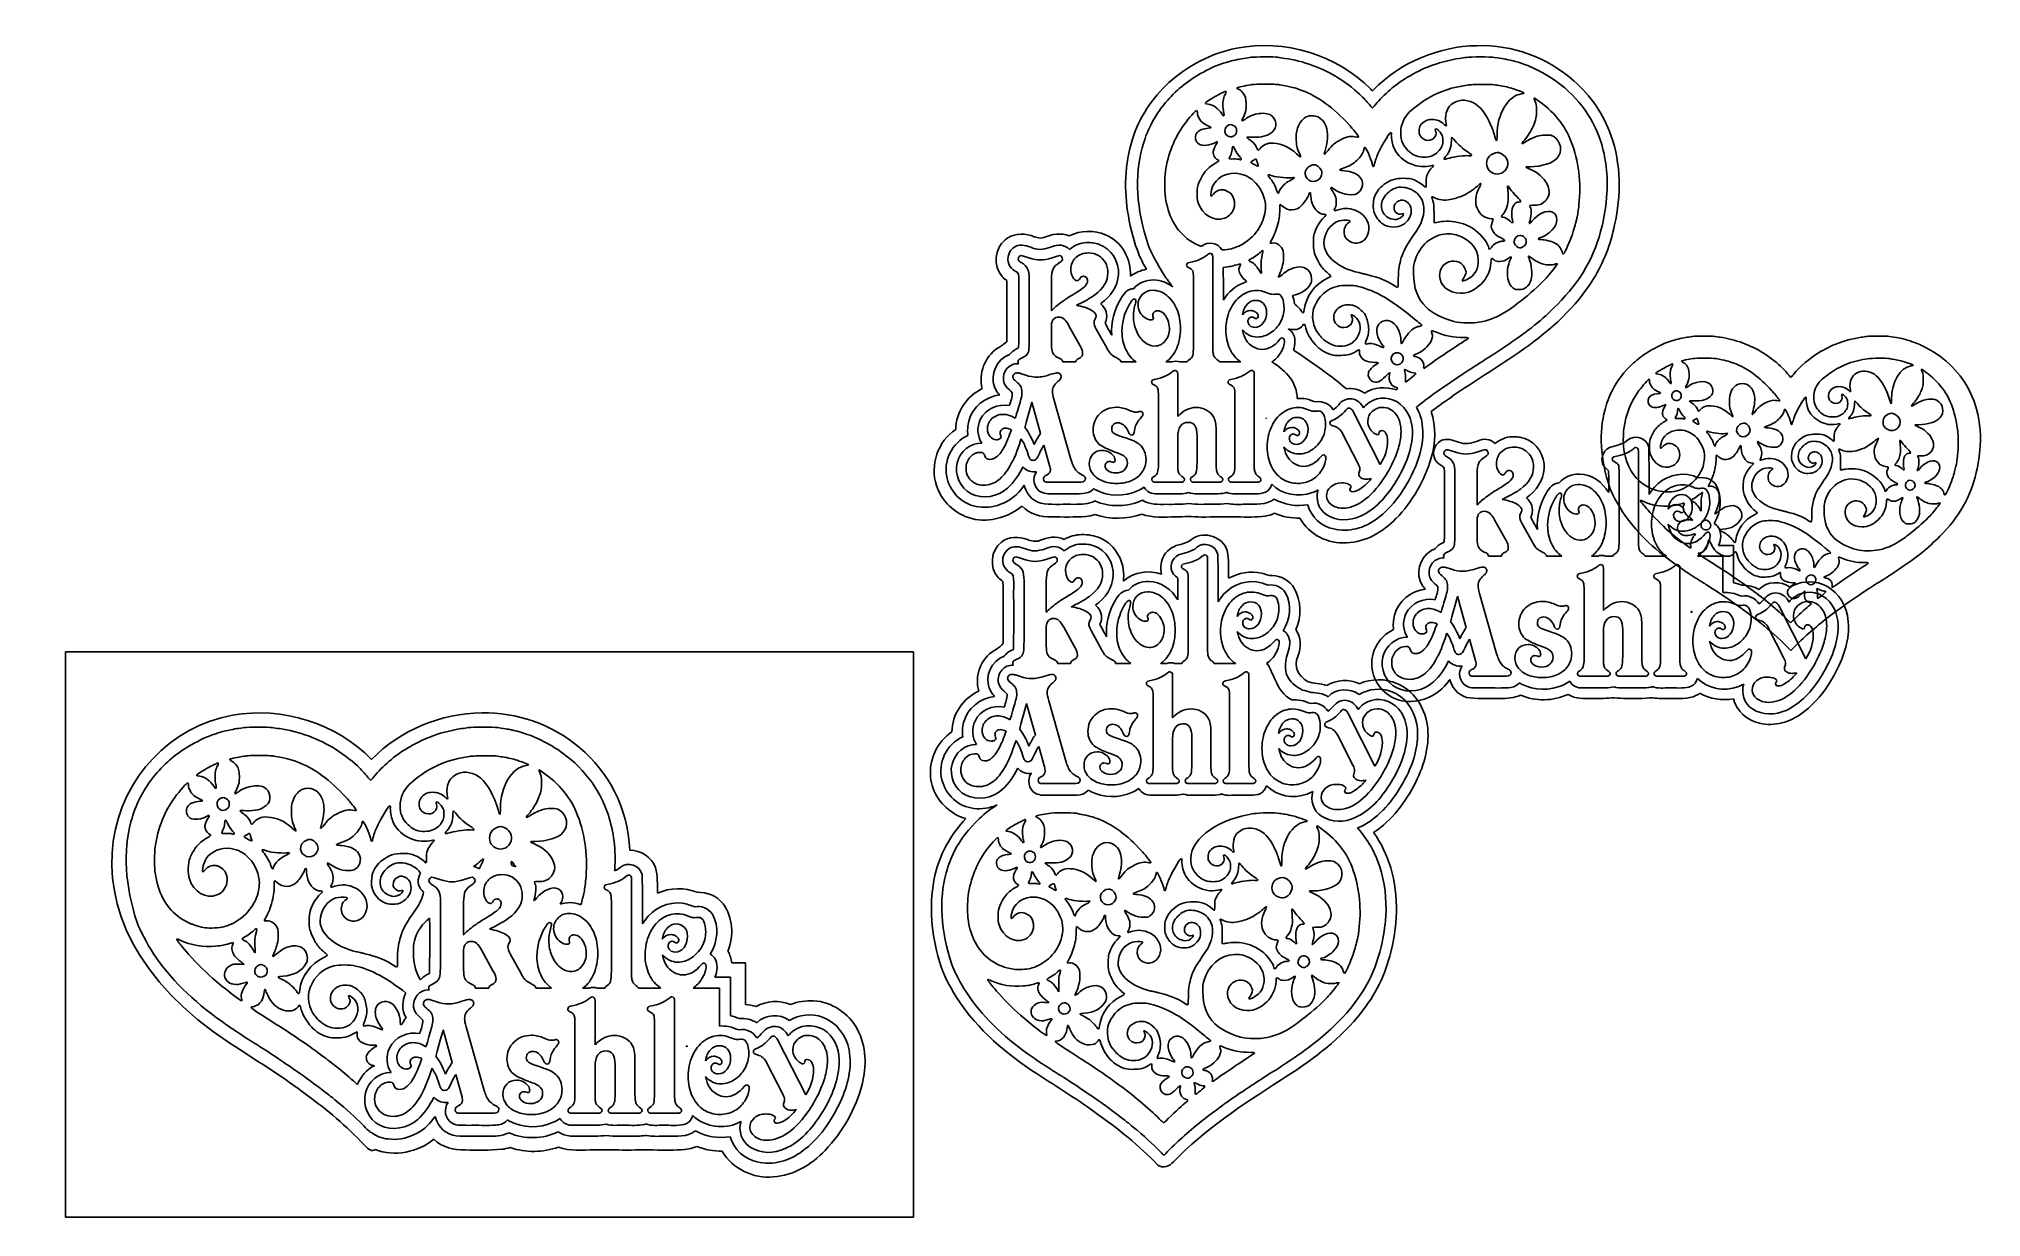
# Model space of a CAD drawing. Header units: millimetres. Extents: x -9 to 678, y 0 to 417.
import ezdxf

# ---------------------------------------------------------------- set-up
doc = ezdxf.new("R2010")
doc.units = ezdxf.units.MM
doc.layers.add('Ebene_1', color=7, linetype='CONTINUOUS')

msp = doc.modelspace()

# ---------------------------------------------------------------- linework, layer by layer
at = {"layer": 'Ebene_1', "color": 7}
for points in [[(499.37673, 414.523254)], [(424.2599, 410.553656)], [(424.49912, 400.904691)], [(410.40333, 398.363708)], [(519.68715, 395.998471)], [(400.27945, 391.641634)], [(412.23066, 386.586132)], [(413.06058, 378.919419)], [(468.9956, 383.75013)], [(490.52252, 382.096484)], [(421.25233, 374.360522)], [(441.64333, 372.370465)], [(506.60265, 376.71645)], [(425.81531, 368.842512)], [(500.76688, 365.738309)], [(510.23761, 364.885648)], [(488.76607, 347.911494)], [(514.52726, 347.358552)], [(361.871684, 341.163242)], [(415.68109, 337.263061)], [(421.16057, 324.402526)], [(453.54238, 329.700199)], [(351.436144, 318.48506)], [(438.03623, 315.99613)], [(483.31779, 313.67172)], [(471.5304, 305.83189)], [(393.54134, 298.31613)], [(473.73285, 299.92165)], [(568.03478, 295.70119)], [(570.95149, 289.23806)], [(424.83764, 282.85241)], [(455.68721, 284.87841)], [(573.02345, 282.56103)], [(632.46852, 282.88391)], [(338.128914, 275.37587)], [(345.008144, 277.27051)], [(431.0562, 277.85349)], [(511.87671, 276.15283)], [(577.79081, 281.04407)], [(594.90539, 276.54013)], [(647.39598, 278.58766)], [(512.47733, 272.46738)], [(583.72031, 273.01478)], [(650.42773, 265.19393)], [(421.52445, 260.07255)], [(570.18475, 256.98914)], [(571.76622, 255.70667)], [(644.45857, 257.35439)], [(653.68088, 257.67277)], [(665.55215, 256.3063)], [(502.04179, 249.7892)], [(359.49159, 241.526489)], [(581.42597, 243.47684)], [(360.01858, 234.501009)], [(575.03553, 237.38408)], [(544.14699, 229.62027)], [(613.69767, 228.88373)], [(618.47592, 224.08838)], [(621.48472, 220.01805)], [(625.69887, 223.14194)], [(419.30747, 217.740289)], [(575.24404, 214.31695)], [(575.44316, 214.15676)], [(606.29286, 216.18255)], [(349.58304, 211.822829)], [(488.73456, 206.68001)], [(495.61379, 208.57465)], [(581.66185, 209.15763)], [(612.62614, 212.43138)], [(0, 200), (300, 200), (300, 0), (0, 0)], [(391.68824, 191.653899)], [(572.1301, 191.37669)], [(68.266048, 173.40056)], [(453.83411, 178.216179)], [(336.27581, 168.713639)], [(343.15504, 170.608279)], [(429.2031, 171.191259)], [(53.843144, 160.711779)], [(68.515723, 163.357183)], [(167.598763, 158.250304)], [(43.304901, 153.714642)], [(419.67135, 153.41032)], [(55.745154, 148.452265)], [(114.832967, 145.500215)], [(56.609035, 140.471824)], [(137.240716, 143.778901)], [(153.978835, 138.178716)], [(339.46131, 140.69722)], [(442.82195, 138.46065)], [(65.135991, 135.726921)], [(86.361391, 133.654895)], [(329.88569, 134.33947)], [(69.885168, 129.983114)], [(147.904255, 126.751887)], [(157.762038, 125.863797)], [(341.18939, 129.55785)], [(394.87808, 126.87581)], [(415.2381, 125.31159)], [(154.399283, 121.193791)], [(341.97436, 122.30661)], [(349.7222, 117.99524)], [(430.44646, 120.22301)], [(354.0377, 112.77644)], [(369.00785, 116.11266)], [(128.843407, 105.827714)], [(216.114275, 103.747226)], [(424.92692, 109.84014)], [(433.88454, 109.03352)], [(39.37599, 98.399728)], [(143.536721, 97.587612)], [(69.067036, 89.35101)], [(413.57674, 92.97974)], [(437.94162, 92.45675)], [(98.747392, 89.239101)], [(326.31587, 84.07949)], [(70.600082, 80.551853)], [(187.364866, 76.59337)], [(353.29408, 75.85726)], [(380.2619, 75.75544)], [(252.053745, 62.605778)], [(354.6873, 67.86238)], [(219.734407, 60.663838)], [(219.941737, 60.496937)], [(226.414834, 55.293399)], [(408.42353, 60.59565)], [(129.684959, 52.714394)], [(136.845687, 54.686563)], [(397.27537, 53.1806)], [(399.35796, 47.59127)], [(216.493045, 36.784862)]]:
    msp.add_lwpolyline(points, close=True, dxfattribs=at)
for points in [[(500.98672, 400.836425), (500.987, 400.836425)], [(436.97691, 375.458131), (436.97639, 375.458131)], [(482.90148, 375.365628), (482.90048, 375.365628)], [(440.392, 362.627388), (440.39225, 362.627388)], [(484.89757, 351.956204), (484.20304, 351.863704), (484.20304, 355.135339)], [(340.825984, 339.472443), (338.989404, 340.084292)], [(350.853274, 340.084292), (349.046154, 339.472443)], [(405.94505, 307.46668), (405.94505, 339.70547)], [(423.51391, 342.006941), (423.51369, 342.006941)], [(527.36009, 337.320926), (527.89029, 337.320926), (527.58024, 336.843953)], [(341.000644, 331.806244), (341.000644, 331.223334), (341.000644, 310.46905)], [(348.870964, 320.70047), (348.870964, 331.223334), (348.870964, 331.806244)], [(399.09482, 332.126605), (399.09482, 308.48671)], [(423.08064, 336.236234), (423.08116, 336.236234)], [(425.76653, 326.821531), (424.42553, 327.346564)], [(349.220774, 321.07922), (348.958264, 320.78777), (348.929364, 320.75887)], [(357.703464, 322.65327), (358.227984, 322.91578)], [(384.870414, 318.33931), (384.753494, 318.74756)], [(384.899314, 318.16412), (384.899314, 318.28091)], [(438.32209, 321.18289), (438.3226, 321.18289)], [(501.04129, 316.83174), (501.04077, 316.83174)], [(348.870924, 309.85717), (348.870924, 310.46902), (348.870924, 315.57)], [(355.050914, 315.39533), (358.723554, 308.69083), (359.073404, 308.07898)], [(368.401004, 307.55393), (364.698904, 314.25843)], [(357.445594, 302.62815), (352.835544, 302.62815)], [(378.795714, 302.62813), (373.408964, 302.62813)], [(391.51234, 302.62815), (389.373974, 302.62815)], [(396.85827, 302.62815), (394.28271, 302.62815)], [(415.81577, 302.62822), (408.28444, 302.62822)], [(337.954014, 298.52017), (339.732104, 297.93719)], [(393.54134, 298.31613), (393.54134, 283.30436)], [(420.59168, 298.31613), (420.59168, 266.07726)], [(349.730244, 289.39652), (355.647504, 268.52578)], [(386.691314, 266.4562), (386.691314, 267.30152), (386.691314, 290.85397)], [(413.74165, 267.09748), (413.74165, 290.73738)], [(336.059324, 282.66308), (336.234224, 283.18777)], [(341.655994, 287.47268), (340.956424, 284.93671), (340.256844, 282.45904)], [(345.008144, 277.27051), (341.889194, 288.3763)], [(439.07219, 285.95693), (440.41305, 285.43225)], [(455.68716, 284.87841), (465.16061, 266.28131)], [(589.9364, 283.43666), (589.93653, 283.43668)], [(627.00514, 283.36195), (627.00537, 283.36198)], [(338.128964, 275.37582), (337.954064, 274.79283)], [(378.383824, 279.107), (378.150634, 277.67869)], [(393.54134, 276.04624), (393.54134, 266.66024), (393.54134, 266.01896)], [(400.36222, 267.03918), (400.36222, 276.57093)], [(407.12481, 278.49477), (407.12481, 277.82434), (407.12481, 266.86429), (407.12481, 266.22301)], [(457.37786, 266.54365), (451.98528, 277.09561)], [(464.83997, 277.67859), (464.69423, 277.21221)], [(325.041024, 269.95409), (325.245074, 269.34196)], [(342.705364, 273.36453), (342.938554, 273.83091)], [(344.600004, 270.27478), (344.046174, 269.07967)], [(348.214484, 265.98986), (346.203204, 273.18969)], [(366.899094, 271.32419), (366.899094, 271.32409)], [(431.1145, 272.54846), (431.1145, 272.54836)], [(491.43163, 270.77659), (489.59505, 271.38844)], [(501.45892, 271.38844), (499.6518, 270.77659)], [(556.5507, 238.77081), (556.5507, 271.0096)], [(384.854924, 261.85065), (385.263004, 262.14214)], [(398.52583, 261.85065), (398.93392, 262.14214)], [(457.6402, 263.3081), (457.81509, 263.92023)], [(491.60629, 263.11039), (491.60629, 262.52748), (491.60629, 241.77319)], [(499.47661, 252.00461), (499.47661, 262.52748), (499.47661, 263.11039)], [(549.70047, 263.43074), (549.70047, 239.79084)], [(628.05595, 267.03286), (628.05595, 264.39202), (628.61628, 264.46672)], [(359.291134, 260.1017), (358.766454, 260.0726), (347.631504, 260.0726)], [(394.44496, 260.07255), (385.962584, 260.07255)], [(408.05758, 260.07255), (399.54605, 260.07255)], [(421.52445, 260.07255), (413.01292, 260.07255)], [(454.75444, 258.14871), (454.5504, 257.88637)], [(576.37218, 258.12566), (575.03118, 258.6507)], [(499.82642, 252.38336), (499.56391, 252.09191), (499.53501, 252.06301)], [(508.30911, 253.9574), (508.83363, 254.21991)], [(535.47606, 249.64344), (535.35914, 250.05169)], [(535.50496, 249.46825), (535.50496, 249.58504)], [(578.72074, 251.77834), (578.72034, 251.77834)], [(617.84758, 248.34701), (617.8474, 248.34705)], [(663.06814, 252.26862), (663.31858, 252.65385), (662.89048, 252.65385)], [(499.47657, 241.16131), (499.47657, 241.77316), (499.47657, 246.87414)], [(505.65656, 246.69947), (509.3292, 239.99497), (509.67905, 239.38312)], [(519.00665, 238.85806), (515.30455, 245.56256)], [(359.4183, 238.186356), (359.41774, 238.186356)], [(508.05124, 233.93229), (503.44119, 233.93229)], [(529.40136, 233.93226), (524.01461, 233.93226)], [(542.11799, 233.93228), (539.97962, 233.93228)], [(547.46392, 233.93228), (544.88836, 233.93228)], [(566.42142, 233.93235), (558.89009, 233.93235)], [(586.41291, 221.00754), (586.41291, 233.93232), (577.45428, 233.93232)], [(591.02231, 239.62788), (591.02267, 239.62783)], [(641.64652, 236.1156), (641.64707, 236.11557)], [(338.97288, 232.81021), (337.1363, 233.422059)], [(349.00017, 233.422059), (347.19305, 232.81021)], [(404.09195, 200.804439), (404.09195, 233.043237)], [(488.55966, 229.82431), (490.33775, 229.24133)], [(544.14699, 229.62027), (544.14699, 214.6085)], [(571.19733, 229.62027), (571.19733, 197.3814)], [(339.14754, 225.144009), (339.14754, 224.561099), (339.14754, 203.806819)], [(347.01786, 214.038239), (347.01786, 224.561099), (347.01786, 225.144009)], [(397.24172, 225.464369), (397.24172, 201.824479)], [(423.91343, 220.159289), (422.57243, 220.684319)], [(500.33589, 220.70066), (506.25315, 199.82992)], [(537.29696, 197.76034), (537.29696, 198.60566), (537.29696, 222.15811)], [(564.3473, 198.40162), (564.3473, 222.04152)], [(347.36767, 214.416989), (347.10516, 214.125539), (347.07626, 214.096639)], [(355.85036, 215.991039), (356.37488, 216.253549)], [(486.66497, 213.96722), (486.83987, 214.49191)], [(492.26164, 218.77682), (491.56207, 216.24085), (490.86249, 213.76318)], [(495.61379, 208.57465), (492.49484, 219.68044)], [(575.24404, 214.31695), (575.51379, 214.31695)], [(589.67784, 217.26107), (591.0187, 216.73639)], [(606.29281, 216.18255), (615.76626, 197.58545)], [(347.01782, 203.194939), (347.01782, 203.806789), (347.01782, 208.907769)], [(353.19781, 208.733099), (356.87045, 202.028599), (357.2203, 201.416749)], [(366.5479, 200.891699), (362.8458, 207.596199)], [(383.01731, 211.677079), (382.90039, 212.085329)], [(383.04621, 211.501889), (383.04621, 211.618679)], [(488.73461, 206.67996), (488.55971, 206.09697)], [(528.98947, 210.41114), (528.75628, 208.98283)], [(544.14699, 207.35038), (544.14699, 197.96438), (544.14699, 197.3231)], [(550.96787, 198.34332), (550.96787, 207.87507)], [(557.73046, 209.79891), (557.73046, 209.12848), (557.73046, 198.16843), (557.73046, 197.52715)], [(607.98351, 197.84779), (602.59093, 208.39975)], [(615.44562, 208.98273), (615.29988, 208.51635)], [(475.64667, 201.25823), (475.85072, 200.6461)], [(493.31101, 204.66867), (493.5442, 205.13505)], [(495.20565, 201.57892), (494.65182, 200.38381)], [(498.82013, 197.294), (496.80885, 204.49383)], [(517.50474, 202.62833), (517.50474, 202.62823)], [(581.72015, 203.8526), (581.72015, 203.8525)], [(609.27698, 201.71159), (609.27698, 201.71185)], [(355.59249, 195.965919), (350.98244, 195.965919)], [(376.94261, 195.965899), (371.55586, 195.965899)], [(389.65924, 195.965919), (387.52087, 195.965919)], [(395.00517, 195.965919), (392.42961, 195.965919)], [(413.96267, 195.965979), (406.43134, 195.965979)], [(535.46057, 193.15479), (535.86865, 193.44628)], [(549.13148, 193.15479), (549.53957, 193.44628)], [(608.24585, 194.61224), (608.42074, 195.22437)], [(336.10091, 191.857939), (337.879, 191.274959)], [(391.68824, 191.653899), (391.68824, 176.642129)], [(418.73858, 191.653899), (418.73858, 159.415029)], [(509.89678, 191.40584), (509.3721, 191.37674), (498.23715, 191.37674)], [(545.05061, 191.37669), (536.56823, 191.37669)], [(558.66323, 191.37669), (550.1517, 191.37669)], [(572.1301, 191.37669), (563.61857, 191.37669)], [(605.36009, 189.45285), (605.15605, 189.19051)], [(339.80289, 180.810449), (339.10332, 178.274479), (338.40374, 175.796809)], [(343.15504, 170.608279), (340.03609, 181.714069)], [(347.87714, 182.734289), (353.7944, 161.863549)], [(384.83821, 159.793969), (384.83821, 160.639289), (384.83821, 184.191739)], [(411.88855, 160.435249), (411.88855, 184.075149)], [(437.21909, 179.294699), (438.55995, 178.770019)], [(147.349861, 178.435722), (147.349892, 178.435565)], [(334.20622, 176.000849), (334.38112, 176.525539)], [(376.53072, 172.444769), (376.29753, 171.016459)], [(405.27171, 171.832539), (405.27171, 171.162109), (405.27171, 160.202059), (405.27171, 159.560779)], [(453.83406, 178.216179), (463.30751, 159.619079)], [(336.27586, 168.713589), (336.10096, 168.130599)], [(340.85226, 166.702299), (341.08545, 167.168679)], [(346.36138, 159.327629), (344.3501, 166.527459)], [(391.68824, 169.384009), (391.68824, 159.998009), (391.68824, 159.356729)], [(398.50912, 160.376949), (398.50912, 169.908699)], [(429.2614, 165.886229), (429.2614, 165.886129)], [(455.52476, 159.881419), (450.13218, 170.433379)], [(462.98687, 171.016359), (462.84113, 170.549979)], [(148.132529, 163.28568), (148.132862, 163.28568)], [(323.18792, 163.291859), (323.39197, 162.679729)], [(342.7469, 163.612549), (342.19307, 162.417439)], [(365.04599, 164.661959), (365.04599, 164.661859)], [(357.43803, 153.43947), (356.91335, 153.41037), (345.7784, 153.41037)], [(383.00182, 155.188419), (383.4099, 155.479909)], [(392.59186, 153.41032), (384.10948, 153.41032)], [(396.67273, 155.188419), (397.08082, 155.479909)], [(406.20448, 153.41032), (397.69295, 153.41032)], [(419.67135, 153.41032), (411.15982, 153.41032)], [(452.90134, 151.48648), (452.6973, 151.22414)], [(455.7871, 156.645869), (455.96199, 157.257999)], [(352.7928, 143.10044), (352.79282, 143.10069)], [(425.13414, 143.03609), (425.13465, 143.03609)], [(425.13434, 143.03609), (425.13414, 143.03609)], [(129.307282, 136.772619), (129.306741, 136.772619)], [(85.059398, 123.513129), (85.059117, 123.513129)], [(132.492393, 119.433804), (130.58066, 120.07069)], [(142.93, 120.07069), (141.048933, 119.433804)], [(200.276136, 86.11836), (200.276136, 119.676367)], [(408.02941, 118.94557), (408.02841, 118.94557)], [(132.6742, 111.453904), (132.6742, 110.847142), (132.6742, 89.243587)], [(140.866574, 99.893682), (140.866574, 110.847142), (140.866574, 111.453904)], [(193.145594, 111.787375), (193.145594, 87.18013)], [(220.908711, 106.265217), (219.512837, 106.811734)], [(367.82446, 106.89773), (367.82497, 106.89773)], [(367.82464, 106.89773), (367.82446, 106.89773)], [(67.489574, 102.048893), (67.489886, 102.048893)], [(141.230698, 100.287931), (140.957446, 99.984554), (140.927364, 99.954472)], [(150.0605, 101.926391), (150.606483, 102.199643)], [(178.339121, 97.435898), (178.217417, 97.860854)], [(178.369204, 97.25354), (178.369204, 97.375109)], [(409.9175, 96.80532), (409.2612, 96.71742), (409.2612, 99.81181)], [(117.497795, 91.617197), (117.497254, 91.617197)], [(140.866532, 88.606669), (140.866532, 89.243556), (140.866532, 94.553268)], [(147.299407, 94.371451), (151.122332, 87.392602), (151.486498, 86.755716)], [(161.195783, 86.209181), (157.342193, 93.188029)], [(351.86131, 87.39504), (351.86109, 87.39504)], [(428.48122, 88.47146), (428.4807, 88.47095)], [(450.07891, 82.96329), (450.58017, 82.96329), (450.28716, 82.51216)], [(129.502902, 76.805759), (131.353752, 76.198924)], [(149.792078, 81.081838), (144.993384, 81.081838)], [(172.015845, 81.081817), (166.408669, 81.081817)], [(185.252839, 81.081838), (183.026967, 81.081838)], [(187.364866, 76.59337), (187.364866, 60.967318)], [(190.817525, 81.081838), (188.136573, 81.081838)], [(210.550765, 81.08191), (202.711253, 81.08191)], [(215.522106, 76.59337), (215.522106, 43.035285)], [(231.360307, 67.628207), (231.360307, 81.081869), (222.03509, 81.081869)], [(351.45181, 81.9375), (351.4513, 81.9375)], [(180.234533, 43.429731), (180.234533, 44.309642), (180.234533, 68.825858)], [(133.356367, 65.306206), (132.628171, 62.666464), (131.899964, 60.087408)], [(136.845687, 54.686563), (133.59911, 66.246802)], [(141.761016, 67.308769), (147.92041, 45.583999)], [(208.391772, 44.097253), (208.391772, 68.704497)], [(234.758838, 63.728431), (236.154566, 63.182281)], [(252.053693, 62.605778), (261.914796, 43.247685)], [(365.8669, 67.70012), (365.86639, 67.70012)], [(425.18637, 63.58463), (425.18585, 63.58463)], [(127.530682, 60.299797), (127.712738, 60.845957)], [(171.5871, 56.598202), (171.344368, 55.111446)], [(201.504171, 55.96092), (201.504171, 55.263056), (201.504171, 43.85452), (201.504171, 43.186999)], [(219.734407, 60.663838), (220.015195, 60.663838)], [(261.581036, 55.111342), (261.429332, 54.625877)], [(129.685011, 52.714342), (129.502954, 52.107496)], [(134.448677, 50.62075), (134.69141, 51.106215)], [(140.183231, 42.944309), (138.089649, 50.438756)], [(159.632415, 48.49692), (159.632415, 48.496815)], [(187.364866, 53.412196), (187.364866, 43.642121), (187.364866, 42.9746)], [(194.464856, 44.036567), (194.464856, 53.958356)], [(226.475519, 49.771287), (226.475519, 49.771183)], [(253.813576, 43.52076), (248.200332, 54.504506)], [(116.061513, 47.070755), (116.273912, 46.433577)], [(136.420846, 47.404568), (135.844353, 46.160554)], [(151.713137, 36.815205), (151.166987, 36.784915), (139.576395, 36.784915)], [(178.322997, 38.635722), (178.747776, 38.93914)], [(188.305462, 36.784862), (179.475983, 36.784862)], [(192.553321, 38.635722), (192.97811, 38.93914)], [(202.47511, 36.784862), (193.615288, 36.784862)], [(216.493045, 36.784862), (207.633223, 36.784862)], [(251.082806, 34.782299), (250.870416, 34.509224)], [(254.086651, 40.152811), (254.268698, 40.78999)], [(387.25635, 23.27131), (387.25635, 23.27079)]]:
    msp.add_lwpolyline(points, dxfattribs=at)
for points in [[(414.39237, 413.609962), (405.47483, 411.882196), (397.1306, 407.523868), (390.41775, 401.435344)], [(461.81814, 399.109172), (449.65825, 411.312357), (431.29897, 416.94087), (414.39237, 413.609962)], [(499.37673, 414.523234), (485.78776, 414.272079), (472.32091, 408.611553), (462.77517, 398.908)], [(533.77976, 401.975124), (524.43854, 410.273714), (511.89859, 415.0014), (499.37673, 414.523254)], [(406.82117, 407.22983), (405.47115, 406.708774), (402.06068, 404.924479), (399.74873, 403.529281)], [(410.61887, 408.579619), (409.38865, 408.201842), (408.756, 407.976605), (406.82117, 407.22983)], [(416.95337, 410.03276), (415.23611, 409.792319), (412.59426, 409.186218), (410.61887, 408.579619)], [(419.48396, 410.398629), (418.90343, 410.310919), (417.76471, 410.146357), (416.95337, 410.03276)], [(424.2599, 410.553658), (422.2197, 410.553063), (420.16324, 410.501258), (419.48396, 410.398629)], [(428.93971, 410.401211), (428.32418, 410.503522), (426.3001, 410.554252), (424.2599, 410.553656)], [(431.44499, 410.037409), (430.58593, 410.151345), (429.45835, 410.315091), (428.93971, 410.401211)], [(450.44796, 403.039903), (444.96936, 406.539876), (437.7372, 409.202939), (431.44499, 410.037409)], [(481.84915, 406.913568), (481.53927, 406.913568), (476.5003, 404.398549), (475.00512, 403.497756)], [(482.77312, 407.256183), (482.36849, 407.067707), (481.95277, 406.913568), (481.84915, 406.913568)], [(493.22778, 410.038442), (490.03597, 409.597964), (484.82162, 408.210407), (482.77312, 407.256183)], [(495.67724, 410.393976), (495.09352, 410.303836), (493.9914, 410.14383), (493.22778, 410.038442)], [(505.62186, 410.381576), (504.18319, 410.603892), (497.09305, 410.612615), (495.67724, 410.393976)], [(510.40864, 409.572323), (509.28067, 409.807717), (508.69348, 409.907052), (505.62186, 410.381576)], [(514.66058, 408.428723), (512.7803, 409.058512), (512.46438, 409.143333), (510.40864, 409.572323)], [(521.16871, 405.71261), (519.06133, 406.818288), (517.40638, 407.509029), (514.66058, 408.428723)], [(526.00924, 402.88901), (524.17686, 404.109163), (523.74609, 404.360336), (521.16871, 405.71261)], [(390.41775, 401.435344), (384.460921, 396.042723), (379.913907, 389.088348), (377.511841, 381.410456)], [(393.44421, 398.759029), (389.260591, 394.902005), (386.290392, 391.039932), (384.098524, 386.607316)], [(399.74873, 403.529281), (398.07814, 402.521131), (394.99135, 400.185405), (393.44421, 398.759029)], [(415.23663, 398.997314), (414.53601, 399.373349), (414.36754, 399.533903), (414.56019, 399.641719)], [(414.56019, 399.641719), (414.83346, 399.794638), (417.23459, 400.311477), (419.38315, 400.679898)], [(417.49334, 396.15356), (417.13281, 397.323911), (416.22646, 398.466005), (415.23663, 398.997314)], [(419.38315, 400.679898), (420.24727, 400.828052), (422.37978, 400.903163), (424.49912, 400.904691)], [(424.49916, 400.904635), (426.6185, 400.906135), (428.72449, 400.834045), (429.53554, 400.687077)], [(429.53554, 400.687077), (433.81973, 399.910774), (434.83319, 399.658263), (437.43222, 398.719239)], [(437.43222, 398.719239), (442.95492, 396.723891), (448.81296, 392.457084), (454.06583, 386.603699)], [(458.60509, 396.6713), (456.92382, 398.407057), (453.43027, 401.13467), (450.44796, 403.039903)], [(462.77517, 398.908), (462.46093, 398.256368), (462.13857, 398.753513), (461.81814, 399.109172)], [(475.00512, 403.497756), (470.70435, 400.906685), (466.32421, 397.170902), (463.5252, 393.706623)], [(482.3801, 396.122501), (486.64904, 398.493123), (490.52618, 399.763598), (495.98857, 400.58166)], [(495.98857, 400.58166), (496.96458, 400.727827), (499.00355, 400.816572), (500.98672, 400.836425)], [(500.987, 400.836425), (502.97017, 400.856275), (504.89752, 400.807155), (505.65028, 400.678295)], [(505.65028, 400.678295), (506.16731, 400.589785), (507.13704, 400.426827), (507.80518, 400.316043)], [(507.80518, 400.316043), (509.88533, 399.971149), (511.40496, 399.593675), (512.66432, 399.108882)], [(512.66432, 399.108882), (512.85521, 399.035392), (513.63602, 398.766584), (514.39961, 398.511502)], [(543.20768, 380.621118), (540.18595, 389.777307), (534.34752, 397.336684), (526.00924, 402.88901)], [(546.81789, 382.805906), (544.21676, 390.178081), (539.68846, 396.853136), (533.77976, 401.975124)], [(404.29362, 393.850288), (402.88986, 393.977582), (402.90932, 394.130277), (404.45795, 395.137548)], [(409.16981, 390.386417), (407.92025, 392.333694), (406.00309, 393.69528), (404.29362, 393.850288)], [(404.45795, 395.137548), (405.70025, 395.945578), (407.91774, 397.184351), (409.23079, 397.804052)], [(409.23079, 397.804052), (409.8035, 398.074341), (410.33103, 398.326328), (410.40333, 398.363708)], [(410.37698, 397.423713), (409.74427, 396.556442), (409.43423, 394.884521), (409.54603, 392.94285)], [(409.54603, 392.94285), (409.60103, 391.988341), (409.73451, 390.95771), (409.84265, 390.652551)], [(410.40338, 398.363708), (410.72014, 398.527676), (410.70167, 397.868726), (410.37698, 397.423713)], [(417.66129, 391.64169), (417.88332, 392.770218), (417.79388, 395.178035), (417.49334, 396.15356)], [(461.60749, 393.314915), (460.94497, 394.124733), (459.41375, 395.836424), (458.60509, 396.6713)], [(462.41209, 392.508763), (462.33219, 392.508763), (461.97017, 392.871578), (461.60749, 393.314915)], [(463.5252, 393.706623), (462.99293, 393.047836), (462.49209, 392.508763), (462.41209, 392.508763)], [(475.54693, 391.060794), (477.08178, 392.563232), (480.41037, 395.02867), (482.3801, 396.122501)], [(490.31788, 393.684407), (488.61336, 392.343088), (487.90746, 389.545923), (488.54331, 386.651761)], [(498.13342, 394.299356), (495.29917, 395.692127), (492.59896, 395.47947), (490.31788, 393.684407)], [(504.47257, 386.073502), (502.49296, 390.593987), (500.5544, 393.109684), (498.13342, 394.299356)], [(515.15564, 397.45627), (510.4551, 396.927874), (506.50346, 390.300808), (506.50346, 382.945527)], [(514.39961, 398.511502), (516.3782, 397.850564), (516.54875, 397.612871), (515.15564, 397.45627)], [(519.97912, 394.819732), (519.61337, 395.564627), (519.51537, 395.977183), (519.68715, 395.998471)], [(519.68715, 395.998477), (519.74445, 396.005577), (519.83191, 395.969537), (519.94915, 395.887373)], [(519.94915, 395.887373), (523.76963, 393.209712), (525.95336, 391.26163), (528.04943, 388.661458)], [(520.47211, 391.554815), (520.47411, 393.686969), (520.44721, 393.866405), (519.97912, 394.819732)], [(384.098524, 386.607316), (382.523576, 383.422296), (381.911928, 381.821217), (380.949879, 378.364925)], [(389.163331, 369.861052), (390.13024, 376.340623), (392.34994, 381.942203), (395.81099, 386.637806)], [(395.81099, 386.637806), (397.47068, 388.8895), (399.92816, 391.641634), (400.27945, 391.641634)], [(403.73195, 385.253397), (401.92412, 385.030803), (400.83993, 384.496545), (400.16628, 383.496915)], [(400.27945, 391.641637), (400.38561, 391.641637), (400.46652, 391.302705), (400.46652, 390.858223)], [(400.46652, 390.858223), (400.46652, 390.4274), (400.53352, 389.93928), (400.61535, 389.773534)], [(400.61535, 389.773534), (401.21994, 388.548809), (401.45356, 388.181944), (401.98684, 387.620694)], [(401.98684, 387.620694), (402.31949, 387.270614), (403.20689, 386.688554), (403.95881, 386.327233)], [(405.32565, 385.559838), (405.32565, 385.499118), (404.60856, 385.361323), (403.73195, 385.253397)], [(403.95881, 386.327233), (404.71072, 385.965921), (405.32565, 385.620578), (405.32565, 385.559838)], [(409.87985, 389.812809), (409.74792, 389.577067), (409.62552, 389.676261), (409.16981, 390.386417)], [(409.84265, 390.652551), (409.96685, 390.30247), (409.98043, 389.992534), (409.87985, 389.812809)], [(410.43903, 383.323799), (409.88316, 384.398767), (410.25978, 385.754362), (411.26327, 386.289509)], [(411.26327, 386.289509), (411.62257, 386.481136), (411.92749, 386.579868), (412.23066, 386.586132)], [(412.23066, 386.586132), (412.53383, 386.592432), (412.83558, 386.506222), (413.1877, 386.3293)], [(413.1877, 386.3293), (414.05212, 385.894997), (414.34267, 385.419238), (414.34267, 384.438976)], [(416.25931, 388.150431), (416.25931, 388.341095), (416.33241, 388.542282), (416.42158, 388.597432)], [(416.8231, 388.117361), (416.27036, 387.810144), (416.25931, 387.810706), (416.25931, 388.150431)], [(416.42158, 388.597432), (416.71737, 388.780237), (417.45451, 390.590662), (417.66129, 391.64169)], [(417.88247, 388.825328), (417.61019, 388.608487), (417.13331, 388.289795), (416.8231, 388.117361)], [(421.08744, 390.256765), (419.51888, 389.781938), (418.5284, 389.339742), (417.88247, 388.825328)], [(426.06491, 390.12654), (424.98381, 390.69076), (422.71682, 390.750007), (421.08744, 390.256765)], [(426.88657, 383.893329), (428.97108, 385.544828), (428.53736, 388.836208), (426.06491, 390.12654)], [(436.45136, 386.65383), (435.56319, 384.601523), (435.45569, 384.072111), (435.45504, 381.74922)], [(439.02485, 389.314133), (438.05611, 388.823246), (436.85133, 387.578077), (436.45136, 386.65383)], [(443.18377, 389.286223), (441.96576, 389.903401), (440.21094, 389.915167), (439.02485, 389.314133)], [(446.46005, 384.144934), (446.07642, 386.73981), (445.05958, 388.335672), (443.18377, 389.286223)], [(454.06583, 386.603699), (455.30551, 385.222289), (455.62564, 384.840908), (457.02896, 383.070581)], [(472.43497, 383.831778), (472.44917, 386.589852), (473.51914, 389.075843), (475.54693, 391.060794)], [(481.32224, 387.986047), (479.58515, 387.053444), (478.90616, 386.018104), (478.91516, 384.315986)], [(483.49162, 388.391707), (482.34042, 388.395107), (481.94827, 388.322137), (481.32224, 387.986047)], [(487.6371, 386.796972), (486.43807, 387.902201), (485.17833, 388.387107), (483.49162, 388.391707)], [(484.77526, 384.296349), (484.24976, 385.749606), (485.70319, 385.028428), (486.74775, 383.317598)], [(488.53731, 386.087971), (488.46551, 386.087971), (488.0603, 386.406882), (487.6371, 386.796972)], [(488.54331, 386.651761), (488.61201, 386.341543), (488.60931, 386.087971), (488.53731, 386.087971)], [(506.01201, 381.532177), (505.21566, 384.127125), (504.84239, 385.229017), (504.47257, 386.073502)], [(516.16385, 381.086203), (517.21185, 382.266192), (518.77904, 384.700409), (519.2727, 385.914332)], [(519.2727, 385.914332), (520.32019, 388.490198), (520.46911, 389.193691), (520.47211, 391.554815)], [(528.04943, 388.661458), (530.33367, 385.827835), (531.46096, 383.884192), (532.76335, 380.534305)], [(377.511841, 381.410456), (374.686182, 372.679623), (374.488317, 363.263574), (376.070422, 354.272582)], [(380.949879, 378.364925), (378.182802, 368.42384), (378.900776, 356.683912), (383.046392, 344.089498)], [(400.16628, 383.496915), (399.37222, 382.318611), (399.83401, 380.435346), (401.11196, 379.64082)], [(401.11196, 379.64082), (402.3288, 378.884269), (405.09384, 379.212608), (406.83564, 380.320365)], [(407.06766, 379.455301), (406.44017, 378.52475), (405.94004, 377.007326), (406.09563, 376.50561)], [(406.83564, 380.320365), (407.04572, 380.453936), (407.33431, 380.537066), (407.47694, 380.505366)], [(407.47694, 380.505366), (407.67473, 380.461326), (407.57795, 380.212035), (407.06766, 379.455301)], [(412.64407, 382.278385), (411.96055, 382.08236), (410.79541, 382.634634), (410.43903, 383.323799)], [(413.45591, 382.645287), (413.29812, 382.526083), (412.93287, 382.361205), (412.64407, 382.278385)], [(412.77533, 377.71174), (412.83023, 378.342326), (412.9586, 378.885799), (413.06058, 378.919419)], [(413.06058, 378.919417), (413.16256, 378.953057), (413.43295, 378.568497), (413.66158, 378.065205)], [(414.34267, 384.438976), (414.34267, 383.581719), (414.13215, 383.156138), (413.45591, 382.645287)], [(413.66158, 378.065205), (414.19043, 376.901075), (414.9711, 375.72188), (415.61753, 375.110864)], [(417.99461, 382.133181), (417.99461, 382.185921), (418.99039, 382.189761), (420.20739, 382.140981)], [(418.72996, 381.402476), (418.56193, 381.402476), (417.99461, 381.966116), (417.99461, 382.133181)], [(419.67151, 380.762722), (419.24217, 381.114534), (418.81846, 381.402476), (418.72996, 381.402476)], [(421.55925, 378.225409), (421.38633, 378.914382), (420.5422, 380.049259), (419.67151, 380.762722)], [(420.20739, 382.140981), (423.19644, 382.021081), (425.18049, 382.54165), (426.88657, 383.893329)], [(422.67081, 378.178379), (422.05564, 377.357367), (421.77412, 377.369348), (421.55925, 378.225409)], [(424.45416, 379.498711), (423.5575, 379.085407), (423.0923, 378.740919), (422.67081, 378.178379)], [(427.42762, 379.970517), (425.72348, 380.055197), (425.62817, 380.039837), (424.45416, 379.498711)], [(435.60955, 376.304591), (433.17295, 378.577679), (430.39333, 379.82314), (427.42762, 379.970517)], [(435.45504, 381.74922), (435.45442, 379.505762), (435.71521, 378.251323), (436.55471, 376.456003)], [(445.53918, 376.931421), (446.40683, 379.416054), (446.7554, 382.147157), (446.46005, 384.144934)], [(451.57602, 381.390064), (449.1824, 380.216113), (448.27657, 379.488295), (446.71017, 377.482292)], [(456.99946, 382.174512), (454.91824, 382.608744), (453.70282, 382.433158), (451.57602, 381.390064)], [(457.02896, 383.070581), (457.71311, 382.207536), (457.70696, 382.026907), (456.99946, 382.174512)], [(457.41956, 374.395667), (458.46163, 375.474556), (459.47266, 377.242317), (459.47266, 377.985628)], [(459.47266, 377.985628), (459.47266, 378.505535), (459.70797, 378.714036), (459.94757, 378.406275)], [(459.94757, 378.406275), (460.66661, 377.482779), (462.27509, 373.507591), (462.45181, 372.217505)], [(463.81142, 374.811658), (463.81142, 375.5178), (467.22635, 381.856678), (468.47418, 383.466427)], [(468.47418, 383.466427), (468.66576, 383.71357), (468.86373, 383.799127), (468.9956, 383.75013)], [(469.12021, 383.22613), (468.98065, 382.670067), (469.42376, 379.941488), (469.84419, 378.768005)], [(468.99567, 383.750129), (469.12753, 383.701129), (469.19329, 383.517291), (469.12021, 383.22613)], [(469.84419, 378.768005), (470.63907, 376.549375), (472.65926, 374.348045), (475.03406, 373.112536)], [(473.30158, 379.669758), (472.61, 381.188393), (472.42597, 382.072968), (472.43497, 383.831778)], [(477.27292, 375.766121), (475.89753, 376.4124), (473.8834, 378.392133), (473.30158, 379.669758)], [(478.91516, 384.315986), (478.92016, 383.412929), (479.00386, 383.104354), (479.4004, 382.530049)], [(479.4004, 382.530049), (480.72284, 380.614711), (483.34493, 380.505725), (484.51946, 382.317142)], [(486.73845, 378.424873), (485.8976, 376.918699), (484.58571, 375.872713), (482.90148, 375.365628)], [(484.51946, 382.317142), (485.03665, 383.114764), (485.08014, 383.453238), (484.77526, 384.296349)], [(487.30637, 380.888289), (487.28837, 379.56873), (487.22637, 379.298823), (486.73845, 378.424873)], [(486.74775, 383.317598), (487.29114, 382.427561), (487.32537, 382.279712), (487.30637, 380.888289)], [(488.43686, 375.422989), (489.62591, 376.666029), (490.35781, 378.727358), (490.36181, 380.838163)], [(490.36181, 380.838163), (490.36281, 381.530187), (490.43531, 382.096484), (490.52252, 382.096484)], [(490.52252, 382.096484), (490.60972, 382.096484), (491.07189, 381.608363), (491.54933, 381.011795)], [(491.54933, 381.011795), (492.86627, 379.366261), (494.02555, 378.360396), (496.8689, 376.396573)], [(506.35773, 380.881571), (506.27753, 380.881571), (506.12185, 381.174227), (506.01201, 381.532177)], [(506.50346, 382.945527), (506.50346, 381.810423), (506.43796, 380.881571), (506.35773, 380.881571)], [(516.48528, 380.418544), (515.0686, 379.472016), (514.9496, 379.719031), (516.16385, 381.086203)], [(520.64781, 382.459763), (519.20595, 381.964551), (517.67805, 381.21547), (516.48528, 380.418544)], [(523.77217, 382.877309), (522.20873, 382.877309), (521.64272, 382.801469), (520.64781, 382.459763)], [(526.54874, 382.342974), (525.71768, 382.854712), (525.60052, 382.877309), (523.77217, 382.877309)], [(527.77554, 374.676775), (529.81904, 377.094417), (529.2447, 380.683056), (526.54874, 382.342974)], [(532.76335, 380.534305), (535.36159, 373.851361), (536.31093, 366.057388), (535.47998, 358.233341)], [(545.39462, 362.398458), (545.81873, 368.244823), (544.97682, 375.260345), (543.20768, 380.621118)], [(548.09613, 351.074815), (550.3912, 361.507848), (550.44222, 372.662682), (546.81789, 382.805906)], [(406.83822, 372.935286), (405.5441, 372.268429), (403.74369, 370.70479), (402.84312, 369.465213)], [(406.09563, 376.50561), (406.13363, 376.382971), (406.20995, 376.073958), (406.26565, 375.818831)], [(406.26565, 375.818831), (406.39527, 375.224773), (407.16902, 374.303057), (407.71104, 374.096972)], [(407.71104, 374.096972), (408.32777, 373.862495), (408.13168, 373.601804), (406.83822, 372.935286)], [(413.26522, 374.427703), (412.19896, 374.389633), (411.74668, 374.433403), (411.74697, 374.574464)], [(411.74697, 374.574464), (411.74719, 374.684964), (411.9562, 375.177844), (412.21154, 375.670005)], [(412.21154, 375.670005), (412.51466, 376.25425), (412.71023, 376.96317), (412.77533, 377.71174)], [(415.21807, 374.308331), (414.97945, 374.403661), (414.10064, 374.457573), (413.26522, 374.427703)], [(416.02319, 374.373441), (415.90902, 374.075898), (415.81865, 374.0683), (415.21807, 374.308331)], [(415.61753, 375.110864), (415.91802, 374.826831), (416.08269, 374.528238), (416.02319, 374.373441)], [(419.49636, 373.121321), (419.26521, 373.199181), (419.65689, 373.766243), (419.94181, 373.766243)], [(420.79809, 372.383898), (420.19227, 372.752577), (419.60643, 373.084311), (419.49636, 373.121321)], [(419.94181, 373.766243), (420.03471, 373.766243), (420.33704, 373.926902), (420.61361, 374.123844)], [(420.61361, 374.123844), (420.92087, 374.342631), (421.11512, 374.431057), (421.25233, 374.360522)], [(421.92929, 372.493969), (422.34196, 371.695934), (421.98549, 371.661265), (420.79809, 372.383898)], [(421.25233, 374.360522), (421.38953, 374.289992), (421.46969, 374.06074), (421.54792, 373.64377)], [(421.54792, 373.64377), (421.61462, 373.288073), (421.78617, 372.770728), (421.92929, 372.493969)], [(436.97639, 375.458131), (437.13668, 374.958477), (436.88539, 375.114415), (435.60955, 376.304591)], [(436.55471, 376.456003), (436.73324, 376.074205), (436.92331, 375.625169), (436.97691, 375.458131)], [(438.6616, 369.926687), (438.93453, 371.217142), (440.37874, 372.338203), (441.64333, 372.370465)], [(441.64333, 372.370462), (441.82399, 372.375062), (442.00104, 372.357682), (442.17043, 372.315172)], [(442.17043, 372.315172), (443.39392, 372.008088), (444.53996, 370.584409), (444.54496, 369.364447)], [(445.42291, 376.104082), (445.34471, 376.152402), (445.39721, 376.524704), (445.53918, 376.931421)], [(446.71017, 377.482292), (446.08045, 376.675828), (445.50111, 376.055712), (445.42291, 376.104082)], [(450.85355, 370.525619), (450.7373, 370.641863), (450.97743, 370.752383), (452.98934, 371.509538)], [(452.98934, 371.509538), (454.75718, 372.174837), (456.1522, 373.083538), (457.41956, 374.395667)], [(462.45181, 372.217505), (462.53461, 371.613382), (462.91162, 371.568356), (463.03214, 372.148255)], [(463.03214, 372.148255), (463.22188, 373.061197), (463.49706, 374.024883), (463.65432, 374.32745)], [(463.65432, 374.32745), (463.74052, 374.493187), (463.81142, 374.711245), (463.81142, 374.811658)], [(475.03406, 373.112536), (477.50371, 371.827682), (480.0391, 371.430661), (482.53128, 371.938964)], [(482.90048, 375.365628), (481.30045, 374.883885), (478.76648, 375.06432), (477.27292, 375.766121)], [(483.33588, 371.228413), (482.89901, 370.762923), (482.2907, 369.875715), (481.98402, 369.256957)], [(482.53128, 371.938964), (483.32362, 372.100602), (484.00758, 372.197458), (484.05108, 372.153938)], [(484.05108, 372.153938), (484.09458, 372.110398), (483.77275, 371.693922), (483.33588, 371.228413)], [(488.06479, 374.333133), (487.5543, 374.186957), (487.72069, 374.674309), (488.43686, 375.422989)], [(489.66986, 374.773416), (488.95397, 374.57916), (488.23184, 374.380953), (488.06479, 374.333133)], [(496.35162, 375.600756), (495.2808, 375.726923), (491.42456, 375.249571), (489.66986, 374.773416)], [(496.8689, 376.396573), (497.87147, 375.704137), (497.70102, 375.441763), (496.35162, 375.600756)], [(503.84987, 370.254312), (502.48211, 371.557325), (502.45474, 374.004784), (503.79197, 375.472599)], [(503.79197, 375.472599), (504.29438, 376.024063), (505.85885, 376.71645), (506.60265, 376.71645)], [(506.60267, 376.71645), (507.74141, 376.71645), (509.39966, 375.621995), (509.8893, 374.547074)], [(510.16008, 371.891939), (509.75396, 370.692271), (509.09763, 369.88993), (508.1633, 369.450744)], [(509.8893, 374.547074), (510.40929, 373.405537), (510.46997, 372.807336), (510.16008, 371.891939)], [(516.74314, 371.543117), (516.74314, 371.620317), (517.4658, 371.683891), (518.34873, 371.684193)], [(518.16269, 370.805694), (517.38186, 371.134134), (516.74314, 371.465887), (516.74314, 371.543117)], [(518.34873, 371.684193), (522.17169, 371.685493), (526.37486, 373.019652), (527.77554, 374.676775)], [(388.959726, 365.17555), (388.957626, 366.98911), (389.049386, 369.097447), (389.163331, 369.861052)], [(389.347299, 359.795516), (389.039539, 361.466603), (388.963726, 362.529661), (388.959726, 365.17555)], [(401.02462, 366.130016), (400.25311, 364.257765), (400.14106, 360.894562), (400.78536, 358.946992)], [(402.84312, 369.465213), (402.29249, 368.707325), (401.44932, 367.160632), (401.02462, 366.130016)], [(405.70599, 361.536498), (404.68684, 360.309739), (405.41366, 364.281523), (406.49354, 365.840112)], [(406.49354, 365.840112), (408.26119, 368.391378), (411.61765, 369.772947), (414.84652, 369.278661)], [(414.84652, 369.278661), (417.43965, 368.881701), (419.18767, 367.943574), (421.16034, 365.890754)], [(421.16034, 365.890754), (423.19368, 363.77481), (424.58959, 360.407269), (424.58959, 357.617874)], [(425.90941, 367.996052), (425.40913, 368.537969), (425.41085, 368.871513), (425.81531, 368.842512)], [(425.81536, 368.842512), (425.95019, 368.832812), (426.12945, 368.782982), (426.35021, 368.686966)], [(428.40745, 363.723445), (428.40745, 364.278088), (426.79394, 367.037852), (425.90941, 367.996052)], [(426.35021, 368.686966), (427.74072, 368.082208), (431.69401, 367.601609), (433.67276, 367.796581)], [(431.06413, 365.304227), (430.22407, 364.529839), (429.27561, 363.067202), (429.27561, 362.546256)], [(433.20457, 366.743416), (432.51833, 366.404329), (431.55514, 365.756864), (431.06413, 365.304227)], [(434.68407, 367.639485), (434.55658, 367.48587), (433.89082, 367.082492), (433.20457, 366.743416)], [(433.67276, 367.796581), (434.80295, 367.907942), (434.89487, 367.893491), (434.68407, 367.639485)], [(443.13265, 366.913951), (441.02229, 365.517378), (438.13983, 367.459654), (438.6616, 369.926687)], [(444.54496, 369.364447), (444.54896, 368.485779), (443.95722, 367.459625), (443.13265, 366.913951)], [(447.67597, 364.177165), (447.66997, 364.421304), (448.13104, 364.477256), (448.22064, 364.243315)], [(448.22064, 364.243315), (448.31064, 364.008095), (450.10094, 362.926887), (450.96879, 362.583468)], [(452.54544, 370.275505), (451.6719, 370.356105), (450.91045, 370.468729), (450.85355, 370.525619)], [(457.89395, 368.123698), (456.76342, 369.350174), (455.03379, 370.045902), (452.54544, 370.275505)], [(457.12759, 362.281161), (459.17724, 363.698072), (459.5256, 366.353564), (457.89395, 368.123698)], [(466.42942, 365.360554), (464.69337, 364.024706), (463.59815, 362.445313), (462.93144, 360.315901)], [(473.44294, 367.594526), (470.5064, 367.609296), (468.53653, 366.981948), (466.42942, 365.360554)], [(469.87153, 363.832483), (471.03009, 364.372272), (471.30845, 364.431879), (472.64811, 364.427279)], [(472.64811, 364.427279), (474.65226, 364.420679), (476.48767, 363.71391), (478.22916, 362.277539)], [(478.30259, 366.515523), (476.57747, 367.378827), (475.65518, 367.583346), (473.44294, 367.594526)], [(480.99235, 364.527013), (480.99235, 364.747803), (479.22719, 366.052817), (478.30259, 366.515523)], [(481.20939, 364.394205), (481.09005, 364.394232), (480.99235, 364.454175), (480.99235, 364.527013)], [(481.42643, 366.262825), (481.42643, 364.88354), (481.36953, 364.394187), (481.20939, 364.394205)], [(481.98402, 369.256957), (481.46054, 368.20056), (481.42643, 368.017567), (481.42643, 366.262825)], [(494.50939, 361.487406), (495.97109, 362.162664), (498.24507, 363.665677), (499.41658, 364.731135)], [(499.41658, 364.731135), (500.22354, 365.465052), (500.65656, 365.812231), (500.76688, 365.738309)], [(500.76685, 365.738309), (500.87718, 365.664389), (500.66507, 365.1697), (500.18084, 364.219539)], [(508.1633, 369.450744), (506.72622, 368.775238), (505.08089, 369.081608), (503.84987, 370.254312)], [(510.22261, 364.351314), (510.15651, 364.679979), (510.16191, 364.857693), (510.23761, 364.885648)], [(510.43293, 361.704447), (510.37943, 362.84986), (510.28501, 364.041088), (510.22261, 364.351314)], [(510.23759, 364.885648), (510.36368, 364.932238), (510.68497, 364.562322), (511.19516, 363.779255)], [(524.08481, 365.782745), (523.15594, 367.68785), (520.77603, 369.706466), (518.16269, 370.805694)], [(524.8889, 362.051706), (525.13505, 362.876099), (524.8442, 364.225318), (524.08481, 365.782745)], [(397.58091, 345.750379), (393.23207, 348.841538), (390.509318, 353.486138), (389.347299, 359.795516)], [(400.78536, 358.946992), (402.24786, 354.526163), (406.40477, 352.093769), (410.12122, 353.484277)], [(409.13937, 363.526558), (407.84073, 363.526558), (406.91209, 362.988307), (405.70599, 361.536498)], [(410.3176, 363.37773), (410.15185, 363.45954), (409.62173, 363.526558), (409.13937, 363.526558)], [(410.12122, 353.484277), (411.94478, 354.166553), (413.14598, 355.633895), (413.57166, 357.699523)], [(413.07143, 361.115852), (412.61639, 362.067667), (412.08081, 362.507307), (410.3176, 363.37773)], [(413.57166, 357.699523), (413.8041, 358.82747), (413.64416, 359.917952), (413.07143, 361.115852)], [(424.58959, 357.617874), (424.58959, 355.543083), (423.9265, 352.887121), (422.99951, 351.248237)], [(428.67048, 362.940547), (428.52603, 363.286275), (428.40745, 363.638605), (428.40745, 363.723445)], [(429.27561, 362.546256), (429.27561, 362.093435), (428.93043, 362.3184), (428.67048, 362.940547)], [(429.62211, 356.587963), (429.62211, 357.540704), (429.68071, 358.318857), (429.75233, 358.317057)], [(429.75233, 358.317057), (429.82393, 358.315257), (430.19476, 358.03509), (430.57657, 357.694356)], [(430.57657, 357.694356), (432.5932, 355.894674), (435.36558, 355.99848), (437.37409, 357.94912)], [(437.37409, 357.94912), (438.15985, 358.712236), (439.56415, 360.847577), (439.95791, 361.878596)], [(439.95791, 361.878596), (440.13846, 362.35137), (440.28765, 362.60231), (440.392, 362.627388)], [(440.39225, 362.627388), (440.49659, 362.652468), (440.55606, 362.451641), (440.55606, 362.022257)], [(440.55606, 362.022257), (440.55606, 361.279238), (440.86652, 359.256918), (441.05784, 358.754239)], [(441.05784, 358.754239), (441.96667, 356.36635), (443.62116, 354.849568), (445.31649, 354.849568)], [(448.37567, 362.919361), (447.9936, 363.492072), (447.67897, 364.05786), (447.67597, 364.177165)], [(449.17562, 361.443998), (449.11772, 361.682625), (448.75775, 362.346659), (448.37567, 362.919361)], [(449.03043, 356.67168), (449.14193, 356.910161), (449.32887, 357.309097), (449.44591, 357.557931)], [(449.45881, 360.785124), (449.36111, 360.908954), (449.23352, 361.205372), (449.17562, 361.443998)], [(449.44591, 357.557931), (449.70074, 358.099747), (449.71029, 360.466487), (449.45881, 360.785124)], [(450.96879, 362.583468), (452.56045, 361.953615), (453.3492, 361.79532), (454.87346, 361.79902)], [(454.87346, 361.79902), (456.29207, 361.80252), (456.49879, 361.84645), (457.12759, 362.281161)], [(462.93144, 360.315901), (462.67029, 359.481732), (462.62577, 356.197411), (462.87094, 355.865527)], [(466.07849, 355.708948), (465.45867, 356.849), (465.47202, 358.727442), (466.10949, 360.104545)], [(466.10949, 360.104545), (466.80855, 361.614651), (468.3143, 363.107001), (469.87153, 363.832483)], [(473.74366, 359.700952), (472.0361, 360.381992), (470.05913, 358.975598), (470.05913, 357.079924)], [(476.13163, 355.939942), (476.13463, 357.837901), (475.36093, 359.055937), (473.74366, 359.700952)], [(480.01148, 359.831694), (481.3441, 356.781217), (480.51397, 352.490215), (477.86588, 348.740381)], [(478.22916, 362.277539), (478.67098, 361.91313), (479.74767, 360.435572), (480.01148, 359.831694)], [(483.78911, 359.670462), (483.56142, 360.365464), (483.42454, 360.983832), (483.48474, 361.044022)], [(483.48474, 361.044022), (483.54494, 361.104202), (483.96519, 360.953902), (484.41905, 360.710192)], [(484.20304, 355.135339), (484.20304, 358.11445), (484.16604, 358.519846), (483.78911, 359.670462)], [(484.41905, 360.710192), (485.88794, 359.921457), (487.84447, 359.692603), (489.94171, 360.064753)], [(489.94171, 360.064753), (491.18024, 360.284534), (493.40739, 360.978323), (494.50939, 361.487406)], [(500.18084, 364.219539), (498.84559, 361.599487), (498.59924, 359.241812), (499.42895, 357.018945)], [(508.50592, 354.802542), (509.30218, 355.57586), (509.74076, 356.469274), (510.17403, 358.199234)], [(510.17403, 358.199234), (510.47286, 359.39221), (510.51443, 359.957968), (510.43293, 361.704447)], [(511.19516, 363.779255), (511.60221, 363.154487), (512.63439, 361.949062), (513.48908, 361.100866)], [(514.20014, 359.187804), (512.70515, 359.187804), (511.71037, 357.557919), (511.71037, 355.107433)], [(513.48908, 361.100866), (514.34374, 360.252671), (514.99126, 359.475293), (514.92826, 359.373323)], [(514.92826, 359.373323), (514.86526, 359.271376), (514.5377, 359.187804), (514.20014, 359.187804)], [(517.9379, 352.102964), (518.63259, 353.880574), (518.7818, 356.415296), (518.25054, 357.4091)], [(518.25054, 357.4091), (518.08477, 357.719316), (517.97051, 357.982053), (517.99681, 357.993043)], [(517.99681, 357.993043), (518.02311, 358.004033), (518.78656, 358.029003), (519.69335, 358.048333)], [(519.69335, 358.048333), (521.02119, 358.076633), (521.48975, 358.160113), (522.10095, 358.476731)], [(522.10095, 358.476731), (523.53995, 359.22215), (524.35666, 360.269112), (524.8889, 362.051706)], [(535.47998, 358.233341), (535.2773, 356.325057), (534.9964, 354.461486), (534.78028, 353.591247)], [(543.64434, 350.770744), (544.68484, 355.22575), (545.05047, 357.654503), (545.39462, 362.398458)], [(376.070422, 354.272582), (376.891435, 349.561251), (378.084298, 344.889793), (379.886865, 340.453143)], [(422.99951, 351.248237), (422.82404, 350.93803), (422.51678, 350.391265), (422.31635, 350.033324)], [(426.51687, 345.402083), (427.21006, 346.423207), (428.19899, 348.730968), (428.70589, 350.510815)], [(428.70589, 350.510815), (429.38464, 352.894136), (429.62211, 354.469022), (429.62211, 356.587963)], [(445.30254, 353.793302), (443.7318, 352.272981), (442.50104, 350.215285), (441.8335, 347.994172)], [(445.24771, 344.622286), (445.27141, 348.226165), (447.56215, 351.581888), (450.61844, 352.489506)], [(446.00482, 354.704357), (446.05402, 354.624727), (445.73801, 354.214779), (445.30254, 353.793302)], [(445.31649, 354.849568), (445.64597, 354.849568), (445.95562, 354.783978), (446.00482, 354.704357)], [(449.51309, 356.251551), (448.89163, 356.007418), (448.7694, 356.113381), (449.03043, 356.67168)], [(452.99918, 356.931612), (452.19948, 356.931612), (450.30284, 356.561795), (449.51309, 356.251551)], [(450.61844, 352.489506), (451.54194, 352.763764), (453.63407, 352.865328), (454.165, 352.661589)], [(453.96863, 351.865255), (452.94321, 351.372114), (452.24838, 349.687022), (452.45141, 348.187443)], [(458.97091, 354.674386), (457.6592, 355.959469), (455.08686, 356.931612), (452.99918, 356.931612)], [(454.165, 352.661589), (454.58621, 352.499957), (454.49166, 352.116792), (453.96863, 351.865255)], [(460.15688, 346.484705), (461.89674, 349.01969), (461.42648, 352.268645), (458.97091, 354.674386)], [(462.87094, 355.865527), (462.96664, 355.736072), (463.14927, 355.317665), (463.27711, 354.935868)], [(463.27711, 354.935868), (463.76299, 353.484718), (465.2543, 351.796543), (466.72962, 351.027579)], [(469.58991, 353.116341), (467.80778, 353.599432), (466.83501, 354.317569), (466.07849, 355.708948)], [(466.72962, 351.027579), (468.52307, 350.092796), (471.40354, 350.114055), (473.03827, 351.074089)], [(472.40162, 353.639307), (471.41115, 353.033623), (470.51182, 352.866436), (469.58991, 353.116341)], [(470.05913, 357.079924), (470.05913, 356.328908), (470.13403, 356.162717), (470.75314, 355.543583)], [(470.75314, 355.543583), (471.48072, 354.816002), (472.14547, 354.653526), (472.85069, 355.030953)], [(472.85069, 355.030953), (473.80682, 355.542657), (473.38706, 354.241885), (472.40162, 353.639307)], [(473.03827, 351.074089), (475.02432, 352.240418), (476.12863, 353.977759), (476.13163, 355.939942)], [(486.71968, 352.251794), (486.09925, 352.140112), (485.27937, 352.007144), (484.89757, 351.956204)], [(494.61584, 351.461661), (492.14205, 352.309972), (488.86438, 352.637833), (486.71968, 352.251794)], [(502.07016, 345.911612), (500.41207, 348.271132), (497.41677, 350.501197), (494.61584, 351.461661)], [(499.42895, 357.018945), (499.74674, 356.167533), (500.79684, 354.75589), (501.44382, 354.310583)], [(501.44382, 354.310583), (502.20458, 353.786951), (503.61703, 353.313688), (504.46482, 353.298758)], [(504.76816, 351.940702), (504.3164, 350.752064), (504.33057, 350.334161), (504.85966, 349.215803)], [(504.46482, 353.298758), (505.22392, 353.285378), (505.24426, 353.193342), (504.76816, 351.940702)], [(508.71521, 353.808288), (507.92585, 353.808288), (507.85048, 354.165984), (508.50592, 354.802542)], [(511.09439, 352.434728), (510.32426, 353.230527), (509.32392, 353.808288), (508.71521, 353.808288)], [(511.91966, 352.856925), (512.22693, 351.708123), (511.93956, 351.561328), (511.09439, 352.434728)], [(511.71037, 355.107433), (511.71037, 354.30019), (511.80457, 353.28727), (511.91966, 352.856925)], [(518.81795, 352.393385), (517.99959, 351.410017), (517.61789, 351.284076), (517.9379, 352.102964)], [(526.14877, 355.565285), (524.17912, 356.52934), (521.17997, 355.231624), (518.81795, 352.393385)], [(526.02526, 349.33259), (527.2267, 350.722759), (527.67329, 351.687866), (527.67529, 352.899297)], [(527.67529, 352.899297), (527.67729, 354.248431), (527.22503, 355.038493), (526.14877, 355.565285)], [(527.74144, 322.82465), (536.3035, 331.499465), (541.1203, 339.963835), (543.64434, 350.770744)], [(534.45937, 352.289517), (534.29346, 351.61141), (533.98307, 350.448826), (533.7297, 349.556351)], [(534.78028, 353.591247), (534.69138, 353.233315), (534.54697, 352.647458), (534.45937, 352.289517)], [(540.64229, 332.022551), (544.25768, 337.855514), (546.70259, 344.366098), (548.09613, 351.074815)], [(332.4426, 345.844537), (328.71738, 342.757543), (328.061375, 336.483872), (331.413844, 332.888469)], [(341.622828, 347.343547), (338.563223, 348.261633), (334.921399, 348.046166), (332.4426, 345.844537)], [(342.246298, 342.925228), (340.29708, 343.579341), (338.071887, 344.459162), (336.076649, 343.470931)], [(346.13768, 346.602391), (344.593215, 346.131786), (343.05193, 346.821169), (341.622828, 347.343547)], [(355.169703, 347.191203), (352.265833, 348.436164), (348.933764, 347.851417), (346.13768, 346.602391)], [(355.227935, 342.397612), (353.673056, 344.068466), (351.001933, 344.398276), (349.018495, 343.328821)], [(368.016061, 347.576842), (363.958606, 349.323811), (359.094658, 349.280958), (355.169703, 347.191203)], [(361.270977, 344.848625), (359.050189, 344.778855), (356.889163, 343.859471), (355.227935, 342.397612)], [(365.757525, 344.183033), (364.327066, 344.705192), (362.788525, 344.894497), (361.270977, 344.848625)], [(372.54419, 333.546472), (372.83606, 338.02796), (370.12493, 342.751174), (365.757525, 344.183033)], [(376.779078, 332.974406), (377.172054, 338.995517), (373.687265, 345.260368), (368.016061, 347.576842)], [(383.046392, 344.089498), (383.743221, 341.972563), (386.476471, 336.798111), (388.638299, 333.503064)], [(401.72846, 343.5686), (401.26209, 343.5686), (398.90825, 344.806892), (397.58091, 345.750379)], [(409.15746, 342.269974), (407.86404, 344.671003), (404.14167, 345.588815), (402.08089, 343.600125)], [(416.68723, 344.452787), (415.87654, 343.966609), (415.13249, 343.568603), (415.03359, 343.568603)], [(422.31635, 350.033324), (421.20285, 348.044719), (418.94571, 345.807261), (416.68723, 344.452787)], [(426.96956, 344.692565), (426.20685, 344.549477), (426.07658, 344.753475), (426.51687, 345.402083)], [(430.80447, 341.832791), (430.40354, 343.569724), (428.51027, 344.98161), (426.96956, 344.692565)], [(441.8335, 347.994172), (441.45179, 346.723895), (441.40071, 343.110174), (441.7441, 341.659675)], [(457.56376, 334.213102), (450.50494, 335.721367), (445.21871, 340.189003), (445.24771, 344.622286)], [(452.45141, 348.187443), (452.60158, 347.07822), (452.84687, 346.602279), (453.68802, 345.788623)], [(453.68802, 345.788623), (455.57271, 343.965543), (458.65569, 344.297454), (460.15688, 346.484705)], [(477.86588, 348.740381), (474.65831, 344.198311), (473.24157, 341.679108), (472.64036, 339.446892)], [(477.3249, 337.928641), (478.88727, 343.862526), (483.63494, 347.693203), (488.76607, 347.911494)], [(488.76604, 347.91149), (490.47641, 347.98425), (492.22949, 347.655635), (493.92128, 346.869693)], [(493.92128, 346.869693), (497.54673, 345.185441), (499.64173, 342.393233), (499.86355, 338.95028)], [(503.55379, 342.992411), (503.55379, 343.403178), (502.82426, 344.838504), (502.07016, 345.911612)], [(506.33037, 344.727188), (505.52032, 344.378941), (504.81808, 343.764017), (504.52428, 343.144856)], [(504.85966, 349.215803), (505.37891, 348.118215), (506.3523, 347.266152), (508.06618, 346.408739)], [(508.23361, 345.304414), (507.76974, 345.304414), (507.43944, 345.203985), (506.33037, 344.727188)], [(508.06618, 346.408739), (508.73425, 346.074509), (509.28058, 345.736491), (509.28058, 345.657881)], [(509.28058, 345.657881), (509.28058, 345.458557), (508.82387, 345.304414), (508.23361, 345.304414)], [(513.02812, 343.928271), (512.60404, 344.432305), (512.55113, 344.616467), (512.62143, 345.347822)], [(512.62143, 345.347822), (512.73646, 346.545018), (513.58153, 347.293691), (514.52726, 347.358552)], [(514.92103, 342.983109), (514.41674, 342.849146), (513.5879, 343.263017), (513.02812, 343.928271)], [(514.52726, 347.358552), (515.09469, 347.397472), (515.69847, 347.190373), (516.20261, 346.686242)], [(516.20261, 346.686242), (517.17688, 345.711953), (517.0631, 344.295963), (515.94991, 343.539147)], [(521.71596, 345.901792), (521.4225, 345.794664), (521.01804, 346.1015), (521.15682, 346.326055)], [(521.15682, 346.326055), (521.22242, 346.432152), (521.38928, 346.519325), (521.52786, 346.519325)], [(521.52786, 346.519325), (522.3449, 346.519325), (525.06357, 348.219821), (526.02526, 349.33259)], [(523.19133, 345.803092), (522.49007, 345.897832), (521.82604, 345.942014), (521.71596, 345.901792)], [(528.08767, 343.941707), (527.16404, 344.757515), (525.08263, 345.548706), (523.19133, 345.803092)], [(529.49688, 341.659675), (529.36206, 342.290829), (528.64881, 343.446064), (528.08767, 343.941707)], [(533.7297, 349.556351), (533.20618, 347.712264), (531.66664, 343.848337), (530.65754, 341.846227)], [(336.076649, 343.470931), (333.365782, 342.111553), (332.451696, 337.92404), (334.745464, 335.778378)], [(337.386394, 339.909625), (337.172634, 339.657), (337.065484, 339.355593), (337.065484, 339.005804)], [(337.065484, 339.005804), (337.065484, 338.597718), (337.425474, 338.180171), (338.144494, 337.752651)], [(338.115034, 340.259475), (337.842974, 340.259475), (337.600154, 340.142818), (337.386394, 339.909625)], [(338.989404, 340.084292), (338.639614, 340.200887), (338.348224, 340.259475), (338.115034, 340.259475)], [(338.144494, 337.752651), (339.252154, 337.150238), (340.009654, 336.431282), (340.417734, 335.595677)], [(344.935804, 338.714349), (343.808714, 338.714349), (342.438904, 338.967192), (340.825984, 339.472443)], [(349.018495, 343.328821), (346.867737, 342.580504), (344.438306, 341.980681), (342.246298, 342.925228)], [(349.046154, 339.472443), (347.433244, 338.967192), (346.062904, 338.714349), (344.935804, 338.714349)], [(349.453874, 335.566221), (349.842534, 336.362962), (350.591034, 337.09194), (351.698704, 337.752651)], [(351.757094, 340.259475), (351.543334, 340.259475), (351.241934, 340.200885), (350.853274, 340.084292)], [(351.698704, 337.752651), (352.417704, 338.180171), (352.777194, 338.607741), (352.777194, 339.03526)], [(352.456284, 339.909625), (352.261954, 340.142818), (352.029154, 340.259475), (351.757094, 340.259475)], [(352.777194, 339.03526), (352.777194, 339.346183), (352.670044, 339.637567), (352.456284, 339.909625)], [(357.469884, 339.530804), (356.284494, 338.42314), (355.691704, 337.052807), (355.691704, 335.420461)], [(361.871684, 341.163262), (360.122744, 341.163262), (358.655284, 340.619036), (357.469884, 339.530804)], [(365.456994, 340.259422), (364.427064, 340.861836), (363.231974, 341.163242), (361.871684, 341.163242)], [(367.934364, 337.752598), (367.312514, 338.821396), (366.486924, 339.657008), (365.456994, 340.259422)], [(368.809244, 334.137832), (368.809244, 335.478687), (368.517344, 336.6838), (367.934364, 337.752598)], [(379.886865, 340.453143), (380.634835, 338.714785), (381.496698, 337.02625), (382.441188, 335.386516)], [(397.66649, 337.811012), (397.00577, 337.694416), (396.67585, 337.37348), (396.67585, 336.848797)], [(396.67585, 336.848797), (396.67585, 336.518441), (396.87961, 336.246586), (397.2877, 336.032826)], [(401.28125, 338.860044), (400.30962, 338.451957), (399.1045, 338.102503), (397.66649, 337.811012)], [(404.02114, 340.492502), (403.08837, 339.773492), (402.17516, 339.229265), (401.28125, 338.860044)], [(401.92638, 343.48437), (401.85448, 343.51462), (401.79095, 343.5686), (401.72846, 343.5686)], [(402.08089, 343.600125), (402.03139, 343.557625), (401.97677, 343.525085), (401.92638, 343.48437)], [(405.01229, 341.017535), (404.75966, 341.017535), (404.42922, 340.842291), (404.02114, 340.492502)], [(405.94505, 339.70547), (405.94505, 340.579941), (405.63414, 341.017535), (405.01229, 341.017535)], [(412.50609, 342.69217), (411.68707, 342.470875), (410.42142, 342.326601), (409.15746, 342.269974)], [(409.7228, 336.090522), (411.95131, 336.321646), (412.50926, 336.432264), (414.39332, 337.016564)], [(414.36283, 343.314871), (414.09295, 343.175311), (413.25755, 342.895223), (412.50609, 342.69217)], [(415.03359, 343.568603), (414.93469, 343.568603), (414.63273, 343.454433), (414.36283, 343.314871)], [(414.39332, 337.016564), (415.03745, 337.216349), (415.61719, 337.32701), (415.68109, 337.263061)], [(415.61599, 336.756615), (415.11903, 335.685955), (415.08362, 335.469881), (415.28009, 334.707128)], [(415.68109, 337.263045), (415.74499, 337.199105), (415.71559, 336.971239), (415.61599, 336.756615)], [(418.6894, 338.5255), (418.6894, 338.62189), (418.94299, 338.831425), (419.25319, 338.991104)], [(419.44904, 338.024238), (419.03103, 338.203424), (418.6894, 338.42911), (418.6894, 338.5255)], [(419.25319, 338.991104), (420.22581, 339.491722), (422.22503, 340.904605), (422.75685, 341.467439)], [(422.71603, 334.387768), (421.6117, 336.397006), (420.58879, 337.535678), (419.44904, 338.024238)], [(422.75685, 341.467439), (423.0372, 341.764143), (423.37776, 342.006941), (423.51391, 342.006941)], [(423.27908, 339.837564), (423.0575, 338.895167), (423.01264, 338.087368), (423.08064, 336.236234)], [(423.51369, 342.006941), (423.78259, 342.006941), (423.77713, 341.955111), (423.27908, 339.837564)], [(429.50144, 333.589884), (429.88239, 334.258796), (430.39731, 335.810523), (430.81247, 337.540547)], [(430.81247, 337.540547), (431.06981, 338.613407), (431.06623, 340.699867), (430.80447, 341.832791)], [(440.90333, 332.039074), (440.90333, 335.245467), (438.02661, 337.025255), (434.64066, 335.91429)], [(441.7441, 341.659675), (441.86839, 341.134697), (442.40201, 339.830518), (442.93008, 338.761661)], [(442.93008, 338.761661), (443.67705, 337.249715), (444.17185, 336.515722), (445.15785, 335.454369)], [(472.64036, 339.446892), (472.2241, 337.901385), (472.12158, 337.483728), (471.86004, 336.279643)], [(476.94198, 333.850337), (476.91758, 336.002254), (476.97318, 336.592966), (477.3249, 337.928641)], [(488.51492, 337.564318), (487.05776, 336.730891), (486.20637, 335.12649), (486.20137, 333.205928)], [(495.00496, 335.926692), (493.79404, 338.341878), (491.07434, 339.028166), (488.51492, 337.564318)], [(499.86355, 338.95028), (500.07245, 335.707576), (498.63997, 333.136382), (495.8731, 331.788443)], [(500.86249, 330.189058), (502.90612, 332.157332), (504.19209, 334.955123), (504.33928, 337.753454)], [(504.52428, 343.144856), (504.1687, 342.395535), (503.55379, 342.298948), (503.55379, 342.992411)], [(504.33928, 337.753454), (504.37938, 338.516216), (504.48641, 339.164806), (504.5775, 339.195226)], [(504.5775, 339.195226), (504.6686, 339.225586), (505.07308, 339.011798), (505.47616, 338.719803)], [(505.47616, 338.719803), (506.12073, 338.252866), (506.3499, 338.188569), (507.37682, 338.188569)], [(507.37682, 338.188569), (508.69471, 338.188569), (509.33381, 338.411211), (510.58231, 339.304264)], [(511.23085, 338.939428), (510.9232, 338.313286), (510.78416, 337.882733), (510.33581, 336.172672)], [(510.58231, 339.304264), (511.05951, 339.645593), (511.4742, 339.852684), (511.5037, 339.764184)], [(511.5037, 339.764184), (511.5332, 339.675694), (511.4102, 339.304497), (511.23085, 338.939428)], [(515.94991, 343.539147), (515.57487, 343.284157), (515.11193, 343.033769), (514.92103, 342.983109)], [(517.8568, 339.193676), (517.33072, 340.312336), (517.6195, 340.398024), (518.70688, 339.446374)], [(518.55856, 331.794644), (519.11695, 333.397943), (518.74666, 337.301462), (517.8568, 339.193676)], [(518.70688, 339.446374), (519.73736, 338.544499), (521.64313, 337.514702), (522.92419, 337.167443)], [(522.92419, 337.167443), (523.81195, 336.926822), (526.57706, 336.912107), (526.72241, 337.147293)], [(527.58024, 336.843953), (527.10126, 336.107164), (524.41411, 332.83127), (523.43424, 331.789481)], [(526.72241, 337.147293), (526.78141, 337.242783), (527.06839, 337.320926), (527.36009, 337.320926)], [(530.65754, 341.846227), (529.9899, 340.521574), (529.74834, 340.482527), (529.49688, 341.659675)], [(331.413844, 332.888469), (331.830159, 332.278845), (332.426291, 331.824469), (333.032984, 331.417766)], [(333.032984, 331.417766), (333.179544, 325.409972), (333.051964, 319.39962), (333.085434, 313.39084)], [(334.745464, 335.778378), (335.357653, 334.857468), (336.740544, 334.73513), (337.161854, 333.676697)], [(337.161854, 333.676697), (337.561324, 330.708114), (337.207384, 327.706854), (337.341171, 324.724272)], [(340.417734, 335.595677), (340.806394, 334.760071), (341.000644, 333.496889), (341.000644, 331.806244)], [(348.870964, 331.806244), (348.870964, 333.496889), (349.065224, 334.750048), (349.453874, 335.566221)], [(355.691704, 335.420461), (355.691704, 334.409961), (355.935034, 333.487244), (356.420854, 332.651637)], [(356.420854, 332.651637), (356.887234, 331.777166), (357.401914, 331.339573), (357.965464, 331.339573)], [(357.965464, 331.339573), (358.256954, 331.339573), (358.529324, 331.543851), (358.781954, 331.951938)], [(358.781954, 331.951938), (359.170604, 332.593217), (359.627204, 332.913637), (360.151894, 332.913637)], [(360.151894, 332.913637), (360.559984, 332.913637), (360.909434, 332.767945), (361.200924, 332.476454)], [(361.609164, 331.339573), (361.609164, 330.639996), (361.288754, 329.969605), (360.647474, 329.328326)], [(361.200924, 332.476454), (361.472974, 332.146099), (361.609164, 331.767092), (361.609164, 331.339573)], [(364.174384, 326.325905), (367.264184, 328.638396), (368.809244, 331.24236), (368.809244, 334.137832)], [(366.302194, 323.245292), (369.627611, 325.650915), (372.353781, 329.324449), (372.54419, 333.546472)], [(382.441188, 335.386516), (380.399594, 335.039331), (378.449421, 334.195329), (376.779078, 332.974406)], [(385.040069, 331.644263), (382.383501, 331.675863), (379.618494, 330.637074), (377.935076, 328.52249)], [(391.79314, 329.155526), (389.845616, 330.649356), (387.527523, 331.625492), (385.040069, 331.644263)], [(388.638299, 333.503064), (389.59048, 332.051747), (390.66478, 330.601374), (391.79314, 329.155526)], [(397.2877, 336.032826), (398.10387, 335.644172), (398.61906, 335.236131), (398.83282, 334.808612)], [(398.83282, 334.808612), (399.00772, 334.400525), (399.09482, 333.506326), (399.09482, 332.126605)], [(409.6375, 336.084822), (409.6654, 336.087622), (409.695, 336.087622), (409.7228, 336.090522)], [(409.6949, 324.423001), (409.6801, 328.309121), (409.6845, 332.198105), (409.6375, 336.084822)], [(418.03496, 331.033967), (415.00443, 330.154959), (412.26694, 328.211932), (410.48245, 325.606392)], [(415.28009, 334.707128), (415.6312, 333.344019), (416.41265, 332.319702), (418.03496, 331.033967)], [(423.09016, 333.850333), (423.04696, 333.850333), (422.87863, 334.091925), (422.71603, 334.387768)], [(423.08116, 336.236234), (423.12916, 334.923775), (423.13306, 333.850333), (423.09016, 333.850333)], [(430.46055, 333.463276), (429.07922, 332.301408), (428.78939, 332.339625), (429.50144, 333.589884)], [(434.64066, 335.91429), (432.90725, 335.345546), (432.21865, 334.942069), (430.46055, 333.463276)], [(434.18074, 326.096284), (437.02873, 326.605597), (439.31209, 328.077831), (440.54521, 330.27329)], [(446.51022, 332.259732), (442.09507, 330.173688), (438.75609, 325.656792), (438.32209, 321.18289)], [(440.54521, 330.27329), (440.80475, 330.73535), (440.90333, 331.220819), (440.90333, 332.039074)], [(445.15785, 335.454369), (445.85491, 334.704067), (446.70502, 333.899385), (447.04714, 333.666365)], [(447.67035, 333.025577), (447.671, 332.906147), (447.14882, 332.561452), (446.51022, 332.259732)], [(447.04714, 333.666365), (447.38926, 333.433335), (447.6697, 333.145017), (447.67035, 333.025577)], [(459.16883, 333.842582), (458.81088, 333.934032), (458.08875, 334.100927), (457.56376, 334.213102)], [(460.47056, 333.517021), (460.11261, 333.604591), (459.52677, 333.751183), (459.16883, 333.842582)], [(469.53822, 330.015943), (467.47429, 331.401851), (464.63411, 332.498372), (460.47056, 333.517021)], [(471.27351, 329.008769), (471.13034, 329.017869), (470.34955, 329.471143), (469.53822, 330.015943)], [(471.55567, 331.985331), (471.53747, 329.442298), (471.49467, 328.994769), (471.27351, 329.008769)], [(471.86004, 336.279643), (471.66695, 335.390632), (471.57037, 334.029489), (471.55567, 331.985331)], [(481.43577, 321.96114), (478.42382, 324.973094), (476.99978, 328.740916), (476.94198, 333.850337)], [(486.20137, 333.205928), (486.19337, 329.660715), (489.40942, 326.908121), (493.56009, 326.908121)], [(493.56009, 326.908121), (496.29587, 326.908121), (498.47084, 327.88559), (500.86249, 330.189058)], [(494.47163, 331.246874), (494.09956, 331.246874), (494.09853, 331.65582), (494.47063, 331.96311)], [(494.47063, 331.96311), (494.8354, 332.264399), (495.57127, 333.909135), (495.56927, 334.41929)], [(495.8731, 331.788443), (495.26158, 331.490538), (494.63113, 331.246874), (494.47163, 331.246874)], [(495.56927, 334.41929), (495.56853, 334.63133), (495.31443, 335.309419), (495.00496, 335.926692)], [(510.33581, 336.172672), (510.09492, 335.253886), (510.09526, 333.020637), (510.33633, 331.974478)], [(510.33633, 331.974478), (510.67154, 330.519804), (511.34547, 329.367525), (512.21321, 328.764855)], [(514.31386, 328.219669), (516.53242, 328.236179), (517.6457, 329.173581), (518.55856, 331.794644)], [(523.43424, 331.789481), (521.44486, 329.674437), (517.90567, 326.510164), (515.25747, 324.478816)], [(515.94941, 307.20089), (525.5045, 313.97014), (534.44835, 321.98168), (540.64229, 332.022551)], [(337.341171, 324.724272), (337.322771, 319.01049), (337.418751, 313.29494), (337.222315, 307.5832)], [(353.097544, 324.256806), (351.465194, 323.129706), (350.172974, 322.07029), (349.220774, 321.07922)], [(356.770704, 326.61738), (355.235524, 325.723477), (354.010884, 324.936946), (353.097544, 324.256806)], [(360.647474, 329.328326), (359.986754, 328.667615), (358.694534, 327.76391), (356.770704, 326.61738)], [(358.227984, 322.91578), (361.123454, 324.353796), (363.105584, 325.490299), (364.174384, 326.325905)], [(367.062871, 322.39625), (366.881351, 322.70167), (366.371594, 322.99781), (366.302194, 323.245292)], [(373.374631, 325.003325), (371.057453, 321.13563), (369.868656, 316.563), (370.190846, 312.05373)], [(377.935076, 328.52249), (375.827868, 328.50022), (374.28526, 326.731144), (373.374631, 325.003325)], [(376.475444, 323.061506), (374.687634, 320.01058), (373.793434, 316.84286), (373.793434, 313.55873)], [(377.495534, 324.548236), (377.262344, 324.315046), (376.922394, 323.819376), (376.475444, 323.061506)], [(378.107384, 324.868626), (377.913064, 324.868626), (377.709294, 324.761996), (377.495534, 324.548236)], [(378.748694, 324.198386), (378.748694, 324.645336), (378.534904, 324.868626), (378.107384, 324.868626)], [(378.399354, 322.65327), (378.632554, 323.508296), (378.748694, 324.023496), (378.748694, 324.198386)], [(380.964154, 326.442681), (379.973074, 325.432186), (379.477414, 324.217566), (379.477414, 322.79898)], [(384.637314, 327.958351), (383.179854, 327.958351), (381.955214, 327.453181), (380.964154, 326.442681)], [(389.650444, 326.180165), (388.173554, 327.36556), (386.502844, 327.958351), (384.637314, 327.958351)], [(393.20681, 321.28331), (392.33234, 323.343176), (391.14676, 324.975336), (389.650444, 326.180165)], [(410.48245, 325.606392), (410.20067, 325.225188), (409.94428, 324.825891), (409.6949, 324.423001)], [(415.97229, 326.034499), (414.30108, 324.829676), (412.97983, 323.148946), (412.0082, 320.99192)], [(421.51046, 327.87108), (419.50889, 327.87108), (417.66294, 327.258759), (415.97229, 326.034499)], [(416.40944, 319.24316), (416.70093, 320.85607), (417.27419, 322.11874), (418.12923, 323.03207)], [(418.12923, 323.03207), (418.98427, 323.945406), (419.99461, 324.402526), (421.16057, 324.402526)], [(421.16057, 324.402526), (422.26823, 324.402526), (423.18196, 324.013496), (423.90097, 323.236196)], [(424.42553, 327.346564), (423.55105, 327.696353), (422.57926, 327.87108), (421.51046, 327.87108)], [(423.90097, 323.236196), (424.61998, 322.45889), (424.97946, 321.45805), (424.97946, 320.2338)], [(427.2822, 326.530076), (426.67979, 326.530076), (426.17462, 326.627206), (425.76653, 326.821531)], [(428.21496, 326.617406), (427.86517, 326.559106), (427.55425, 326.530076), (427.2822, 326.530076)], [(428.82681, 326.646866), (428.51588, 326.646866), (428.31212, 326.636846), (428.21496, 326.617406)], [(430.51766, 325.276926), (430.07071, 326.190261), (429.50695, 326.646866), (428.82681, 326.646866)], [(431.15896, 321.63322), (431.15896, 323.148966), (430.94518, 324.363586), (430.51766, 325.276926)], [(434.81894, 323.226692), (434.71331, 324.204574), (434.52079, 325.171511), (434.18074, 326.096284)], [(437.47614, 320.37312), (437.21521, 320.9458), (435.89483, 322.32726), (434.81894, 323.226692)], [(441.80821, 322.04898), (443.44785, 325.960309), (446.13701, 328.390803), (449.88679, 329.349832)], [(449.88679, 329.349832), (450.81317, 329.586727), (452.1644, 329.703126), (453.54238, 329.700199)], [(453.54235, 329.700199), (454.92033, 329.697299), (456.32515, 329.574897), (457.35917, 329.333813)], [(457.35917, 329.333813), (463.40341, 327.924564), (469.62726, 324.314298), (477.26131, 317.78929)], [(512.21321, 328.764855), (512.9436, 328.257556), (513.12416, 328.210669), (514.31386, 328.219669)], [(515.25747, 324.478816), (514.57307, 323.953836), (513.3947, 323.045454), (512.63903, 322.46034)], [(348.870924, 315.57), (348.870924, 316.4639), (349.104244, 317.17335), (349.570624, 317.69803)], [(348.929364, 320.75887), (348.909864, 320.73947), (348.890364, 320.71987), (348.870964, 320.70047)], [(349.570624, 317.69803), (350.017574, 318.22272), (350.639404, 318.48506), (351.436144, 318.48506)], [(351.436144, 318.48506), (352.155154, 318.48506), (352.787004, 318.25175), (353.331124, 317.78537)], [(353.331124, 317.78537), (353.855804, 317.31898), (354.429064, 316.52243), (355.050914, 315.39533)], [(362.833384, 321.05026), (361.531394, 321.74984), (359.821624, 322.28404), (357.703464, 322.65327)], [(364.698904, 318.86383), (364.698904, 319.62171), (364.077074, 320.35069), (362.833384, 321.05026)], [(363.911874, 316.56113), (363.911874, 316.89149), (364.038554, 317.29953), (364.291174, 317.78535)], [(364.698904, 314.25843), (364.174224, 315.23006), (363.911874, 315.99758), (363.911874, 316.56113)], [(364.291174, 317.78535), (364.563224, 318.2906), (364.698904, 318.65007), (364.698904, 318.86383)], [(367.868507, 316.501), (368.860916, 318.39853), (368.4837, 320.81718), (367.062871, 322.39625)], [(370.190846, 312.05373), (369.387547, 313.51254), (368.487896, 314.98014), (367.868507, 316.501)], [(377.845384, 318.83489), (377.845384, 320.02029), (378.030134, 321.29298), (378.399354, 322.65327)], [(378.894414, 313.58819), (378.194844, 315.2011), (377.845384, 316.94992), (377.845384, 318.83489)], [(379.477414, 322.79898), (379.477414, 321.86621), (379.691204, 321.01107), (380.118724, 320.23376)], [(380.118724, 320.23376), (380.585114, 319.39816), (381.158374, 318.74729), (381.838514, 318.28091)], [(381.838514, 318.28091), (382.576954, 317.75623), (383.305934, 317.49388), (384.024944, 317.49388)], [(384.024944, 317.49388), (384.607924, 317.49388), (384.899314, 317.71717), (384.899314, 318.16412)], [(384.695094, 319.15529), (384.695094, 319.56337), (384.870344, 319.92285), (385.220134, 320.23378)], [(384.753494, 318.74756), (384.714594, 318.94189), (384.695094, 319.07756), (384.695094, 319.15529)], [(384.899314, 318.28091), (384.879914, 318.30031), (384.870414, 318.31991), (384.870414, 318.33931)], [(385.220134, 320.23378), (385.531054, 320.5447), (385.929074, 320.70041), (386.414894, 320.70041)], [(386.414894, 320.70041), (387.133904, 320.70041), (387.814314, 320.40903), (388.455594, 319.82605)], [(388.455594, 319.82605), (389.116304, 319.2042), (389.630984, 318.41715), (390.000204, 317.46495)], [(390.000204, 317.46495), (390.388854, 316.47388), (390.58362, 315.49258), (390.58362, 314.52095)], [(394.48942, 314.37521), (394.48942, 316.88202), (394.06185, 319.18458), (393.20681, 321.28331)], [(412.0082, 320.99192), (411.03656, 318.83489), (410.5504, 316.48325), (410.5504, 313.93757)], [(419.26611, 320.81722), (418.15845, 320.81722), (417.20618, 320.29252), (416.40944, 319.24316)], [(418.36229, 316.96939), (418.36229, 317.35805), (418.49847, 317.71753), (418.77053, 318.04788)], [(419.06199, 315.45373), (418.5956, 315.86181), (418.36229, 316.36698), (418.36229, 316.96939)], [(418.77053, 318.04788), (419.02316, 318.35881), (419.3536, 318.514), (419.76169, 318.514)], [(420.54872, 320.55471), (420.1212, 320.7296), (419.69363, 320.81722), (419.26611, 320.81722)], [(419.76169, 318.514), (420.03374, 318.514), (420.3056, 318.4169), (420.57766, 318.22255)], [(421.59827, 319.82607), (421.34564, 320.09813), (420.99567, 320.34095), (420.54872, 320.55471)], [(420.57766, 318.22255), (420.90801, 318.04765), (421.11229, 317.96055), (421.19002, 317.96055)], [(423.78418, 316.41542), (422.96801, 315.36606), (421.9772, 314.84136), (420.81124, 314.84136)], [(421.19002, 317.96055), (421.40378, 317.96055), (421.59804, 318.05765), (421.77293, 318.252)], [(422.006, 318.92225), (422.006, 319.19431), (421.87032, 319.49571), (421.59827, 319.82607)], [(421.77293, 318.252), (421.92839, 318.44633), (422.006, 318.66962), (422.006, 318.92225)], [(424.97946, 320.2338), (424.97946, 318.71804), (424.58092, 317.44536), (423.78418, 316.41542)], [(426.34944, 312.88854), (427.78746, 313.86017), (428.95352, 315.12335), (429.84742, 316.67797)], [(429.84742, 316.67797), (430.72189, 318.23259), (431.15896, 319.88428), (431.15896, 321.63322)], [(438.3226, 321.18289), (438.20297, 319.94971), (437.83113, 319.59401), (437.47614, 320.37312)], [(443.41948, 312.40564), (441.38981, 314.6817), (440.62893, 319.2358), (441.80821, 322.04898)], [(451.46134, 322.32959), (449.70221, 321.49706), (448.71267, 320.06804), (448.71267, 318.36032)], [(448.71267, 318.36032), (448.71267, 316.35765), (450.33083, 314.76002), (452.35896, 314.76002)], [(453.86532, 322.80398), (452.69622, 322.79598), (452.26951, 322.71208), (451.46134, 322.32959)], [(452.35896, 314.76002), (453.78557, 314.76002), (454.91338, 315.5905), (455.30503, 316.9294)], [(455.77425, 322.58022), (455.4828, 322.7193), (454.71459, 322.80898), (453.86532, 322.80398)], [(455.15362, 318.44765), (454.81659, 319.2316), (454.8149, 319.27241), (455.11592, 319.27241)], [(455.11592, 319.27241), (455.54283, 319.27241), (456.78147, 318.27155), (457.27187, 317.5304)], [(455.30503, 316.9294), (455.48089, 317.53058), (455.46055, 317.73375), (455.15362, 318.44765)], [(456.85326, 322.0681), (456.52807, 322.22176), (456.0425, 322.45218), (455.77425, 322.58022)], [(457.27187, 317.5304), (458.62301, 315.48835), (458.27626, 312.61872), (456.4161, 310.44556)], [(459.79313, 319.3892), (459.35399, 320.11626), (457.59864, 321.71592), (456.85326, 322.0681)], [(461.01218, 315.35895), (460.81811, 316.87269), (460.3214, 318.51456), (459.79313, 319.3892)], [(466.98442, 317.29423), (465.73285, 317.14713), (464.67292, 316.33767), (464.23678, 315.19565)], [(472.22079, 312.18654), (471.34809, 315.55438), (469.28708, 317.56486), (466.98442, 317.29423)], [(477.26131, 317.78929), (477.83401, 317.29979), (478.6775, 316.64586), (479.13613, 316.33564)], [(479.13613, 316.33564), (479.59475, 316.02542), (479.94153, 315.68592), (479.90663, 315.58116)], [(491.23362, 316.94129), (487.48283, 317.89866), (483.41345, 319.98347), (481.43577, 321.96114)], [(501.04077, 316.83174), (498.14979, 316.22178), (493.86479, 316.2697), (491.23362, 316.94129)], [(512.63903, 322.46034), (508.8481, 319.525), (505.03481, 317.67432), (501.04129, 316.83174)], [(509.62781, 308.24259), (517.6661, 313.63689), (522.56765, 317.58274), (527.74144, 322.82465)], [(333.036894, 309.78691), (332.014239, 308.95719), (330.986757, 308.12225), (329.803984, 307.53392)], [(333.085434, 313.39084), (333.082134, 312.1894), (333.052384, 310.98823), (333.036894, 309.78691)], [(341.000644, 310.46905), (341.000644, 308.73954), (340.942544, 307.49589), (340.825984, 306.73801)], [(349.075054, 306.53386), (348.939024, 307.1557), (348.870924, 308.26369), (348.870924, 309.85717)], [(373.793434, 313.55873), (373.793434, 311.09078), (374.240534, 308.92389), (375.134444, 307.05835)], [(381.663754, 309.7109), (380.497804, 310.68254), (379.574564, 311.97527), (378.894414, 313.58819)], [(385.365854, 308.25363), (384.083304, 308.25363), (382.849154, 308.73927), (381.663754, 309.7109)], [(389.096894, 310.06075), (388.105824, 308.85593), (386.862174, 308.25363), (385.365854, 308.25363)], [(390.58362, 314.52095), (390.58362, 312.75257), (390.087964, 311.26558), (389.096894, 310.06075)], [(393.17787, 307.49604), (394.05234, 309.53647), (394.48942, 311.82952), (394.48942, 314.37521)], [(410.5504, 313.93757), (410.5504, 311.46962), (411.01704, 309.24466), (411.9498, 307.26252)], [(417.77942, 310.29438), (417.2353, 311.18828), (416.79822, 312.40239), (416.46787, 313.93757)], [(416.46787, 313.93757), (417.90589, 312.26636), (419.64521, 311.43126), (421.68564, 311.43126)], [(420.2573, 307.96222), (419.20794, 308.56464), (418.38183, 309.34218), (417.77942, 310.29438)], [(420.81124, 314.84136), (420.11166, 314.84136), (419.52838, 315.04564), (419.06199, 315.45373)], [(421.68564, 311.43126), (423.31799, 311.43126), (424.87255, 311.9169), (426.34944, 312.88854)], [(429.70169, 310.61477), (427.73898, 308.24399), (425.64019, 307.0584), (423.40543, 307.0584)], [(430.45927, 311.11035), (430.24551, 311.11035), (429.99318, 310.94513), (429.70169, 310.61477)], [(429.75957, 305.60113), (430.7895, 307.27234), (431.30469, 308.72978), (431.30469, 309.97347)], [(431.07163, 310.78996), (430.91617, 311.00372), (430.71189, 311.11035), (430.45927, 311.11035)], [(431.30469, 309.97347), (431.30469, 310.30383), (431.22709, 310.5762), (431.07163, 310.78996)], [(432.70637, 314.18637), (432.72707, 314.21937), (432.74227, 314.25607), (432.76267, 314.28921)], [(434.15176, 312.87379), (433.76693, 313.40352), (433.27396, 313.85893), (432.70637, 314.18637)], [(432.76267, 314.28921), (433.58711, 313.99586), (435.51799, 314.00893), (436.25186, 314.31561)], [(434.45923, 306.81938), (435.12872, 308.78818), (435.38348, 311.09529), (434.15176, 312.87379)], [(436.25186, 314.31561), (436.83716, 314.56016), (437.95253, 315.55632), (437.95253, 315.83439)], [(437.95253, 315.83439), (437.95253, 315.92659), (437.98543, 315.97764), (438.03623, 315.99613)], [(438.03632, 315.99612), (438.18883, 316.05162), (438.50275, 315.81192), (438.5722, 315.49744)], [(438.5722, 315.49744), (439.10651, 313.07808), (440.44431, 310.61537), (442.30117, 308.63223)], [(444.28144, 311.39847), (443.90289, 311.84516), (443.51498, 312.2986), (443.41948, 312.40564)], [(448.5277, 308.52939), (447.17604, 308.9731), (445.21219, 310.30013), (444.28144, 311.39847)], [(455.12936, 309.29059), (453.33497, 308.15784), (450.61535, 307.84405), (448.5277, 308.52939)], [(456.4161, 310.44556), (456.06483, 310.03519), (455.48573, 309.51554), (455.12936, 309.29059)], [(460.75844, 309.02756), (459.78753, 308.70713), (459.67383, 308.98756), (460.25253, 310.27709)], [(460.25253, 310.27709), (460.96765, 311.87038), (461.23239, 313.64133), (461.01218, 315.35895)], [(464.99281, 308.2276), (463.45811, 308.95841), (461.60755, 309.3078), (460.75844, 309.02756)], [(464.23678, 315.19565), (463.8163, 314.09466), (463.9656, 312.2158), (464.57475, 310.94165)], [(464.57475, 310.94165), (465.15523, 309.72746), (465.63081, 308.94104), (466.06871, 308.471)], [(472.48848, 310.09261), (472.48848, 310.67541), (472.36825, 311.61749), (472.22079, 312.18654)], [(472.65953, 309.03272), (472.56573, 309.03272), (472.48848, 309.50982), (472.48848, 310.09261)], [(473.2874, 309.94378), (473.03576, 309.44266), (472.75333, 309.03272), (472.65953, 309.03272)], [(477.37138, 314.69233), (476.04997, 313.99265), (474.29705, 311.95441), (473.2874, 309.94378)], [(478.89946, 315.19617), (478.38031, 315.08924), (477.69251, 314.86237), (477.37138, 314.69233)], [(478.07418, 305.45516), (480.06279, 306.1895), (482.36065, 308.21823), (483.14002, 309.92776)], [(479.90663, 315.58116), (479.87173, 315.47642), (479.41862, 315.3031), (478.89946, 315.19617)], [(495.39302, 310.29053), (492.54934, 308.55742), (482.56801, 301.81485), (481.28277, 300.75881)], [(483.14002, 309.92776), (483.72638, 311.21391), (483.80055, 311.82917), (483.48264, 312.76221)], [(483.48264, 312.76221), (483.33231, 313.2032), (483.25829, 313.61232), (483.31779, 313.67172)], [(483.31779, 313.67172), (483.37719, 313.73112), (483.99096, 313.5381), (484.68205, 313.2428)], [(484.68205, 313.2428), (487.93359, 311.85343), (491.353, 311.18075), (494.73156, 311.26515)], [(494.73156, 311.26515), (495.6299, 311.28755), (496.2811, 311.22965), (496.348, 311.12148)], [(496.348, 311.12148), (496.4102, 311.02076), (495.98627, 310.65209), (495.39302, 310.29053)], [(565.59596, 309.08182), (567.15769, 309.6846), (567.66862, 309.86613), (568.66161, 310.17106)], [(568.66161, 310.17106), (570.25607, 310.66068), (572.38844, 311.14981), (573.77456, 311.34389)], [(573.77456, 311.34389), (574.42944, 311.43559), (575.34863, 311.56852), (575.81722, 311.63933)], [(575.81722, 311.63933), (576.91379, 311.805), (582.45576, 311.80667), (583.44944, 311.64133)], [(583.44944, 311.64133), (583.86807, 311.57183), (584.77792, 311.43966), (585.47133, 311.3477)], [(585.47133, 311.3477), (590.55017, 310.67414), (596.38807, 308.52441), (600.81021, 305.69936)], [(626.90182, 309.10266), (628.5553, 309.87287), (632.76386, 310.99298), (635.34018, 311.34852)], [(635.34018, 311.34852), (635.95655, 311.43362), (636.84631, 311.56271), (637.31748, 311.63547)], [(637.31748, 311.63547), (638.46027, 311.81194), (644.18327, 311.80471), (645.34451, 311.62537)], [(645.34451, 311.62537), (647.82382, 311.24235), (648.29775, 311.16224), (649.2082, 310.97223)], [(649.2082, 310.97223), (650.86751, 310.62597), (651.12251, 310.55738), (652.6402, 310.04904)], [(652.6402, 310.04904), (654.85651, 309.30669), (656.19224, 308.74926), (657.89324, 307.85679)], [(329.803984, 307.53392), (325.248603, 304.50753), (322.986938, 298.47526), (324.355253, 293.1912)], [(332.321839, 304.37978), (328.432853, 301.93082), (326.86446, 296.19335), (329.455348, 292.27819)], [(334.517054, 305.72388), (334.032305, 304.93291), (333.007659, 304.93227), (332.321839, 304.37978)], [(337.222315, 307.5832), (336.273836, 307.03864), (335.168194, 306.66936), (334.517054, 305.72388)], [(337.794644, 303.73561), (337.269964, 303.50242), (337.007614, 303.13343), (337.007614, 302.62818)], [(337.007614, 302.62818), (337.007614, 302.36599), (337.084214, 302.15185), (337.225684, 301.97809)], [(339.980554, 305.01822), (339.514164, 304.61013), (338.785704, 304.18256), (337.794644, 303.73561)], [(340.825984, 306.73801), (340.670524, 305.94127), (340.388644, 305.36801), (339.980554, 305.01822)], [(349.920474, 304.95979), (349.512394, 305.30958), (349.230514, 305.83428), (349.075054, 306.53386)], [(352.048514, 303.73558), (351.076874, 304.1631), (350.367434, 304.57114), (349.920474, 304.95979)], [(352.835544, 302.62815), (352.835544, 303.1334), (352.573194, 303.50238), (352.048514, 303.73558)], [(358.344764, 303.73558), (357.754824, 303.48818), (357.457814, 303.11781), (357.445594, 302.62815)], [(359.568984, 304.60994), (359.335794, 304.31845), (358.927744, 304.02707), (358.344764, 303.73558)], [(359.073404, 308.07898), (359.617524, 307.12678), (359.889374, 306.33973), (359.889374, 305.71789)], [(359.889374, 305.71789), (359.889374, 305.2515), (359.782744, 304.882), (359.568984, 304.60994)], [(369.479494, 305.8052), (369.168574, 306.19385), (368.809084, 306.77662), (368.401004, 307.55393)], [(370.412254, 304.93083), (370.062464, 305.14459), (369.751554, 305.43598), (369.479494, 305.8052)], [(372.452434, 303.73556), (371.364204, 304.31854), (370.684304, 304.71707), (370.412254, 304.93083)], [(373.408964, 302.62813), (373.394664, 303.06182), (373.079054, 303.43174), (372.452434, 303.73556)], [(375.134444, 307.05835), (376.001244, 305.17066), (377.222474, 303.69482), (378.795714, 302.62813)], [(389.373974, 302.62815), (389.417374, 302.65835), (389.462074, 302.68445), (389.505234, 302.71545)], [(389.505234, 302.71545), (391.07928, 303.84255), (392.3034, 305.43617), (393.17787, 307.49604)], [(394.28271, 302.62815), (393.37584, 302.90653), (392.40499, 302.9027), (391.51234, 302.62815)], [(397.55021, 303.38573), (397.16175, 303.18373), (396.93611, 302.92955), (396.85827, 302.62815)], [(398.83282, 304.9014), (398.61906, 304.27955), (398.19149, 303.77438), (397.55021, 303.38573)], [(399.09482, 308.48671), (399.09482, 306.71833), (399.00772, 305.52324), (398.83282, 304.9014)], [(406.06184, 305.57223), (405.98414, 305.98031), (405.94505, 306.61165), (405.94505, 307.46668)], [(406.49902, 304.40589), (406.28526, 304.73625), (406.13957, 305.12527), (406.06184, 305.57223)], [(407.40233, 303.50258), (407.0331, 303.73578), (406.73221, 304.03667), (406.49902, 304.40589)], [(408.28444, 302.62822), (408.17795, 302.90792), (407.88775, 303.1992), (407.40233, 303.50258)], [(411.9498, 307.26252), (412.86314, 305.28039), (414.13583, 303.74535), (415.76817, 302.65712)], [(415.76817, 302.65712), (415.78377, 302.64682), (415.80007, 302.63842), (415.81577, 302.62822)], [(423.40543, 307.0584), (422.3172, 307.0584), (421.2678, 307.35981), (420.2573, 307.96222)], [(426.84863, 302.62818), (428.00934, 303.38804), (428.98758, 304.36924), (429.75957, 305.60113)], [(435.80726, 289.7034), (435.67375, 295.15274), (432.32233, 299.31491), (426.84863, 302.62818)], [(443.85349, 300.35621), (441.53183, 302.074), (437.94111, 304.51682), (434.45923, 306.81938)], [(442.30117, 308.63223), (443.86781, 306.95903), (445.59907, 305.88409), (447.73753, 305.25724)], [(447.73753, 305.25724), (448.96971, 304.89608), (449.41888, 304.85271), (451.31613, 304.91101)], [(451.31613, 304.91101), (453.75271, 304.98581), (455.0292, 305.33429), (456.65585, 306.3688)], [(456.65585, 306.3688), (457.83219, 307.11716), (457.97971, 307.11083), (457.83149, 306.3207)], [(457.83149, 306.3207), (457.62497, 305.21988), (458.37361, 303.86649), (459.50994, 303.28678)], [(459.50994, 303.28678), (460.68065, 302.68952), (461.74777, 302.4418), (463.16036, 302.4398)], [(463.16036, 302.4398), (463.90011, 302.4388), (464.5055, 302.3675), (464.5055, 302.28116)], [(466.41443, 307.87207), (466.41443, 307.56755), (466.33843, 307.58689), (464.99281, 308.2276)], [(466.06871, 308.471), (466.25889, 308.26687), (466.41443, 307.99725), (466.41443, 307.87207)], [(472.33448, 301.93135), (470.87776, 300.89408), (468.82148, 302.25985), (469.09489, 304.08315)], [(469.09489, 304.08315), (469.27308, 305.27135), (470.30891, 306.01505), (471.5304, 305.83189)], [(471.5304, 305.83189), (473.47881, 305.5397), (473.98106, 303.1038), (472.33448, 301.93135)], [(477.036, 304.66865), (476.73616, 304.85886), (476.9995, 305.05829), (478.07418, 305.45516)], [(477.62511, 304.52344), (477.42501, 304.52444), (477.15983, 304.59014), (477.036, 304.66865)], [(479.58158, 303.58448), (479.04824, 304.05851), (478.08691, 304.51944), (477.62511, 304.52344)], [(480.55258, 301.01409), (480.684, 301.79196), (480.22162, 303.01563), (479.58158, 303.58448)], [(487.91464, 288.51484), (497.05459, 295.04833), (506.73627, 300.7798), (515.94941, 307.20089)], [(498.66621, 301.14535), (499.55755, 301.7131), (500.98111, 302.62636), (501.82984, 303.1752)], [(501.82984, 303.1752), (502.67859, 303.72405), (503.41146, 304.17359), (503.45816, 304.17359)], [(503.45816, 304.17359), (503.55126, 304.17359), (504.31125, 304.67477), (509.62781, 308.24259)], [(554.79862, 302.2444), (556.04742, 303.39572), (558.53923, 305.28102), (559.88768, 306.09476)], [(559.88768, 306.09476), (561.7538, 307.22091), (564.50627, 308.66125), (565.59596, 309.08182)], [(571.84271, 302.95664), (571.6872, 302.86964), (571.82311, 302.74012), (572.38862, 302.4366)], [(575.73557, 303.79466), (574.00133, 303.49728), (572.06328, 303.08007), (571.84271, 302.95664)], [(572.38862, 302.4366), (573.18757, 302.00774), (573.91903, 301.086), (574.21005, 300.14134)], [(583.9303, 303.80066), (582.62101, 304.03791), (577.13053, 304.03394), (575.73557, 303.79466)], [(590.30399, 302.21231), (588.20616, 302.97026), (587.38835, 303.17406), (583.9303, 303.80066)], [(600.81021, 305.69936), (603.21743, 304.16152), (606.03697, 301.96021), (607.39402, 300.55917)], [(611.36547, 298.16615), (613.62474, 300.96239), (617.16025, 303.9778), (620.63168, 306.06922)], [(620.63168, 306.06922), (621.83852, 306.79631), (625.90581, 308.82605), (626.15594, 308.82605)], [(626.15594, 308.82605), (626.23964, 308.82605), (626.57522, 308.95053), (626.90182, 309.10266)], [(637.56904, 303.71552), (633.16, 303.0552), (630.03062, 302.02979), (626.58489, 300.11631)], [(645.36742, 303.79362), (644.15222, 304.00164), (639.14464, 303.95151), (637.56904, 303.71552)], [(647.10676, 303.50113), (646.56746, 303.59053), (645.78474, 303.72217), (645.36742, 303.79362)], [(651.02904, 302.52665), (650.01253, 302.91796), (648.78578, 303.22274), (647.10676, 303.50113)], [(652.42984, 302.04446), (651.81349, 302.25035), (651.18312, 302.46733), (651.02904, 302.52665)], [(657.89324, 307.85679), (659.9736, 306.76529), (660.32117, 306.56253), (661.80021, 305.57766)], [(661.80021, 305.57766), (668.53057, 301.09602), (673.24312, 294.99437), (675.68215, 287.60382)], [(334.905934, 301.57915), (332.092044, 300.41953), (330.846724, 296.4671), (332.741724, 294.007)], [(337.225684, 301.97809), (336.442914, 302.00899), (335.663564, 301.91259), (334.905934, 301.57915)], [(335.184854, 297.29592), (335.184854, 297.723433), (335.330601, 298.063503), (335.622094, 298.31613)], [(336.350814, 295.69272), (335.573507, 296.295133), (335.184854, 296.829533), (335.184854, 297.29592)], [(335.622094, 298.31613), (335.933014, 298.588183), (336.302234, 298.72421), (336.729754, 298.72421)], [(337.983164, 293.94377), (337.652811, 294.526757), (337.108694, 295.10974), (336.350814, 295.69272)], [(336.729754, 298.72421), (337.137841, 298.72421), (337.545927, 298.656197), (337.954014, 298.52017)], [(339.732104, 297.93719), (341.111831, 297.47081), (342.501271, 297.23762), (343.900424, 297.23762)], [(343.900424, 297.23762), (345.163551, 297.23762), (346.621004, 297.529107), (348.272784, 298.11208)], [(348.272784, 298.11208), (349.535911, 298.520167), (350.381234, 298.72421), (350.808754, 298.72421)], [(351.158544, 295.72187), (350.439537, 295.119457), (349.934287, 294.565623), (349.642794, 294.06037)], [(350.808754, 298.72421), (351.236274, 298.72421), (351.595781, 298.607613), (351.887274, 298.37442)], [(352.295354, 297.38337), (352.295354, 296.89755), (351.916417, 296.343717), (351.158544, 295.72187)], [(351.887274, 298.37442), (352.159327, 298.102367), (352.295354, 297.772017), (352.295354, 297.38337)], [(384.301084, 295.43038), (384.301084, 295.974493), (384.612007, 296.30485), (385.233854, 296.42145)], [(385.233854, 296.42145), (386.769041, 296.751803), (387.983587, 297.10159), (388.877494, 297.47081)], [(388.877494, 297.47081), (389.829694, 297.87889), (390.733313, 298.423003), (391.58835, 299.10315)], [(391.58835, 299.10315), (392.035303, 299.433503), (392.36566, 299.59868), (392.57942, 299.59868)], [(392.57942, 299.59868), (393.2207, 299.59868), (393.54134, 299.171163), (393.54134, 298.31613)], [(411.32228, 295.45953), (411.32228, 295.98421), (411.652637, 296.30485), (412.31335, 296.42145)], [(412.31335, 296.42145), (413.75137, 296.712937), (414.956197, 297.062723), (415.92783, 297.47081)], [(415.92783, 297.47081), (416.821737, 297.840023), (417.735073, 298.384137), (418.66784, 299.10315)], [(418.66784, 299.10315), (419.075927, 299.452937), (419.406283, 299.62783), (419.65891, 299.62783)], [(419.65891, 299.62783), (420.280757, 299.62783), (420.59168, 299.190597), (420.59168, 298.31613)], [(446.63007, 298.32068), (446.00964, 298.76936), (444.76028, 299.68528), (443.85349, 300.35621)], [(453.22863, 293.09671), (450.90082, 295.04436), (448.53459, 296.94338), (446.63007, 298.32068)], [(460.97549, 298.80023), (460.72881, 297.56683), (461.38174, 296.22613), (462.4679, 295.73634)], [(463.58101, 301.60213), (462.46586, 300.97278), (461.12065, 299.52603), (460.97549, 298.80023)], [(462.4679, 295.73634), (463.93029, 295.0769), (465.10663, 295.5325), (467.04385, 297.50936)], [(464.5055, 302.28116), (464.5055, 302.19486), (464.08953, 301.88912), (463.58101, 301.60213)], [(467.04385, 297.50936), (467.83091, 298.31252), (468.51679, 298.90185), (468.56779, 298.81935)], [(468.49179, 298.08193), (468.18794, 297.02247), (468.34543, 295.9927), (468.98685, 294.84285)], [(468.56779, 298.81935), (468.61879, 298.73675), (468.58449, 298.40511), (468.49179, 298.08193)], [(473.89253, 299.09793), (473.75777, 299.50408), (473.68595, 299.87475), (473.73285, 299.92165)], [(473.73285, 299.92165), (473.77975, 299.96855), (474.28033, 299.75436), (474.84544, 299.44571)], [(474.11525, 296.92804), (474.12795, 297.75693), (474.03435, 298.67042), (473.89253, 299.09793)], [(474.21757, 295.49608), (474.14927, 295.49608), (474.10315, 296.14056), (474.11525, 296.92804)], [(476.0619, 296.88824), (475.11589, 296.12256), (474.28597, 295.49608), (474.21757, 295.49608)], [(474.84544, 299.44571), (475.51108, 299.08216), (476.20886, 298.85322), (476.82723, 298.79562)], [(477.78169, 298.49383), (477.78169, 298.37659), (477.0079, 297.65393), (476.0619, 296.88824)], [(476.82723, 298.79562), (477.41781, 298.74062), (477.78169, 298.6257), (477.78169, 298.49383)], [(481.28277, 300.75881), (480.58626, 300.1865), (480.42244, 300.24381), (480.55258, 301.01409)], [(486.54602, 292.98667), (489.37206, 294.98868), (490.73827, 295.92397), (494.02721, 298.10833)], [(494.02721, 298.10833), (495.68743, 299.21097), (497.77487, 300.5776), (498.66621, 301.14535)], [(547.25503, 292.43593), (549.02422, 296.01377), (551.42176, 299.13114), (554.79862, 302.2444)], [(560.31586, 296.4992), (560.03231, 296.4992), (558.04863, 294.27806), (556.70898, 292.46057)], [(560.46693, 295.86694), (560.46693, 296.22571), (560.40153, 296.4992), (560.31586, 296.4992)], [(560.58694, 294.99143), (560.52094, 295.12521), (560.46693, 295.5192), (560.46693, 295.86694)], [(563.68872, 299.32137), (562.43872, 298.50834), (562.42298, 298.38505), (563.55605, 298.28231)], [(563.55605, 298.28231), (564.93588, 298.15719), (566.4832, 297.05787), (567.4918, 295.4861)], [(567.54095, 301.47369), (566.4811, 300.97349), (564.69147, 299.97358), (563.68872, 299.32137)], [(568.48749, 301.92525), (568.42909, 301.89505), (568.00322, 301.69186), (567.54095, 301.47369)], [(567.79547, 297.54983), (567.70527, 299.11708), (567.95549, 300.46651), (568.46619, 301.16654)], [(568.03483, 295.70119), (567.94753, 295.9475), (567.83983, 296.77939), (567.79547, 297.54983)], [(568.06488, 295.02344), (568.14608, 295.16851), (568.13498, 295.41862), (568.03478, 295.70119)], [(568.46619, 301.16654), (568.72823, 301.52573), (568.74317, 302.0576), (568.48749, 301.92525)], [(574.34594, 296.49927), (574.17904, 295.65092), (573.58389, 294.18977), (573.34514, 294.04222)], [(574.21005, 300.14134), (574.45263, 299.35394), (574.52515, 297.41017), (574.34594, 296.49927)], [(577.11129, 295.38159), (578.42646, 295.77971), (580.25606, 295.7318), (581.12868, 295.27638)], [(603.7302, 292.4329), (599.49029, 297.15754), (594.76172, 300.60174), (590.30399, 302.21231)], [(607.39402, 300.55917), (608.04675, 299.88529), (609.28263, 298.50361), (609.81739, 297.84995)], [(609.81739, 297.84995), (610.11014, 297.49212), (610.40247, 297.19933), (610.467, 297.19933)], [(610.467, 297.19933), (610.5316, 297.19933), (610.93584, 297.63439), (611.36547, 298.16615)], [(621.06946, 296.03037), (619.4327, 294.42819), (618.56888, 292.42175), (618.55742, 290.19553)], [(626.58489, 300.11631), (624.99499, 299.23341), (622.30834, 297.24308), (621.06946, 296.03037)], [(631.55954, 292.47188), (631.0463, 294.80794), (631.61584, 297.06564), (632.99171, 298.14831)], [(632.99171, 298.14831), (634.83291, 299.59722), (637.01239, 299.76862), (639.3001, 298.64442)], [(639.3001, 298.64442), (641.25423, 297.68417), (642.81885, 295.65392), (644.41673, 292.00515)], [(646.05616, 289.48002), (646.05616, 295.41694), (649.24564, 300.7663), (653.03975, 301.1928)], [(653.03975, 301.1928), (654.16423, 301.3192), (654.02689, 301.51098), (652.42984, 302.04446)], [(657.33107, 296.42917), (657.32907, 294.52336), (657.20845, 293.95568), (656.36295, 291.87654)], [(656.90878, 299.92625), (656.53027, 300.19153), (656.53945, 299.86615), (656.93308, 299.06445)], [(663.44693, 294.09391), (661.75506, 296.19268), (659.99253, 297.76493), (656.90878, 299.92625)], [(656.93308, 299.06445), (657.31092, 298.29496), (657.33279, 298.15017), (657.33107, 296.42917)], [(324.355253, 293.1912), (318.945192, 290.54779), (315.015214, 284.82468), (314.986112, 278.74003)], [(330.585511, 290.92685), (325.554636, 290.38222), (320.850115, 286.70078), (319.622356, 281.70984)], [(329.455348, 292.27819), (329.759777, 291.77251), (330.173562, 291.34512), (330.585511, 290.92685)], [(332.741724, 294.007), (333.344604, 293.09098), (334.418904, 292.61473), (335.003594, 291.6888)], [(335.003594, 291.6888), (335.021694, 290.12288), (334.424504, 288.64597), (333.989704, 287.16918)], [(336.234224, 283.18777), (337.089257, 285.986077), (337.691671, 288.065377), (338.041464, 289.42567)], [(338.420404, 291.96164), (338.420404, 292.738947), (338.274657, 293.399657), (337.983164, 293.94377)], [(338.041464, 289.42567), (338.294091, 290.37787), (338.420404, 291.223193), (338.420404, 291.96164)], [(349.642794, 294.06037), (349.351301, 293.53569), (349.205554, 292.942993), (349.205554, 292.28228)], [(349.205554, 292.28228), (349.205554, 291.641), (349.380451, 290.67908), (349.730244, 289.39652)], [(384.884064, 294.64335), (384.495411, 294.818243), (384.301084, 295.080587), (384.301084, 295.43038)], [(386.079184, 293.85633), (385.807124, 294.128383), (385.408751, 294.390723), (384.884064, 294.64335)], [(386.574714, 292.83611), (386.496981, 293.283063), (386.331804, 293.623137), (386.079184, 293.85633)], [(386.691314, 290.85397), (386.691314, 291.786743), (386.652447, 292.447457), (386.574714, 292.83611)], [(411.93441, 294.64335), (411.526323, 294.85711), (411.32228, 295.12917), (411.32228, 295.45953)], [(413.47931, 293.41909), (413.26555, 293.84661), (412.750583, 294.254697), (411.93441, 294.64335)], [(413.74165, 290.73738), (413.74165, 292.1171), (413.654203, 293.011003), (413.47931, 293.41909)], [(438.95229, 289.51685), (437.91261, 289.72665), (436.85642, 289.76575), (435.80726, 289.7034)], [(442.5655, 288.45283), (441.29492, 288.53893), (440.23087, 289.41603), (438.95229, 289.51685)], [(448.53103, 285.67884), (447.33442, 287.67855), (444.89017, 288.9465), (442.5655, 288.45283)], [(455.13218, 289.51478), (453.35433, 289.77512), (451.51422, 288.93318), (450.4875, 287.47253)], [(459.59155, 291.60842), (457.78744, 292.94235), (455.44287, 293.418), (453.22863, 293.09671)], [(459.1986, 286.32117), (458.41477, 287.92355), (456.97248, 289.31679), (455.13218, 289.51478)], [(470.88337, 292.69621), (467.21461, 294.06052), (462.90638, 293.65099), (459.59155, 291.60842)], [(472.40296, 287.5981), (469.34687, 290.21563), (464.51391, 290.63477), (461.20364, 288.25077)], [(468.98685, 294.84285), (469.25658, 294.35933), (470.44727, 293.58711), (470.92317, 293.58711)], [(470.92317, 293.58711), (471.40967, 293.58711), (471.38178, 292.96259), (470.88337, 292.69621)], [(478.58165, 287.11468), (480.08654, 288.2801), (484.43071, 291.52442), (484.98436, 291.8963)], [(484.98436, 291.8963), (485.223, 292.05658), (485.92558, 292.54715), (486.54602, 292.98667)], [(544.7136, 285.78301), (545.49013, 288.5728), (545.98378, 289.86509), (547.25503, 292.43593)], [(556.70898, 292.46057), (553.91536, 288.67046), (552.12386, 284.14911), (551.3434, 278.91903)], [(560.98782, 286.81271), (559.9563, 287.45402), (559.58343, 288.97426), (560.22436, 289.92534)], [(560.22436, 289.92534), (560.7681, 290.7322), (561.64343, 291.16334), (563.10265, 291.34301)], [(561.69399, 293.25386), (561.26354, 293.70688), (561.07495, 294.00288), (560.58694, 294.99143)], [(563.28564, 292.20984), (562.67872, 292.50149), (561.96248, 292.97129), (561.69399, 293.25386)], [(563.10265, 291.34301), (563.81021, 291.43011), (564.38913, 291.54149), (564.38913, 291.5905)], [(564.38913, 291.5905), (564.38913, 291.6395), (563.89256, 291.91821), (563.28564, 292.20984)], [(567.4918, 295.4861), (567.85963, 294.91289), (567.9584, 294.83316), (568.06488, 295.02344)], [(569.18169, 292.17953), (568.37169, 291.74757), (568.0675, 290.6533), (568.51618, 289.78563)], [(568.51618, 289.78563), (568.80384, 289.22935), (569.74438, 288.78334), (570.29608, 288.94156)], [(570.73474, 292.21163), (570.16632, 292.49724), (569.76171, 292.48888), (569.18169, 292.17953)], [(570.29608, 288.94156), (570.5292, 289.00836), (570.82413, 289.14184), (570.95149, 289.23806)], [(571.66711, 290.68586), (571.66711, 291.47709), (571.43247, 291.86108), (570.73474, 292.21163)], [(570.95149, 289.2381), (571.49734, 289.65044), (571.66711, 289.99392), (571.66711, 290.68586)], [(573.34514, 294.04222), (573.27314, 293.99772), (573.2141, 293.83532), (573.2141, 293.68143)], [(573.2141, 293.68143), (573.2141, 293.40721), (573.2231, 293.40668), (573.66937, 293.65463)], [(573.66937, 293.65463), (573.91977, 293.79381), (574.30444, 294.05089), (574.52421, 294.22592)], [(574.52421, 294.22592), (575.04558, 294.64114), (575.8452, 294.99832), (577.11129, 295.38159)], [(576.40094, 288.83055), (575.41863, 288.86995), (574.61491, 288.86725), (574.61491, 288.82455)], [(574.61491, 288.82455), (574.61491, 288.6897), (575.07277, 288.23448), (575.20839, 288.23448)], [(581.79218, 290.24496), (580.41511, 289.15393), (578.81359, 288.73377), (576.40094, 288.83055)], [(581.12868, 295.27638), (583.12436, 294.23488), (583.47473, 291.57799), (581.79218, 290.24496)], [(588.70847, 288.51461), (588.70899, 290.38956), (588.79577, 290.81674), (589.51267, 292.47329)], [(589.51267, 292.47329), (589.8355, 293.21931), (590.80767, 294.22444), (591.5896, 294.62066)], [(591.5896, 294.62066), (592.54697, 295.1058), (593.96349, 295.09628), (594.94664, 294.59816)], [(594.94664, 294.59816), (596.46073, 293.83092), (597.28151, 292.54297), (597.59117, 290.44848)], [(597.59117, 290.44848), (597.82956, 288.83594), (597.54827, 286.63142), (596.84789, 284.62591)], [(601.72069, 288.22465), (603.43737, 289.0666), (604.41834, 289.20853), (606.09823, 288.85803)], [(606.12173, 289.58106), (604.98902, 291.01), (604.73084, 291.31788), (603.7302, 292.4329)], [(606.09823, 288.85803), (606.66926, 288.7389), (606.67402, 288.88443), (606.12173, 289.58106)], [(615.36034, 289.9006), (614.35314, 288.60127), (611.59638, 283.48488), (611.59638, 282.9149)], [(615.88174, 289.70688), (615.99967, 290.17691), (615.66961, 290.29957), (615.36034, 289.9006)], [(616.46615, 286.10825), (616.12679, 287.05544), (615.76909, 289.25804), (615.88174, 289.70688)], [(618.55742, 290.19553), (618.55042, 288.77589), (618.69877, 288.06205), (619.257, 286.83626)], [(623.78816, 290.58637), (623.78116, 291.96026), (624.32893, 292.7958), (625.73104, 293.54856)], [(624.17968, 289.14495), (623.85962, 289.60852), (623.792, 289.85745), (623.78816, 290.58637)], [(628.31139, 288.97299), (627.36335, 287.51088), (625.2471, 287.59896), (624.17968, 289.14495)], [(625.73104, 293.54856), (626.23635, 293.81984), (626.55286, 293.87909), (627.48206, 293.87637)], [(627.48206, 293.87637), (628.84351, 293.87237), (629.86036, 293.4812), (630.82818, 292.5891)], [(630.1103, 289.78069), (629.26717, 291.16161), (628.09397, 291.74376), (628.51814, 290.57075)], [(628.51814, 290.57075), (628.76422, 289.89022), (628.72885, 289.61681), (628.31139, 288.97299)], [(630.56109, 287.81956), (630.57649, 288.94266), (630.54889, 289.06228), (630.1103, 289.78069)], [(630.82818, 292.5891), (631.16977, 292.27424), (631.49664, 292.01662), (631.55454, 292.01662)], [(631.55454, 292.01662), (631.61244, 292.01662), (631.61474, 292.22148), (631.55954, 292.47188)], [(633.15687, 288.79475), (633.08647, 288.79475), (633.02811, 288.33774), (633.02719, 287.77916)], [(633.98556, 287.91925), (633.60019, 288.40077), (633.22728, 288.79475), (633.15687, 288.79475)], [(644.41673, 292.00515), (644.71523, 291.32351), (645.01681, 290.43404), (645.65959, 288.33949)], [(645.93846, 287.81418), (646.00326, 287.81418), (646.05616, 288.5638), (646.05616, 289.48002)], [(656.36295, 291.87654), (655.96449, 290.8967), (654.6993, 288.93207), (653.85339, 287.97963)], [(654.11289, 287.44041), (655.07566, 288.08366), (656.30916, 288.68862), (657.47297, 289.08834)], [(657.47297, 289.08834), (658.27603, 289.36416), (658.73248, 289.42512), (659.99443, 289.42512)], [(659.99443, 289.42512), (661.47021, 289.42512), (661.56493, 289.40692), (662.23573, 288.99387)], [(662.23573, 288.99387), (664.4118, 287.65404), (664.87526, 284.75751), (663.22583, 282.80608)], [(667.25188, 287.53402), (666.20065, 290.23792), (665.2907, 291.80672), (663.44693, 294.09391)], [(323.683354, 282.21702), (322.431614, 279.60388), (322.545904, 276.29979), (324.214594, 273.89195)], [(333.989704, 287.16918), (329.990634, 287.94156), (325.404444, 286.02674), (323.683354, 282.21702)], [(326.177794, 278.84456), (326.177794, 280.28258), (326.721907, 281.516557), (327.810134, 282.54649)], [(327.810134, 282.54649), (328.878934, 283.55699), (330.190644, 284.06224), (331.745264, 284.06224)], [(331.745264, 284.06224), (333.105551, 284.06224), (334.543571, 283.595853), (336.059324, 282.66308)], [(340.256844, 282.45904), (339.732157, 280.457473), (339.460097, 279.446973), (339.440664, 279.42754)], [(341.889194, 288.3763), (341.830861, 288.143107), (341.753127, 287.8419), (341.655994, 287.47268)], [(363.605244, 278.49482), (363.605244, 280.807313), (364.401987, 282.73115), (365.995474, 284.26633)], [(365.995474, 284.26633), (367.550087, 285.801517), (369.541941, 286.56911), (371.971034, 286.56911)], [(371.971034, 286.56911), (373.389621, 286.56911), (374.827641, 286.229037), (376.285094, 285.54889)], [(376.285094, 285.54889), (377.315027, 285.082503), (378.102054, 284.84931), (378.646174, 284.84931)], [(378.646174, 284.84931), (378.976527, 284.84931), (379.384614, 284.90761), (379.870434, 285.02421)], [(380.570004, 282.95467), (380.045324, 282.391123), (379.569224, 281.749847), (379.141704, 281.03084)], [(379.870434, 285.02421), (380.045327, 285.082543), (380.191071, 285.11171), (380.307664, 285.11171)], [(380.307664, 285.11171), (380.560291, 285.11171), (380.774051, 285.02426), (380.948944, 284.84936)], [(381.182134, 284.12064), (381.182134, 283.79028), (380.978091, 283.401623), (380.570004, 282.95467)], [(380.948944, 284.84936), (381.104404, 284.6356), (381.182134, 284.392693), (381.182134, 284.12064)], [(393.54134, 283.30436), (395.504047, 285.44196), (397.65136, 286.51076), (399.98328, 286.51076)], [(399.98328, 286.51076), (401.32414, 286.51076), (402.55812, 286.209553), (403.68522, 285.60714)], [(403.68522, 285.60714), (404.812313, 285.004727), (405.638203, 284.217703), (406.16289, 283.24607)], [(406.16289, 283.24607), (406.80417, 282.138403), (407.12481, 280.554637), (407.12481, 278.49477)], [(424.83764, 282.85241), (424.93054, 282.44021), (424.64022, 282.89391), (424.83764, 282.85241)], [(426.65469, 279.60243), (427.626323, 281.759463), (428.947747, 283.440393), (430.61896, 284.64522)], [(430.61896, 284.64522), (432.309607, 285.86948), (434.155717, 286.48161), (436.15729, 286.48161)], [(435.8075, 283.01287), (434.641533, 283.01287), (433.63103, 282.556203), (432.77599, 281.64287)], [(438.54751, 281.84691), (437.828497, 282.624217), (436.91516, 283.01287), (435.8075, 283.01287)], [(436.15729, 286.48161), (437.226083, 286.48161), (438.197717, 286.306717), (439.07219, 285.95693)], [(439.62603, 278.84456), (439.62603, 280.06882), (439.266523, 281.069603), (438.54751, 281.84691)], [(440.41305, 285.43225), (440.821137, 285.237917), (441.326387, 285.14075), (441.9288, 285.14075)], [(441.9288, 285.14075), (442.20086, 285.14075), (442.511783, 285.169917), (442.86157, 285.22825)], [(442.86157, 285.22825), (442.958737, 285.247717), (443.16278, 285.25745), (443.4737, 285.25745)], [(443.4737, 285.25745), (444.153847, 285.25745), (444.717397, 284.80078), (445.16435, 283.88744)], [(445.16435, 283.88744), (445.59187, 282.974107), (445.80563, 281.759563), (445.80563, 280.24381)], [(447.61292, 281.61372), (447.76838, 281.76918), (448.021003, 281.905207), (448.37079, 282.0218)], [(448.37079, 282.0218), (450.04201, 282.66308), (451.59663, 283.858193), (453.03465, 285.60714)], [(450.4875, 287.47253), (449.87208, 286.83711), (449.25899, 286.18775), (448.53103, 285.67884)], [(453.03465, 285.60714), (453.423303, 286.073527), (453.792523, 286.30672), (454.14231, 286.30672)], [(454.14231, 286.30672), (454.68643, 286.30672), (455.201397, 285.830617), (455.68721, 284.87841)], [(461.20364, 288.25077), (460.4421, 287.71478), (459.76632, 287.05879), (459.1986, 286.32117)], [(460.78825, 281.58457), (460.78825, 282.96429), (461.2935, 284.130253), (462.304, 285.08246)], [(462.304, 285.08246), (463.3145, 286.054093), (464.509613, 286.53991), (465.88934, 286.53991)], [(465.88934, 286.53991), (467.871473, 286.53991), (469.47467, 285.733453), (470.69893, 284.12054)], [(470.69893, 284.12054), (471.923197, 282.527053), (472.53533, 280.42832), (472.53533, 277.82434)], [(476.55413, 276.78429), (476.73501, 280.73364), (475.5072, 284.98144), (472.40296, 287.5981)], [(477.95584, 286.61859), (478.17479, 286.78931), (478.35758, 286.94116), (478.58165, 287.11468)], [(479.89216, 281.59512), (479.5349, 283.34386), (478.87168, 285.05799), (477.95584, 286.61859)], [(483.20681, 285.09161), (484.81114, 286.17498), (486.31266, 287.41808), (487.91464, 288.51484)], [(483.25081, 268.63232), (484.73657, 273.97269), (485.02538, 279.79837), (483.20681, 285.09161)], [(546.406, 258.117), (543.0598, 268.28277), (542.48012, 277.75893), (544.7136, 285.78301)], [(565.60795, 287.36115), (564.20203, 286.46701), (561.97001, 286.20205), (560.98782, 286.81271)], [(565.01031, 284.28201), (564.88473, 284.68697), (565.28836, 285.91202), (565.79485, 286.66312)], [(565.14784, 283.72761), (565.10284, 283.93354), (565.041, 284.18302), (565.01031, 284.28201)], [(566.31421, 282.33809), (565.87671, 282.50444), (565.25247, 283.24811), (565.14784, 283.72761)], [(566.12558, 287.5106), (566.01045, 287.5362), (565.77751, 287.4689), (565.60795, 287.36115)], [(565.60994, 281.40042), (566.65398, 281.93841), (566.81201, 282.14883), (566.31421, 282.33809)], [(565.79485, 286.66312), (566.20674, 287.27393), (566.28522, 287.47505), (566.12558, 287.5106)], [(569.57182, 282.72333), (569.57157, 282.60948), (569.93687, 282.57419), (570.79752, 282.60493)], [(569.94686, 283.60777), (569.74076, 283.21052), (569.57199, 282.81252), (569.57182, 282.72333)], [(570.40213, 285.2555), (570.34953, 284.65128), (570.19153, 284.07936), (569.94686, 283.60777)], [(570.63232, 286.23031), (570.55002, 286.20321), (570.44643, 285.76449), (570.40213, 285.2555)], [(571.11752, 285.54106), (570.93298, 285.9473), (570.71463, 286.25746), (570.63232, 286.23031)], [(570.79752, 282.60493), (571.47183, 282.62903), (572.18115, 282.58573), (572.37375, 282.50873)], [(572.69636, 283.15637), (572.1746, 283.64956), (571.54438, 284.60142), (571.11752, 285.54106)], [(572.37375, 282.50873), (572.85852, 282.31498), (572.93129, 282.32084), (573.02345, 282.56103)], [(573.02345, 282.56102), (573.07145, 282.68597), (572.93895, 282.92711), (572.69636, 283.15637)], [(575.20839, 288.23448), (575.27989, 288.23448), (575.62177, 288.00213), (575.96831, 287.71816)], [(576.18649, 282.07086), (575.95651, 282.07086), (575.64062, 281.6135), (575.82719, 281.55065)], [(575.96831, 287.71816), (576.6711, 287.14227), (577.35268, 286.22636), (577.49225, 285.67024)], [(576.7287, 282.35988), (576.50546, 282.20092), (576.26146, 282.07086), (576.18649, 282.07086)], [(577.48285, 281.97219), (577.35657, 282.64531), (577.22471, 282.71308), (576.7287, 282.35988)], [(577.79081, 281.04402), (577.67531, 281.26741), (577.53669, 281.68508), (577.48285, 281.97219)], [(577.49225, 285.67024), (577.66569, 284.97926), (577.89263, 284.96968), (578.38917, 285.63234)], [(578.38917, 285.63234), (578.72938, 286.0864), (579.10478, 286.3643), (579.82853, 286.69791)], [(579.82853, 286.69791), (580.77615, 287.13469), (580.85336, 287.14694), (582.22889, 287.07859)], [(582.22889, 287.07859), (584.6227, 286.95962), (586.86641, 285.95435), (588.83314, 284.1196)], [(589.59588, 284.24214), (588.91827, 285.69125), (588.70797, 286.70378), (588.70847, 288.51461)], [(588.83314, 284.1196), (589.86291, 283.15893), (590.06578, 283.03336), (589.9364, 283.43666)], [(589.93653, 283.43668), (589.89323, 283.5715), (589.73998, 283.93396), (589.59588, 284.24214)], [(596.84789, 284.62591), (596.73325, 284.29763), (596.69112, 283.99712), (596.75419, 283.95812)], [(596.75419, 283.95812), (596.81719, 283.91902), (597.28482, 284.41979), (597.7931, 285.07074)], [(597.7931, 285.07074), (599.05745, 286.68991), (599.78865, 287.27708), (601.72069, 288.22465)], [(606.43725, 282.57927), (605.41429, 281.52017), (604.28847, 280.78669), (602.86154, 280.24968)], [(608.09435, 285.47692), (608.09435, 284.87695), (607.27837, 283.45011), (606.43725, 282.57927)], [(608.47788, 285.81652), (608.28449, 286.06493), (608.09435, 285.89662), (608.09435, 285.47692)], [(610.4993, 280.82114), (610.35666, 281.86245), (609.05827, 285.0711), (608.47788, 285.81652)], [(611.46995, 282.52431), (611.34301, 282.28008), (611.12091, 281.50213), (610.96776, 280.76524)], [(611.59638, 282.9149), (611.59638, 282.8339), (611.53958, 282.65808), (611.46995, 282.52431)], [(620.65515, 281.54332), (618.73829, 282.54058), (617.10774, 284.31744), (616.46615, 286.10825)], [(619.257, 286.83626), (619.72661, 285.805), (621.3526, 284.20672), (622.46277, 283.68506)], [(622.46277, 283.68506), (623.66832, 283.11859), (625.71365, 282.97309), (627.00514, 283.36195)], [(627.00537, 283.36198), (628.36482, 283.77127), (629.42382, 284.61561), (630.10252, 285.83134)], [(630.10252, 285.83134), (630.49633, 286.53676), (630.54654, 286.75446), (630.56109, 287.81956)], [(631.47307, 283.40836), (630.89501, 282.80405), (630.76072, 282.41064), (631.17277, 282.52863)], [(631.17277, 282.52863), (631.30761, 282.56723), (631.89069, 282.72712), (632.46852, 282.88391)], [(633.02719, 287.77916), (633.02319, 286.0754), (632.43284, 284.41169), (631.47307, 283.40836)], [(632.46852, 282.88391), (633.88486, 283.26825), (636.99732, 283.65379), (637.86164, 283.55195)], [(638.27922, 284.19419), (635.98417, 285.77932), (635.04855, 286.59103), (633.98556, 287.91925)], [(637.86164, 283.55195), (638.95083, 283.42362), (639.08845, 283.63525), (638.27922, 284.19419)], [(643.8675, 283.44834), (642.78812, 282.26357), (642.80991, 280.28828), (643.914, 279.23653)], [(646.13615, 284.45224), (645.53577, 284.45224), (644.27303, 283.89346), (643.8675, 283.44834)], [(645.65959, 288.33949), (645.74829, 288.05057), (645.87375, 287.81418), (645.93846, 287.81418)], [(648.78873, 282.70123), (648.39351, 283.56886), (647.0553, 284.45224), (646.13615, 284.45224)], [(649.00764, 280.55818), (649.25777, 281.29705), (649.20846, 281.77982), (648.78873, 282.70123)], [(653.85339, 287.97963), (652.8733, 286.8761), (652.9694, 286.67641), (654.11289, 287.44041)], [(663.22583, 282.80608), (662.09525, 281.46851), (658.70265, 280.3914), (655.61689, 280.39033)], [(669.44475, 269.53361), (670.11547, 275.8489), (669.34915, 282.13979), (667.25188, 287.53402)], [(675.68215, 287.60382), (677.11014, 283.2768), (677.78975, 277.61429), (677.44742, 272.89531)], [(314.986112, 278.74003), (308.661497, 274.59566), (305.775475, 266.00087), (308.180637, 258.85162)], [(319.322116, 276.60628), (313.653682, 274.17537), (310.346, 267.3502), (311.962359, 261.39377)], [(319.622356, 281.70984), (319.180647, 280.05208), (319.080216, 278.3046), (319.322116, 276.60628)], [(327.110564, 276.19199), (326.488717, 276.93043), (326.177794, 277.81462), (326.177794, 278.84456)], [(329.384184, 275.08432), (328.490284, 275.08432), (327.732411, 275.453543), (327.110564, 276.19199)], [(330.521004, 275.37582), (330.210077, 275.181487), (329.831137, 275.08432), (329.384184, 275.08432)], [(331.016534, 276.0171), (331.016534, 275.764473), (330.851357, 275.550713), (330.521004, 275.37582)], [(331.249774, 278.66966), (330.880554, 278.35874), (330.695944, 277.940937), (330.695944, 277.41625)], [(330.695944, 277.41625), (330.695944, 277.280223), (330.773674, 276.949867), (330.929134, 276.42518)], [(330.929134, 276.42518), (330.987401, 276.250287), (331.016534, 276.11426), (331.016534, 276.0171)], [(332.648934, 279.1652), (332.104821, 279.1652), (331.638434, 279.00002), (331.249774, 278.66966)], [(332.240844, 272.72325), (333.037584, 274.297297), (333.844044, 276.269717), (334.660224, 278.64051)], [(334.660224, 278.64051), (333.902344, 278.990303), (333.231914, 279.1652), (332.648934, 279.1652)], [(340.752324, 269.37116), (340.091611, 271.703087), (339.217141, 273.704657), (338.128914, 275.37587)], [(339.440664, 279.42754), (340.198544, 278.397607), (340.791244, 277.484267), (341.218764, 276.68752)], [(341.218764, 276.68752), (341.724011, 275.754753), (342.219544, 274.64709), (342.705364, 273.36453)], [(342.938554, 273.83091), (343.696434, 275.307797), (344.386297, 276.45433), (345.008144, 277.27051)], [(364.159084, 275.72565), (363.789857, 276.54183), (363.605244, 277.464887), (363.605244, 278.49482)], [(365.791424, 273.45203), (365.091851, 274.073877), (364.547737, 274.83175), (364.159084, 275.72565)], [(370.775924, 280.477), (370.367837, 280.068913), (370.163794, 279.54423), (370.163794, 278.90295)], [(370.163794, 278.90295), (370.163794, 278.26167), (370.406701, 277.766137), (370.892514, 277.41635)], [(372.349974, 281.05998), (371.689261, 281.05998), (371.164577, 280.865653), (370.775924, 280.477)], [(370.892514, 277.41635), (371.320034, 277.066563), (372.301387, 276.639043), (373.836574, 276.13379)], [(375.935304, 278.17423), (375.041397, 280.098063), (373.846287, 281.05998), (372.349974, 281.05998)], [(373.836574, 276.13379), (375.740981, 275.531377), (377.120704, 275.035843), (377.975744, 274.64719)], [(376.576584, 277.06656), (376.401691, 277.241453), (376.187931, 277.610677), (375.935304, 278.17423)], [(377.247014, 276.74592), (376.974954, 276.74592), (376.751477, 276.8528), (376.576584, 277.06656)], [(378.150634, 277.67869), (377.995174, 277.056843), (377.693967, 276.74592), (377.247014, 276.74592)], [(379.141704, 281.03084), (378.714184, 280.27296), (378.461557, 279.63168), (378.383824, 279.107)], [(394.50326, 279.86477), (393.86198, 278.97087), (393.54134, 277.698027), (393.54134, 276.04624)], [(397.24327, 281.23478), (396.057877, 281.23478), (395.14454, 280.77811), (394.50326, 279.86477)], [(399.60435, 280.12711), (399.099097, 280.865557), (398.31207, 281.23478), (397.24327, 281.23478)], [(400.36222, 276.57093), (400.36222, 278.16441), (400.109597, 279.349803), (399.60435, 280.12711)], [(425.19723, 272.54836), (425.19723, 275.09404), (425.68305, 277.445397), (426.65469, 279.60243)], [(432.77599, 281.64287), (431.92095, 280.72953), (431.347687, 279.466403), (431.0562, 277.85349)], [(431.0562, 277.85349), (431.85294, 278.902857), (432.805143, 279.42754), (433.91281, 279.42754)], [(433.41727, 276.65837), (433.145217, 276.328017), (433.00919, 275.968513), (433.00919, 275.57986)], [(433.00919, 275.57986), (433.00919, 274.977447), (433.24238, 274.472197), (433.70876, 274.06411)], [(434.40834, 277.12476), (434.000253, 277.12476), (433.669897, 276.969297), (433.41727, 276.65837)], [(433.91281, 279.42754), (434.34033, 279.42754), (434.76785, 279.340093), (435.19537, 279.1652)], [(435.22452, 276.83327), (434.95246, 277.027597), (434.6804, 277.12476), (434.40834, 277.12476)], [(435.19537, 279.1652), (435.642323, 278.95144), (435.99211, 278.70853), (436.24473, 278.43647)], [(435.83665, 276.57093), (435.758917, 276.57093), (435.554873, 276.658377), (435.22452, 276.83327)], [(435.45771, 273.45198), (436.62367, 273.45198), (437.614737, 273.976663), (438.43091, 275.02603)], [(436.41963, 276.86242), (436.244737, 276.668093), (436.05041, 276.57093), (435.83665, 276.57093)], [(436.24473, 278.43647), (436.51679, 278.10611), (436.65282, 277.804903), (436.65282, 277.53285)], [(436.65282, 277.53285), (436.65282, 277.280223), (436.57509, 277.056747), (436.41963, 276.86242)], [(438.43091, 275.02603), (439.227657, 276.055963), (439.62603, 277.328807), (439.62603, 278.84456)], [(444.49392, 275.28847), (443.600013, 273.73385), (442.43405, 272.470723), (440.99603, 271.49909)], [(445.80563, 280.24381), (445.80563, 278.494863), (445.368393, 276.843083), (444.49392, 275.28847)], [(447.37973, 281.00159), (447.37973, 281.25421), (447.45746, 281.458253), (447.61292, 281.61372)], [(447.67122, 280.33116), (447.476893, 280.467187), (447.37973, 280.690663), (447.37973, 281.00159)], [(448.77888, 279.86477), (448.2542, 280.000803), (447.88498, 280.156267), (447.67122, 280.33116)], [(451.98528, 277.09561), (451.18854, 278.65023), (450.11974, 279.573283), (448.77888, 279.86477)], [(462.94528, 277.4454), (461.50726, 278.533633), (460.78825, 279.913357), (460.78825, 281.58457)], [(464.22784, 276.86242), (463.936347, 276.86242), (463.508827, 277.056747), (462.94528, 277.4454)], [(464.69423, 277.21221), (464.635963, 276.979017), (464.4805, 276.86242), (464.22784, 276.86242)], [(465.65614, 278.31987), (465.228627, 278.31987), (464.95657, 278.10611), (464.83997, 277.67859)], [(467.20105, 277.29965), (466.81239, 277.979797), (466.29742, 278.31987), (465.65614, 278.31987)], [(467.78403, 274.61794), (467.78403, 275.725607), (467.589703, 276.61951), (467.20105, 277.29965)], [(470.33642, 259.65045), (473.61598, 264.80146), (476.18642, 270.62006), (476.55413, 276.78429)], [(472.53533, 277.82434), (472.53533, 276.289153), (472.29242, 274.61794), (471.8066, 272.8107)], [(476.98794, 264.04167), (479.47094, 269.47899), (481.01113, 275.62193), (479.89216, 281.59512)], [(492.8518, 274.22958), (490.90258, 274.8837), (488.67768, 275.76315), (486.68244, 274.77491)], [(505.83378, 273.70168), (504.2789, 275.37253), (501.60777, 275.70259), (499.62433, 274.63314)], [(511.87675, 276.15285), (509.65596, 276.08305), (507.49501, 275.16354), (505.83378, 273.70168)], [(516.36297, 275.48715), (514.93251, 276.00931), (513.39426, 276.1987), (511.87671, 276.15283)], [(523.14995, 264.85055), (523.44182, 269.33204), (520.73038, 274.05529), (516.36297, 275.48715)], [(552.68645, 274.90427), (550.87984, 273.35195), (548.44028, 273.00928), (546.25211, 272.30268)], [(551.3434, 278.91903), (551.2514, 278.30268), (551.17756, 276.60069), (551.17925, 275.13685)], [(551.17925, 275.13685), (551.18325, 273.00119), (551.24355, 272.14317), (551.49191, 270.79433)], [(560.15525, 272.48317), (559.54898, 275.66282), (555.03586, 277.17149), (552.68645, 274.90427)], [(560.72421, 270.10951), (560.20415, 271.68151), (560.29458, 274.39608), (560.91731, 275.9073)], [(560.91731, 275.9073), (561.26011, 276.73917), (561.9409, 277.9876), (562.38535, 278.59934)], [(562.38535, 278.59934), (563.11225, 279.59988), (564.56537, 280.86216), (565.60994, 281.40042)], [(565.33163, 275.67316), (564.45999, 274.41512), (563.8733, 271.20956), (564.69592, 272.19976)], [(572.07381, 278.44879), (569.46759, 278.84776), (566.75841, 277.73245), (565.33163, 275.67316)], [(577.17021, 275.71431), (575.57793, 277.37128), (574.16688, 278.12838), (572.07381, 278.44879)], [(575.82719, 281.55065), (575.91599, 281.52075), (576.3888, 281.25276), (576.87779, 280.95517)], [(576.87779, 280.95517), (577.83625, 280.37188), (578.1239, 280.39987), (577.79081, 281.04407)], [(579.93812, 269.03682), (579.93812, 271.28831), (578.81144, 274.0064), (577.17021, 275.71431)], [(581.35941, 277.97122), (580.64666, 278.2812), (580.46514, 277.99662), (581.00355, 277.41344)], [(581.00355, 277.41344), (581.71752, 276.64001), (583.01991, 274.41248), (583.01991, 273.96479)], [(587.26985, 277.25236), (585.67268, 277.09499), (582.48178, 277.48308), (581.35941, 277.97122)], [(583.72031, 273.01478), (583.72031, 273.43526), (584.48588, 274.61573), (585.16394, 275.24079)], [(585.16394, 275.24079), (585.56027, 275.60613), (586.33773, 276.12897), (586.89165, 276.40267)], [(586.89165, 276.40267), (587.44556, 276.67636), (587.98294, 277.00175), (588.08585, 277.12575)], [(588.08585, 277.12575), (588.256, 277.33077), (588.18205, 277.34225), (587.26985, 277.25236)], [(591.29662, 278.97187), (590.87547, 276.98058), (593.20199, 275.41286), (594.90539, 276.54013)], [(594.12873, 280.89962), (593.03494, 281.17415), (591.54839, 280.16229), (591.29662, 278.97187)], [(596.04514, 278.51787), (596.04114, 279.50258), (595.11628, 280.65176), (594.12873, 280.89962)], [(594.90539, 276.54013), (595.57096, 276.98057), (596.04817, 277.80864), (596.04514, 278.51787)], [(602.86154, 280.24968), (601.2376, 279.63854), (601.04379, 279.54924), (601.13762, 279.45541)], [(601.13762, 279.45541), (601.18362, 279.40951), (601.79803, 279.31865), (602.50313, 279.25359)], [(602.50313, 279.25359), (604.51163, 279.06826), (605.90769, 278.50654), (606.82022, 277.51657)], [(606.82022, 277.51657), (608.13722, 276.08779), (607.85616, 273.94462), (606.20176, 272.80093)], [(610.96776, 280.76524), (610.87046, 280.29716), (610.5661, 280.33351), (610.4993, 280.82114)], [(610.88643, 271.21465), (611.42457, 272.93344), (612.30833, 274.20799), (613.7096, 275.28624)], [(613.7096, 275.28624), (615.41039, 276.59497), (617.0006, 277.10152), (619.37087, 277.0896)], [(619.37087, 277.0896), (621.15651, 277.0806), (621.90069, 276.91536), (623.29315, 276.21852)], [(626.70642, 280.59627), (624.69482, 280.18599), (622.64856, 280.50627), (620.65515, 281.54332)], [(623.29315, 276.21852), (624.03946, 275.84504), (625.46439, 274.79168), (625.46439, 274.61346)], [(625.6395, 274.50653), (625.76875, 274.50651), (625.8146, 274.90154), (625.8146, 276.01485)], [(625.8146, 276.01485), (625.8146, 277.43121), (625.8422, 277.5786), (626.26467, 278.43128)], [(626.26467, 278.43128), (626.51221, 278.93072), (627.00324, 279.64678), (627.35587, 280.02251)], [(627.93312, 280.76956), (627.89802, 280.80466), (627.34598, 280.72666), (626.70642, 280.59627)], [(627.35587, 280.02251), (627.70849, 280.39825), (627.96826, 280.73441), (627.93312, 280.76956)], [(640.95241, 274.3652), (641.73411, 275.89907), (641.63841, 275.96319), (640.33571, 274.77841)], [(643.914, 279.23653), (644.90763, 278.28997), (646.23602, 278.04242), (647.39598, 278.58766)], [(647.39591, 278.58766), (648.15007, 278.94215), (648.67983, 279.58985), (649.00764, 280.55818)], [(649.84273, 274.00983), (649.18384, 275.02113), (648.91558, 275.1789), (649.05783, 274.47147)], [(655.61689, 280.39033), (654.90422, 280.39009), (654.32115, 280.33883), (654.32115, 280.27654)], [(654.32115, 280.27654), (654.32115, 280.21424), (654.83681, 279.94631), (655.46707, 279.68121)], [(655.46707, 279.68121), (657.57646, 278.79395), (659.49719, 277.16487), (660.24694, 275.62713)], [(660.24694, 275.62713), (660.85987, 274.37004), (661.09456, 273.28081), (660.89588, 272.6154)], [(324.214594, 273.89195), (320.138494, 274.07049), (316.445044, 270.83854), (315.546384, 266.95284)], [(318.628234, 264.94045), (318.628234, 266.495063), (319.123767, 267.83592), (320.114834, 268.96302)], [(320.114834, 268.96302), (321.105901, 270.070687), (322.281581, 270.62452), (323.641874, 270.62452)], [(323.641874, 270.62452), (324.419181, 270.62452), (324.885564, 270.401043), (325.041024, 269.95409)], [(325.245074, 269.34196), (325.517127, 268.525787), (326.119541, 268.1177), (327.052314, 268.1177)], [(327.052314, 268.1177), (328.004514, 268.1177), (328.898417, 268.496637), (329.734024, 269.25451)], [(329.734024, 269.25451), (330.589064, 269.992957), (331.424671, 271.149203), (332.240844, 272.72325)], [(337.954064, 274.79283), (336.826964, 271.236643), (335.602704, 268.29259), (334.281284, 265.96067)], [(341.422754, 268.1469), (341.189561, 268.321793), (340.966084, 268.72988), (340.752324, 269.37116)], [(342.384674, 267.79711), (341.976587, 267.79711), (341.655947, 267.913707), (341.422754, 268.1469)], [(344.046174, 269.07967), (343.657521, 268.22463), (343.103687, 267.79711), (342.384674, 267.79711)], [(346.203204, 273.18969), (345.678517, 272.43181), (345.144117, 271.460173), (344.600004, 270.27478)], [(355.647504, 268.52578), (355.938991, 267.534713), (356.191614, 266.79627), (356.405374, 266.31045)], [(362.235244, 266.54375), (362.235244, 267.942903), (362.672481, 269.089433), (363.546954, 269.98334)], [(363.546954, 269.98334), (364.421421, 270.87724), (365.538801, 271.32419), (366.899094, 271.32419)], [(367.977604, 272.14032), (367.083704, 272.587273), (366.354977, 273.02451), (365.791424, 273.45203)], [(366.899094, 271.32409), (367.598674, 271.32409), (368.307967, 271.158913), (369.026974, 270.82856)], [(372.145924, 270.44967), (370.144357, 271.20755), (368.754917, 271.7711), (367.977604, 272.14032)], [(369.026974, 270.82856), (369.726554, 270.45934), (370.290104, 270.022103), (370.717624, 269.51685)], [(370.717624, 269.51685), (371.145144, 268.972737), (371.358904, 268.418907), (371.358904, 267.85536)], [(374.915084, 268.96307), (374.351537, 269.526617), (373.428484, 270.02215), (372.145924, 270.44967)], [(375.731264, 266.83519), (375.731264, 267.709663), (375.459204, 268.418957), (374.915084, 268.96307)], [(377.975744, 274.64719), (378.869644, 274.239103), (379.617804, 273.763), (380.220224, 273.21888)], [(380.220224, 273.21888), (380.861497, 272.674767), (381.376464, 271.92661), (381.765124, 270.97441)], [(382.318954, 268.1178), (382.318954, 266.46602), (381.872001, 264.989133), (380.978094, 263.68714)], [(381.765124, 270.97441), (382.134344, 270.099937), (382.318954, 269.147733), (382.318954, 268.1178)], [(426.59639, 265.87322), (425.663617, 267.855353), (425.19723, 270.0804), (425.19723, 272.54836)], [(436.33218, 270.04164), (434.291747, 270.04164), (432.55252, 270.877247), (431.1145, 272.54846)], [(431.1145, 272.54836), (431.444853, 271.013173), (431.882087, 269.798627), (432.4262, 268.90472)], [(432.4262, 268.90472), (433.02862, 267.95252), (433.854513, 267.175213), (434.90388, 266.5728)], [(433.70876, 274.06411), (434.175147, 273.656023), (434.75813, 273.45198), (435.45771, 273.45198)], [(440.99603, 271.49909), (439.519143, 270.527457), (437.964527, 270.04164), (436.33218, 270.04164)], [(438.05198, 265.66917), (440.28674, 265.66917), (442.385473, 266.854567), (444.34818, 269.22536)], [(444.34818, 269.22536), (444.639667, 269.55572), (444.89229, 269.7209), (445.10605, 269.7209)], [(445.95137, 268.58408), (445.95137, 267.340387), (445.436403, 265.882933), (444.40647, 264.21172)], [(445.10605, 269.7209), (445.358677, 269.7209), (445.56272, 269.61402), (445.71818, 269.40026)], [(445.71818, 269.40026), (445.87364, 269.1865), (445.95137, 268.91444), (445.95137, 268.58408)], [(465.16061, 266.28131), (466.909557, 269.118483), (467.78403, 271.89736), (467.78403, 274.61794)], [(471.8066, 272.8107), (471.340213, 271.061753), (470.63092, 269.157347), (469.67872, 267.09748)], [(470.73488, 247.19171), (476.63554, 253.12679), (480.82126, 260.65367), (483.25081, 268.63232)], [(486.68244, 274.77491), (483.97157, 273.41553), (483.05759, 269.2282), (485.35136, 267.08254)], [(487.99204, 271.21377), (487.77828, 270.96114), (487.67113, 270.65974), (487.67113, 270.30995)], [(487.67113, 270.30995), (487.67113, 269.90186), (488.03112, 269.48431), (488.75014, 269.05679)], [(488.72068, 271.56362), (488.44862, 271.56362), (488.2058, 271.44696), (487.99204, 271.21377)], [(489.59505, 271.38844), (489.24526, 271.50503), (488.95387, 271.56362), (488.72068, 271.56362)], [(488.75014, 269.05679), (489.8578, 268.45438), (490.6153, 267.73543), (491.02338, 266.89982)], [(495.54145, 270.01849), (494.41436, 270.01849), (493.04455, 270.27134), (491.43163, 270.77659)], [(499.62433, 274.63314), (497.47357, 273.88482), (495.04381, 273.28504), (492.8518, 274.22958)], [(499.6518, 270.77659), (498.03889, 270.27134), (496.66855, 270.01849), (495.54145, 270.01849)], [(500.05952, 266.87036), (500.44818, 267.66711), (501.19668, 268.39608), (502.30435, 269.05679)], [(502.36274, 271.56362), (502.14898, 271.56362), (501.84758, 271.50502), (501.45892, 271.38844)], [(502.30435, 269.05679), (503.02335, 269.48431), (503.38284, 269.91188), (503.38284, 270.3394)], [(503.06193, 271.21377), (502.8676, 271.44696), (502.6348, 271.56362), (502.36274, 271.56362)], [(503.38284, 270.3394), (503.38284, 270.65033), (503.27569, 270.94171), (503.06193, 271.21377)], [(508.07553, 270.83495), (506.89014, 269.72728), (506.29735, 268.35695), (506.29735, 266.7246)], [(512.47733, 272.46741), (510.72839, 272.46741), (509.26093, 271.92318), (508.07553, 270.83495)], [(516.06264, 271.56356), (515.03271, 272.16597), (513.83762, 272.46738), (512.47733, 272.46738)], [(518.54001, 269.05673), (517.91816, 270.12553), (517.09257, 270.96114), (516.06264, 271.56356)], [(519.41489, 265.44197), (519.41489, 266.78282), (519.12299, 267.98793), (518.54001, 269.05673)], [(546.25211, 272.30268), (543.7704, 271.20523), (542.7324, 267.62618), (544.52081, 265.49381)], [(548.27214, 269.11515), (547.61142, 268.99855), (547.2815, 268.67761), (547.2815, 268.15293)], [(547.2815, 268.15293), (547.2815, 267.82257), (547.48526, 267.55072), (547.89335, 267.33696)], [(551.8869, 270.16418), (550.91527, 269.75609), (549.71015, 269.40664), (548.27214, 269.11515)], [(551.49191, 270.79433), (552.42986, 265.70163), (554.62755, 261.95273), (558.13777, 259.45766)], [(554.62679, 271.79664), (553.69402, 271.07763), (552.78081, 270.5334), (551.8869, 270.16418)], [(555.61794, 272.32167), (555.36531, 272.32167), (555.03487, 272.14642), (554.62679, 271.79664)], [(556.5507, 271.0096), (556.5507, 271.88407), (556.23979, 272.32167), (555.61794, 272.32167)], [(560.30056, 255.72705), (560.27926, 261.31143), (560.36926, 266.9053), (560.15525, 272.48317)], [(568.25976, 265.70029), (565.25997, 264.57792), (561.90469, 266.54118), (560.72421, 270.10951)], [(564.69592, 272.19976), (565.66944, 273.37161), (566.41902, 273.80609), (567.46723, 273.80609)], [(567.46723, 273.80609), (567.85658, 273.80609), (568.28458, 273.75199), (568.41835, 273.68599)], [(571.04465, 269.10261), (570.70105, 267.43532), (569.73166, 266.251), (568.25976, 265.70029)], [(568.41835, 273.68599), (569.84157, 272.98342), (570.27397, 272.62821), (570.64126, 271.85995)], [(570.64126, 271.85995), (571.10352, 270.89305), (571.23226, 270.01305), (571.04465, 269.10261)], [(578.65475, 263.89534), (579.40298, 265.21819), (579.93812, 267.36212), (579.93812, 269.03682)], [(583.01991, 273.96479), (583.01991, 273.89639), (583.11531, 273.61196), (583.23191, 273.33291)], [(583.23191, 273.33291), (583.44173, 272.83073), (583.72031, 272.64928), (583.72031, 273.01478)], [(584.00048, 268.20544), (584.00048, 266.49511), (583.80882, 265.22374), (583.26096, 263.30001)], [(584.10549, 269.60096), (584.04769, 269.60296), (584.00048, 268.97446), (584.00048, 268.20544)], [(584.77088, 269.09823), (584.46271, 269.37326), (584.16328, 269.59948), (584.10549, 269.60096)], [(590.25767, 269.304), (588.63647, 267.72952), (586.39864, 267.64559), (584.77088, 269.09823)], [(592.34291, 272.47585), (592.02509, 271.64365), (590.8919, 269.91997), (590.25767, 269.304)], [(592.82555, 272.59185), (592.82555, 273.28501), (592.63439, 273.23906), (592.34291, 272.47585)], [(593.23071, 269.95384), (593.07628, 270.35959), (592.82555, 271.99211), (592.82555, 272.59185)], [(596.66798, 266.80203), (595.29958, 266.80203), (593.96428, 268.02643), (593.23071, 269.95384)], [(599.01242, 274.38455), (598.94012, 274.57338), (598.56834, 274.52844), (598.5728, 274.33135)], [(598.5728, 274.33135), (598.5748, 274.23505), (598.82908, 273.77804), (599.13747, 273.31576)], [(601.23038, 273.04474), (600.52988, 273.32194), (599.0851, 274.19469), (599.01242, 274.38455)], [(599.13747, 273.31576), (599.44587, 272.85349), (599.73645, 272.31768), (599.78319, 272.12507)], [(599.66618, 268.27305), (599.45549, 267.82241), (599.55397, 267.73663), (600.05554, 267.93368)], [(600.0016, 268.98823), (599.9071, 268.78739), (599.75618, 268.46555), (599.66618, 268.27305)], [(599.78319, 272.12507), (599.82989, 271.93246), (599.93273, 271.6931), (600.0116, 271.59315)], [(600.0116, 271.59315), (600.21457, 271.33595), (600.20705, 269.42557), (600.0016, 268.98823)], [(600.05554, 267.93368), (600.693, 268.1841), (602.22415, 268.48297), (602.86964, 268.48297)], [(604.38219, 272.41147), (603.15187, 272.40847), (602.5151, 272.53634), (601.23038, 273.04474)], [(602.86964, 268.48297), (604.55473, 268.48297), (606.63075, 267.69817), (607.68951, 266.66089)], [(606.20176, 272.80093), (605.69421, 272.45006), (605.52724, 272.41433), (604.38219, 272.41147)], [(610.83723, 267.62245), (610.63931, 267.89034), (610.67559, 270.54133), (610.88643, 271.21465)], [(613.45136, 271.04385), (612.93681, 269.93231), (612.9262, 268.41619), (613.42646, 267.49598)], [(616.4881, 274.05274), (615.23115, 273.46716), (614.01561, 272.26276), (613.45136, 271.04385)], [(618.7294, 274.53303), (617.64807, 274.53703), (617.42324, 274.48843), (616.4881, 274.05274)], [(616.63927, 268.60237), (616.63927, 270.13249), (618.23508, 271.26764), (619.61336, 270.71793)], [(617.1996, 267.36236), (616.69986, 267.8621), (616.63927, 267.99617), (616.63927, 268.60237)], [(623.23405, 272.79768), (621.82839, 273.95707), (620.34707, 274.52772), (618.7294, 274.53303)], [(619.61336, 270.71793), (620.91877, 270.19729), (621.54295, 269.21416), (621.54076, 267.6822)], [(622.94072, 261.87126), (625.07817, 264.89799), (625.74815, 268.36152), (624.67252, 270.82376)], [(624.67252, 270.82376), (624.45958, 271.31119), (623.59068, 272.50354), (623.23405, 272.79768)], [(625.46439, 274.61346), (625.46439, 274.55466), (625.54319, 274.50654), (625.6395, 274.50653)], [(627.47595, 271.80193), (627.42745, 271.75333), (627.53805, 271.25464), (627.7218, 270.69366)], [(628.23035, 271.53257), (627.86401, 271.7293), (627.52453, 271.8505), (627.47595, 271.80193)], [(627.7218, 270.69366), (628.02607, 269.76492), (628.05595, 269.43749), (628.05595, 267.03286)], [(632.68791, 271.01187), (630.9951, 270.71149), (629.41599, 270.89594), (628.23035, 271.53257)], [(636.37482, 272.16002), (635.48533, 271.7491), (633.68762, 271.18927), (632.68791, 271.01187)], [(640.33571, 274.77841), (639.39012, 273.91841), (637.55466, 272.70505), (636.37482, 272.16002)], [(640.34569, 268.55304), (639.67598, 270.34726), (639.87464, 272.25038), (640.95241, 274.3652)], [(641.97216, 266.36696), (641.44994, 266.72639), (640.60219, 267.86582), (640.34569, 268.55304)], [(649.01879, 269.50603), (648.66906, 268.10967), (648.31484, 267.38846), (647.67212, 266.76427)], [(649.22786, 272.33523), (649.29356, 270.92553), (649.25996, 270.46896), (649.01879, 269.50603)], [(649.05783, 274.47147), (649.10823, 274.22107), (649.18469, 273.25977), (649.22786, 272.33523)], [(651.69441, 271.84814), (651.00454, 272.53277), (650.17128, 273.50554), (649.84273, 274.00983)], [(650.25882, 267.01018), (650.25882, 268.98811), (651.06164, 270.30406), (652.26834, 270.30406)], [(652.85623, 270.4537), (652.90713, 270.536), (652.38427, 271.16351), (651.69441, 271.84814)], [(652.26834, 270.30406), (652.5408, 270.30406), (652.80536, 270.37146), (652.85623, 270.4537)], [(655.53789, 268.86825), (655.9667, 268.06608), (655.84607, 266.0201), (655.28534, 264.58528)], [(655.33314, 269.33965), (655.31194, 269.33065), (655.40414, 269.11864), (655.53789, 268.86825)], [(656.70253, 269.38415), (655.9706, 269.36855), (655.35438, 269.34845), (655.33314, 269.33965)], [(655.99561, 264.81969), (657.90214, 267.11062), (660.32292, 268.15801), (661.91275, 267.37987)], [(658.64585, 269.72984), (658.15251, 269.47427), (657.77432, 269.407), (656.70253, 269.38415)], [(660.89588, 272.6154), (660.46627, 271.17655), (659.80735, 270.33151), (658.64585, 269.72984)], [(668.87997, 265.78644), (669.05441, 266.48887), (669.28116, 267.99332), (669.44475, 269.53361)], [(677.44742, 272.89531), (677.16964, 269.06616), (676.87457, 267.1058), (676.03472, 263.50989)], [(311.962359, 261.39377), (313.189457, 256.1651), (317.822451, 251.83489), (323.220586, 251.30653)], [(315.546384, 266.95284), (314.451244, 262.76969), (316.469544, 257.91422), (320.401904, 255.99537)], [(319.444404, 261.8798), (318.900291, 262.7737), (318.628234, 263.793917), (318.628234, 264.94045)], [(321.688884, 259.75191), (320.775544, 260.218297), (320.027384, 260.927593), (319.444404, 261.8798)], [(334.281284, 265.96067), (332.920991, 263.589877), (331.482971, 261.850647), (329.967224, 260.74298)], [(333.309124, 257.96217), (335.634644, 260.055), (337.408374, 262.70194), (338.777014, 265.50125)], [(338.777014, 265.50125), (339.918924, 264.11324), (341.847144, 263.42274), (343.599454, 263.76647)], [(343.599454, 263.76647), (341.925184, 261.57483), (342.579004, 258.048), (344.974044, 256.65528)], [(346.028304, 261.20942), (346.028304, 261.52034), (346.106037, 261.78268), (346.261504, 261.99644)], [(346.407244, 260.33494), (346.154617, 260.50984), (346.028304, 260.801333), (346.028304, 261.20942)], [(346.261504, 261.99644), (346.378097, 262.1519), (346.718167, 262.36566), (347.281714, 262.63772)], [(347.281714, 262.63772), (348.078461, 263.045807), (348.476834, 263.619073), (348.476834, 264.35752)], [(348.476834, 264.35752), (348.476834, 264.901633), (348.389384, 265.445747), (348.214484, 265.98986)], [(356.405374, 266.31045), (356.638567, 265.688603), (356.910627, 265.154207), (357.221554, 264.70726)], [(357.221554, 264.70726), (357.532474, 264.240873), (357.891977, 263.852217), (358.300064, 263.54129)], [(358.300064, 263.54129), (358.649857, 263.249803), (359.155111, 262.929163), (359.815824, 262.57937)], [(360.865184, 261.35511), (360.865184, 260.55837), (360.340501, 260.140567), (359.291134, 260.1017)], [(359.815824, 262.57937), (360.515397, 262.229583), (360.865184, 261.821497), (360.865184, 261.35511)], [(363.488654, 262.98756), (362.653047, 264.017493), (362.235244, 265.20289), (362.235244, 266.54375)], [(366.928244, 260.50989), (365.451357, 261.112303), (364.304827, 261.938193), (363.488654, 262.98756)], [(368.269104, 266.95178), (367.977611, 266.660293), (367.831864, 266.320223), (367.831864, 265.93157)], [(367.831864, 265.93157), (367.831864, 265.212557), (368.210801, 264.600423), (368.968674, 264.09517)], [(369.289314, 267.38902), (368.900661, 267.38902), (368.560591, 267.243273), (368.269104, 266.95178)], [(368.968674, 264.09517), (369.707121, 263.589923), (370.591311, 263.3373), (371.621244, 263.3373)], [(370.309534, 267.18498), (369.959747, 267.321007), (369.619674, 267.38902), (369.289314, 267.38902)], [(370.775924, 267.09748), (370.678757, 267.09748), (370.523294, 267.126647), (370.309534, 267.18498)], [(371.358904, 267.85536), (371.358904, 267.350107), (371.164577, 267.09748), (370.775924, 267.09748)], [(371.621244, 263.3373), (372.806637, 263.3373), (373.787991, 263.667657), (374.565304, 264.32837)], [(374.565304, 264.32837), (375.342611, 264.989083), (375.731264, 265.82469), (375.731264, 266.83519)], [(380.978094, 263.68714), (380.084187, 262.385147), (378.850211, 261.38436), (377.276164, 260.68478)], [(384.359384, 261.00532), (384.359384, 261.355113), (384.524564, 261.63689), (384.854924, 261.85065)], [(385.263004, 262.14214), (385.826557, 262.530793), (386.215214, 263.01661), (386.428974, 263.59959)], [(386.428974, 263.59959), (386.603867, 264.163137), (386.691314, 265.11534), (386.691314, 266.4562)], [(393.54134, 266.01896), (393.54134, 265.16392), (393.580207, 264.542073), (393.65794, 264.15342)], [(393.65794, 264.15342), (393.735667, 263.706467), (393.88141, 263.317813), (394.09517, 262.98746)], [(394.09517, 262.98746), (394.30893, 262.657107), (394.610137, 262.365617), (394.99879, 262.11299)], [(394.99879, 262.11299), (395.620637, 261.704903), (395.93156, 261.33568), (395.93156, 261.00532)], [(398.05945, 261.00532), (398.05945, 261.374547), (398.21491, 261.656323), (398.52583, 261.85065)], [(398.93392, 262.14214), (399.536333, 262.550227), (399.924987, 263.055477), (400.09988, 263.65789)], [(400.09988, 263.65789), (400.274773, 264.24087), (400.36222, 265.367967), (400.36222, 267.03918)], [(407.12481, 266.22301), (407.12481, 265.406837), (407.17339, 264.72669), (407.27055, 264.18257)], [(407.27055, 264.18257), (407.367717, 263.677323), (407.513463, 263.278953), (407.70779, 262.98746)], [(407.70779, 262.98746), (407.92155, 262.676533), (408.21304, 262.385043), (408.58226, 262.11299)], [(408.58226, 262.11299), (409.204107, 261.704903), (409.51503, 261.33568), (409.51503, 261.00532)], [(411.46802, 261.00532), (411.46802, 261.413407), (411.71093, 261.743763), (412.19675, 261.99639)], [(412.19675, 261.99639), (412.83803, 262.385043), (413.26555, 262.890293), (413.47931, 263.51214)], [(413.47931, 263.51214), (413.654203, 264.133987), (413.74165, 265.3291), (413.74165, 267.09748)], [(420.59168, 266.07726), (420.59168, 265.22222), (420.630547, 264.590657), (420.70828, 264.18257)], [(420.70828, 264.18257), (420.786013, 263.735617), (420.931757, 263.346963), (421.14551, 263.01661)], [(421.14551, 263.01661), (421.378703, 262.64739), (421.679913, 262.346183), (422.04914, 262.11299)], [(422.04914, 262.11299), (422.670987, 261.724337), (422.98191, 261.355113), (422.98191, 261.00532)], [(430.41492, 261.26766), (428.782573, 262.355893), (427.50973, 263.89108), (426.59639, 265.87322)], [(435.95324, 259.63532), (433.912807, 259.63532), (432.0667, 260.179433), (430.41492, 261.26766)], [(434.90388, 266.5728), (435.91438, 265.97038), (436.963747, 265.66917), (438.05198, 265.66917)], [(444.40647, 264.21172), (443.493137, 262.754267), (442.307743, 261.62717), (440.85029, 260.83043)], [(457.96084, 264.7364), (457.96084, 265.16392), (457.766513, 265.766337), (457.37786, 266.54365)], [(457.5819, 262.95831), (457.5819, 263.07491), (457.601333, 263.191507), (457.6402, 263.3081)], [(458.33978, 261.6466), (457.834527, 262.035253), (457.5819, 262.47249), (457.5819, 262.95831)], [(457.81509, 263.92023), (457.912257, 264.153423), (457.96084, 264.42548), (457.96084, 264.7364)], [(460.23447, 261.09277), (459.457157, 261.09277), (458.825593, 261.27738), (458.33978, 261.6466)], [(458.48552, 257.94467), (459.690353, 258.819143), (460.856317, 259.94624), (461.98341, 261.32596)], [(466.38487, 261.26766), (464.111243, 257.886373), (461.75017, 255.31154), (459.30165, 253.54316)], [(461.98341, 261.32596), (461.167237, 261.1705), (460.584257, 261.09277), (460.23447, 261.09277)], [(463.94171, 247.11299), (469.80183, 251.37059), (473.91267, 257.57794), (476.98794, 264.04167)], [(469.67872, 267.09748), (468.784813, 265.154207), (467.686863, 263.210933), (466.38487, 261.26766)], [(485.35136, 267.08254), (485.96355, 266.16163), (487.34606, 266.03941), (487.76737, 264.98098)], [(487.76737, 264.98098), (488.16684, 262.01239), (487.81327, 259.01121), (487.94706, 256.02863)], [(491.02338, 266.89982), (491.41204, 266.06421), (491.60629, 264.80103), (491.60629, 263.11039)], [(499.47661, 263.11039), (499.47661, 264.80103), (499.67087, 266.05419), (500.05952, 266.87036)], [(506.29735, 266.7246), (506.29735, 265.7141), (506.54068, 264.79139), (507.0265, 263.95578)], [(507.0265, 263.95578), (507.49288, 263.08131), (508.00756, 262.64372), (508.57111, 262.64372)], [(508.57111, 262.64372), (508.8626, 262.64372), (509.13497, 262.84799), (509.3876, 263.25608)], [(509.3876, 263.25608), (509.77625, 263.89736), (510.23285, 264.21778), (510.75754, 264.21778)], [(510.75754, 264.21778), (511.16563, 264.21778), (511.51508, 264.07209), (511.80657, 263.7806)], [(512.21481, 262.64372), (512.21481, 261.94414), (511.8944, 261.27375), (511.25312, 260.63247)], [(511.80657, 263.7806), (512.07862, 263.45024), (512.21481, 263.07124), (512.21481, 262.64372)], [(514.78003, 257.63004), (517.86983, 259.94253), (519.41489, 262.54649), (519.41489, 265.44197)], [(516.90796, 254.54932), (520.23338, 256.95494), (522.95954, 260.62852), (523.14995, 264.85055)], [(535.64546, 262.94843), (532.98889, 262.98003), (530.22419, 261.94125), (528.54077, 259.82666)], [(546.03296, 256.40869), (543.85553, 260.02314), (539.98764, 262.91567), (535.64546, 262.94843)], [(544.52081, 265.49381), (544.88598, 264.90821), (545.59394, 264.5527), (545.98536, 264.07237)], [(545.98536, 264.07237), (546.02236, 261.51798), (546.03006, 258.96331), (546.03296, 256.40869)], [(547.89335, 267.33696), (548.70952, 266.94831), (549.22471, 266.54026), (549.43847, 266.11275)], [(549.43847, 266.11275), (549.61337, 265.70466), (549.70047, 264.81046), (549.70047, 263.43074)], [(573.90068, 262.73849), (568.97234, 263.46296), (563.87347, 260.97759), (561.08818, 256.91077)], [(573.5596, 258.41027), (575.38256, 259.50355), (577.20431, 261.30965), (578.10309, 262.91478)], [(577.96853, 261.56494), (576.60434, 261.93061), (575.33754, 262.6522), (573.90068, 262.73849)], [(584.03415, 259.03291), (582.78678, 261.01607), (580.24643, 262.01619), (577.96853, 261.56494)], [(578.10309, 262.91478), (578.26487, 263.2037), (578.51311, 263.64496), (578.65475, 263.89534)], [(583.26096, 263.30001), (582.8518, 261.86338), (582.05369, 260.00057), (581.49416, 259.17635)], [(593.78451, 256.15587), (593.50733, 257.32667), (593.54848, 260.24351), (593.85661, 261.26883)], [(593.85661, 261.26883), (594.39543, 263.06164), (595.38908, 264.72259), (596.65692, 265.94973)], [(600.94804, 264.8972), (598.4811, 264.1646), (596.63203, 261.45608), (596.61295, 258.54716)], [(596.65692, 265.94973), (597.00841, 266.28994), (597.26348, 266.62087), (597.22376, 266.68516)], [(597.22376, 266.68516), (597.18396, 266.74936), (596.93392, 266.80203), (596.66798, 266.80203)], [(603.81067, 265.036), (603.38212, 265.20045), (601.69346, 265.1186), (600.94804, 264.8972)], [(602.42723, 261.42486), (602.26335, 262.63526), (602.82458, 263.99519), (603.65226, 264.39324)], [(603.42537, 259.48877), (602.74641, 260.14553), (602.54843, 260.52953), (602.42723, 261.42486)], [(603.65226, 264.39324), (604.07444, 264.59627), (604.15066, 264.90554), (603.81067, 265.036)], [(607.68951, 266.66089), (609.67156, 264.71907), (610.05146, 262.09656), (608.64711, 260.05042)], [(611.16522, 266.87214), (611.06204, 267.18032), (610.91444, 267.51797), (610.83723, 267.62245)], [(613.95212, 263.71729), (612.7613, 264.33796), (611.5574, 265.70083), (611.16522, 266.87214)], [(613.42646, 267.49598), (614.03709, 266.37291), (614.82243, 265.79306), (616.2609, 265.40312)], [(619.04394, 263.75469), (617.72444, 262.97978), (615.39973, 262.96267), (613.95212, 263.71729)], [(616.2609, 265.40312), (617.00502, 265.20141), (617.7309, 265.33642), (618.53037, 265.8253)], [(618.89268, 266.9486), (618.32345, 266.64395), (617.78688, 266.77507), (617.1996, 267.36236)], [(618.53037, 265.8253), (619.32578, 266.31168), (619.66443, 267.36162), (618.89268, 266.9486)], [(618.72311, 254.36983), (619.2084, 256.17159), (620.35169, 258.20507), (622.94072, 261.87126)], [(621.54076, 267.6822), (621.53876, 266.0984), (620.64701, 264.6961), (619.04394, 263.75469)], [(635.89996, 260.36116), (630.43774, 262.89869), (624.1854, 259.53027), (622.50396, 253.14411)], [(628.61628, 264.46672), (628.92445, 264.50782), (629.58635, 264.61525), (630.08714, 264.70539)], [(630.08714, 264.70539), (631.81826, 265.01699), (634.46406, 264.75219), (636.46082, 264.06747)], [(636.46082, 264.06747), (638.72163, 263.29222), (641.13907, 261.4923), (642.47743, 259.58778)], [(644.41041, 265.55057), (643.72611, 265.56267), (642.58622, 265.94429), (641.97216, 266.36696)], [(644.72919, 262.25467), (644.30215, 263.15736), (644.29085, 263.49475), (644.65549, 264.45417)], [(644.65549, 264.45417), (645.03978, 265.46526), (645.02313, 265.53977), (644.41041, 265.55057)], [(647.31724, 259.98894), (645.93386, 260.68101), (645.1483, 261.36874), (644.72919, 262.25467)], [(647.67212, 266.76427), (647.14308, 266.25046), (647.20385, 265.96155), (647.84099, 265.96155)], [(647.84099, 265.96155), (648.33233, 265.96155), (649.14011, 265.49532), (649.76174, 264.85298)], [(649.76174, 264.85298), (650.44397, 264.148), (650.67574, 264.26666), (650.42773, 265.19393)], [(650.42773, 265.19393), (650.33483, 265.54128), (650.25882, 266.35859), (650.25882, 267.01018)], [(653.88468, 260.21292), (652.79957, 261.29803), (651.14282, 260.67891), (650.99426, 259.13277)], [(655.28534, 264.58528), (655.02704, 263.9243), (655.33514, 264.02595), (655.99561, 264.81969)], [(661.81345, 262.34923), (661.03721, 261.45105), (658.84265, 260.07815), (658.18317, 260.07815)], [(663.14494, 265.2281), (663.14394, 264.25028), (662.7832, 263.47133), (661.81345, 262.34923)], [(661.91275, 267.37987), (662.78147, 266.95466), (663.14657, 266.31708), (663.14494, 265.2281)], [(676.03472, 263.50989), (673.9974, 254.78693), (670.10953, 247.95471), (663.19855, 240.95271)], [(665.55218, 256.30623), (666.36669, 257.92227), (667.60944, 261.04109), (668.03201, 262.52957)], [(668.03201, 262.52957), (668.23653, 263.24993), (668.48707, 264.1885), (668.62099, 264.73583)], [(668.62099, 264.73583), (668.69169, 265.02475), (668.80822, 265.49753), (668.87997, 265.78644)], [(308.180637, 258.85162), (309.762949, 253.95166), (313.607889, 249.88657), (318.374768, 247.96093)], [(320.401904, 255.99537), (324.575564, 253.87567), (329.862064, 254.93297), (333.309124, 257.96217)], [(324.953574, 258.99404), (323.748747, 258.99404), (322.660517, 259.246663), (321.688884, 259.75191)], [(323.220586, 251.30653), (329.14274, 250.49553), (335.251786, 253.42456), (338.671323, 258.26063)], [(329.967224, 260.74298), (328.432037, 259.57702), (326.760821, 258.99404), (324.953574, 258.99404)], [(338.671323, 258.26063), (338.964992, 258.59823), (339.312715, 259.38989), (339.356035, 258.4601)], [(339.356035, 258.4601), (340.236974, 255.31683), (343.041135, 252.65275), (346.374212, 252.43463)], [(344.974044, 256.65528), (346.678904, 255.72688), (348.692604, 256.01099), (350.557684, 255.94214)], [(347.631504, 260.0726), (347.087391, 260.0726), (346.679304, 260.160047), (346.407244, 260.33494)], [(350.557684, 255.94214), (353.645004, 256.0462), (356.739274, 255.81221), (359.821724, 256.03414)], [(359.821724, 256.03414), (361.144694, 256.12094), (362.536804, 256.42911), (363.455604, 257.46145)], [(363.455604, 257.46145), (363.725304, 258.03006), (364.132134, 257.48325), (364.519104, 257.32812)], [(364.519104, 257.32812), (369.048854, 254.90942), (374.697424, 254.92719), (379.353344, 256.98757)], [(371.854434, 259.60627), (370.008327, 259.60627), (368.366264, 259.907477), (366.928244, 260.50989)], [(377.276164, 260.68478), (375.721544, 259.965773), (373.914301, 259.60627), (371.854434, 259.60627)], [(379.353344, 256.98757), (380.136264, 257.33707), (380.922384, 257.88898), (381.597134, 258.29602)], [(381.597134, 258.29602), (382.508074, 256.67078), (384.425174, 255.83626), (386.243364, 255.97058)], [(384.709174, 260.2766), (384.475981, 260.43206), (384.359384, 260.674967), (384.359384, 261.00532)], [(385.962584, 260.07255), (385.321304, 260.07255), (384.903501, 260.140567), (384.709174, 260.2766)], [(386.243364, 255.97058), (388.904354, 255.93648), (391.56658, 255.96008), (394.22737, 255.95348)], [(394.22737, 255.95348), (395.28504, 255.94848), (396.35228, 256.17179), (397.35741, 256.39118)], [(395.93156, 261.00532), (395.93156, 260.383473), (395.436027, 260.07255), (394.44496, 260.07255)], [(397.35741, 256.39118), (399.28445, 255.67359), (401.38731, 256.06845), (403.39528, 255.95451)], [(398.38009, 260.2766), (398.16633, 260.43206), (398.05945, 260.674967), (398.05945, 261.00532)], [(399.54605, 260.07255), (398.96307, 260.07255), (398.574417, 260.140567), (398.38009, 260.2766)], [(403.39528, 255.95451), (405.72013, 255.98651), (408.08839, 255.77995), (410.37832, 256.247)], [(409.51503, 261.00532), (409.51503, 260.383473), (409.029213, 260.07255), (408.05758, 260.07255)], [(410.37832, 256.247), (410.75112, 256.57285), (411.10701, 256.3141), (411.50848, 256.1964)], [(411.81781, 260.2766), (411.584617, 260.43206), (411.46802, 260.674967), (411.46802, 261.00532)], [(411.50848, 256.1964), (413.51465, 255.66241), (415.60319, 256.09276), (417.64609, 255.95662)], [(413.01292, 260.07255), (412.42994, 260.07255), (412.03157, 260.140567), (411.81781, 260.2766)], [(417.64609, 255.95662), (419.96952, 255.98982), (422.4067, 255.70381), (424.62551, 256.53436)], [(422.98191, 261.00532), (422.98191, 260.383473), (422.49609, 260.07255), (421.52445, 260.07255)], [(424.62551, 256.53436), (425.70309, 257.09796), (426.47063, 258.15698), (426.79851, 259.31559)], [(426.79851, 259.31559), (430.47746, 255.6656), (436.30892, 254.54261), (441.13252, 256.36641)], [(440.85029, 260.83043), (439.35397, 260.03369), (437.72162, 259.63532), (435.95324, 259.63532)], [(441.13252, 256.36641), (441.83828, 256.62574), (442.52989, 256.9308), (443.18149, 257.30744)], [(443.18149, 257.30744), (442.12649, 254.14332), (443.38085, 250.31723), (446.26864, 248.56896)], [(446.15542, 255.20466), (446.15542, 256.467787), (446.670387, 257.556017), (447.70032, 258.46935)], [(447.87521, 252.14401), (446.728683, 252.999043), (446.15542, 254.01926), (446.15542, 255.20466)], [(447.70032, 258.46935), (448.71082, 259.363257), (449.993377, 259.81021), (451.54799, 259.81021)], [(451.54799, 259.81021), (452.46133, 259.81021), (453.248357, 259.67418), (453.90907, 259.40212)], [(453.90907, 259.40212), (454.530917, 259.110633), (454.84184, 258.789993), (454.84184, 258.4402)], [(454.5504, 257.88637), (454.472667, 257.750343), (454.4338, 257.614317), (454.4338, 257.47829)], [(454.4338, 257.47829), (454.4338, 256.93417), (454.773873, 256.66211), (455.45402, 256.66211)], [(454.84184, 258.4402), (454.84184, 258.323607), (454.812707, 258.226443), (454.75444, 258.14871)], [(455.45402, 256.66211), (456.289627, 256.66211), (457.300127, 257.08963), (458.48552, 257.94467)], [(458.13975, 248.03256), (463.39568, 250.37244), (467.28505, 254.90333), (470.33642, 259.65045)], [(487.94706, 256.02863), (487.92866, 250.31484), (488.02436, 244.59898), (487.82792, 238.88723)], [(503.70319, 255.56095), (502.07084, 254.43385), (500.77862, 253.37443), (499.82642, 252.38336)], [(507.37635, 257.92152), (505.84117, 257.02762), (504.61653, 256.24109), (503.70319, 255.56095)], [(511.25312, 260.63247), (510.5924, 259.97176), (509.30018, 259.06805), (507.37635, 257.92152)], [(508.83363, 254.21991), (511.7291, 255.65793), (513.71123, 256.79443), (514.78003, 257.63004)], [(517.66838, 253.70043), (517.48686, 254.00585), (516.97736, 254.30183), (516.90796, 254.54932)], [(523.98009, 256.30732), (521.66291, 252.43962), (520.47444, 247.86719), (520.79663, 243.35791)], [(528.54077, 259.82666), (526.43356, 259.80436), (524.89072, 258.03514), (523.98009, 256.30732)], [(527.08109, 254.36564), (525.29328, 251.31471), (524.39908, 248.14699), (524.39908, 244.86286)], [(528.10118, 255.85237), (527.86799, 255.61918), (527.52804, 255.12351), (527.08109, 254.36564)], [(528.71303, 256.17276), (528.51871, 256.17276), (528.31494, 256.06613), (528.10118, 255.85237)], [(529.35434, 255.50252), (529.35434, 255.94947), (529.14055, 256.17276), (528.71303, 256.17276)], [(529.005, 253.9574), (529.2382, 254.81243), (529.35434, 255.32763), (529.35434, 255.50252)], [(531.5698, 257.74681), (530.57872, 256.73632), (530.08306, 255.5217), (530.08306, 254.10311)], [(535.24296, 259.26248), (533.7855, 259.26248), (532.56086, 258.75731), (531.5698, 257.74681)], [(540.25609, 257.4843), (538.7792, 258.66969), (537.10849, 259.26248), (535.24296, 259.26248)], [(543.81246, 252.58744), (542.93799, 254.64731), (541.75241, 256.27947), (540.25609, 257.4843)], [(550.9195, 249.57207), (549.17455, 252.2317), (546.96845, 256.4083), (546.406, 258.117)], [(558.13777, 259.45766), (559.20917, 258.69611), (561.1091, 257.69677), (561.48553, 257.69677)], [(561.08818, 256.91077), (560.8064, 256.52957), (560.54994, 256.12994), (560.30056, 255.72705)], [(561.48553, 257.69677), (561.58786, 257.69677), (561.73379, 257.63457), (561.80978, 257.55861)], [(561.80978, 257.55861), (561.98324, 257.38515), (563.90556, 256.88082), (565.01956, 256.71654)], [(566.57794, 257.33863), (564.90673, 256.13381), (563.58548, 254.45308), (562.61385, 252.29605)], [(565.01956, 256.71654), (566.37821, 256.51617), (568.93341, 256.65104), (570.18475, 256.98914)], [(572.11611, 259.17521), (570.11454, 259.17521), (568.26859, 258.56289), (566.57794, 257.33863)], [(567.01509, 250.5473), (567.30658, 252.16021), (567.87984, 253.42288), (568.73488, 254.33621)], [(568.73488, 254.33621), (569.58992, 255.24955), (570.60026, 255.70667), (571.76622, 255.70667)], [(570.18469, 256.98914), (570.79124, 257.15303), (571.46576, 257.37929), (571.68359, 257.49194)], [(571.68359, 257.49194), (571.90145, 257.60463), (572.14497, 257.69677), (572.22477, 257.69677)], [(571.76622, 255.70667), (572.87388, 255.70667), (573.78761, 255.31764), (574.50662, 254.54034)], [(575.03118, 258.6507), (574.1567, 259.00049), (573.18491, 259.17521), (572.11611, 259.17521)], [(572.22477, 257.69677), (572.30457, 257.69677), (572.90524, 258.01783), (573.5596, 258.41027)], [(574.50662, 254.54034), (575.22563, 253.76303), (575.58511, 252.76219), (575.58511, 251.53794)], [(578.45846, 256.0006), (578.02921, 255.5463), (576.41569, 254.40571), (575.63063, 254.00163)], [(577.88785, 257.83421), (577.28544, 257.83421), (576.78027, 257.93131), (576.37218, 258.12566)], [(578.82061, 257.92151), (578.47082, 257.86321), (578.1599, 257.83421), (577.88785, 257.83421)], [(579.06971, 256.43603), (578.95982, 256.43603), (578.68475, 256.24009), (578.45846, 256.0006)], [(578.72034, 251.77834), (578.66544, 253.27251), (578.70134, 253.92436), (578.88022, 254.68502)], [(579.43246, 257.95101), (579.12153, 257.95101), (578.91777, 257.94101), (578.82061, 257.92151)], [(578.88022, 254.68502), (579.28223, 256.39424), (579.28675, 256.43603), (579.06971, 256.43603)], [(581.12331, 256.58107), (580.67636, 257.4944), (580.1126, 257.95101), (579.43246, 257.95101)], [(581.76461, 252.93736), (581.76461, 254.45311), (581.55083, 255.66773), (581.12331, 256.58107)], [(581.49416, 259.17635), (581.13878, 258.65283), (581.24375, 258.48822), (581.85939, 258.6037)], [(581.85939, 258.6037), (583.10299, 258.83701), (584.63099, 257.69758), (584.95461, 256.29559)], [(583.31228, 245.49072), (585.81351, 249.46736), (586.39027, 254.85933), (584.03415, 259.03291)], [(584.95461, 256.29559), (585.16569, 255.38113), (585.16878, 253.69694), (584.96061, 252.83096)], [(594.74189, 253.81681), (594.31564, 254.67955), (593.88483, 255.73213), (593.78451, 256.15587)], [(596.61295, 258.54716), (596.58955, 254.96877), (600.85609, 251.3626), (606.55372, 250.14519)], [(608.64711, 260.05042), (607.43541, 258.28494), (604.94662, 258.01725), (603.42537, 259.48877)], [(618.09293, 251.81335), (618.30403, 252.78525), (618.38714, 253.12236), (618.72311, 254.36983)], [(640.69664, 253.96868), (640.5176, 256.74771), (638.8263, 259.00169), (635.89996, 260.36116)], [(642.47743, 259.58778), (643.0861, 258.7216), (643.67499, 257.56282), (643.67499, 257.23127)], [(643.67499, 257.23127), (643.67499, 256.67153), (644.17156, 256.74956), (644.45857, 257.35439)], [(644.4586, 257.35447), (644.69574, 257.85424), (645.26247, 258.35089), (645.91631, 258.63198)], [(645.91631, 258.63198), (646.8115, 259.01683), (647.0779, 259.09757), (647.45232, 259.09757)], [(648.29768, 259.38304), (648.29768, 259.44644), (647.85648, 259.71916), (647.31724, 259.98894)], [(647.45232, 259.09757), (647.92875, 259.09757), (648.29768, 259.22215), (648.29768, 259.38304)], [(650.09181, 254.62569), (650.06801, 254.69719), (649.73338, 254.53019), (649.3482, 254.25463)], [(649.87187, 253.96005), (650.01665, 254.25472), (650.11563, 254.55426), (650.09181, 254.62569)], [(650.99426, 259.13277), (650.93756, 258.54245), (650.98016, 258.39385), (651.32244, 257.98701)], [(651.32244, 257.98701), (651.77427, 257.45004), (652.44327, 257.116), (652.85031, 257.22413)], [(652.85031, 257.22413), (653.0044, 257.26513), (653.37816, 257.46695), (653.68088, 257.67277)], [(653.68088, 257.67277), (654.57941, 258.28364), (654.67108, 259.42651), (653.88468, 260.21292)], [(655.90624, 254.36947), (655.02854, 255.13761), (654.79524, 255.06819), (655.21987, 254.16525)], [(659.31031, 252.52996), (658.27628, 252.81026), (656.73802, 253.64151), (655.90624, 254.36947)], [(657.88355, 259.92241), (657.77158, 259.74116), (658.09804, 259.49328), (658.33491, 259.57974)], [(658.18317, 260.07815), (658.07133, 260.07815), (657.93648, 260.00805), (657.88355, 259.92241)], [(658.33491, 259.57974), (658.42381, 259.61214), (658.95957, 259.57674), (659.52561, 259.50034)], [(659.52561, 259.50034), (661.0522, 259.29502), (662.73222, 258.6563), (663.47775, 257.99781)], [(663.47775, 257.99781), (663.93067, 257.59775), (664.50654, 256.66539), (664.61536, 256.15595)], [(664.61536, 256.15595), (664.81833, 255.2058), (665.01326, 255.23709), (665.55215, 256.3063)], [(318.374768, 247.96093), (321.403069, 246.66686), (324.786382, 246.38568), (328.022206, 246.90564)], [(328.022206, 246.90564), (331.842938, 247.46108), (335.478777, 249.13535), (338.445097, 251.59745)], [(338.445097, 251.59745), (341.111668, 248.83748), (345.060313, 247.5805), (348.844655, 247.79505)], [(346.374212, 252.43463), (349.878528, 251.97852), (353.418745, 252.40883), (356.937391, 252.22896)], [(348.844655, 247.79505), (352.915024, 247.71835), (356.995867, 247.69045), (361.059011, 247.94363)], [(356.937391, 252.22896), (359.398159, 252.21846), (361.973513, 252.29356), (364.2186, 253.42113)], [(361.059011, 247.94363), (362.14054, 248.06317), (363.213873, 248.28172), (364.243925, 248.63456)], [(364.2186, 253.42113), (369.506965, 251.07121), (375.795115, 251.27598), (381.023259, 253.69036)], [(364.243925, 248.63456), (369.568069, 246.77286), (375.525944, 246.8834), (380.816191, 248.80839)], [(380.816191, 248.80839), (384.602951, 247.25706), (388.772916, 247.82473), (392.75463, 247.76342)], [(381.023259, 253.69036), (383.526177, 251.9648), (386.704125, 252.21164), (389.591212, 252.23929)], [(389.591212, 252.23929), (392.20231, 252.20129), (394.8249, 252.23529), (397.41864, 252.51008)], [(392.75463, 247.76342), (395.79403, 247.91192), (398.84038, 247.95297), (401.87704, 247.74542)], [(397.41864, 252.51008), (400.31181, 252.06239), (403.24987, 252.2984), (406.16436, 252.23722)], [(401.87704, 247.74542), (406.09764, 247.67132), (410.35792, 248.03799), (414.54429, 247.75902)], [(406.16436, 252.23722), (407.80587, 252.20812), (409.44843, 252.3927), (411.07672, 252.48475)], [(411.07672, 252.48475), (412.94738, 252.16072), (414.84279, 252.17313), (416.73271, 252.25221)], [(414.54429, 247.75902), (417.86642, 247.75702), (421.21399, 247.61748), (424.51345, 248.06622)], [(416.73271, 252.25221), (419.98064, 252.34951), (423.45039, 251.81142), (426.46235, 253.34103)], [(424.51345, 248.06622), (425.64959, 248.26603), (426.77642, 248.56597), (427.82205, 249.06036)], [(426.46235, 253.34103), (426.87517, 253.55463), (427.27067, 253.80389), (427.63437, 254.09292)], [(427.63437, 254.09292), (431.20877, 252.08497), (435.48718, 251.3598), (439.52305, 252.07909)], [(427.82205, 249.06036), (430.64442, 247.85869), (433.7231, 247.28781), (436.78689, 247.33185)], [(439.52305, 252.07909), (440.63517, 247.77942), (444.39952, 244.43471), (448.70182, 243.51579)], [(446.26864, 248.56896), (449.73616, 246.18841), (454.42149, 246.29841), (458.13975, 248.03256)], [(451.95608, 250.86145), (450.382033, 250.86145), (449.021743, 251.28897), (447.87521, 252.14401)], [(459.30165, 253.54316), (456.814263, 251.755353), (454.36574, 250.86145), (451.95608, 250.86145)], [(499.47657, 246.87414), (499.47657, 247.76804), (499.70989, 248.47749), (500.17627, 249.00217)], [(499.53501, 252.06301), (499.51551, 252.04361), (499.49601, 252.02401), (499.47661, 252.00461)], [(500.17627, 249.00217), (500.62322, 249.52686), (501.24505, 249.7892), (502.04179, 249.7892)], [(502.04179, 249.7892), (502.7608, 249.7892), (503.39265, 249.55589), (503.93677, 249.08951)], [(503.93677, 249.08951), (504.46145, 248.62312), (505.03471, 247.82657), (505.65656, 246.69947)], [(513.43903, 252.35439), (512.13704, 253.05397), (510.42727, 253.58817), (508.30911, 253.9574)], [(515.30455, 250.16796), (515.30455, 250.92584), (514.68272, 251.65482), (513.43903, 252.35439)], [(514.51752, 247.86526), (514.51752, 248.19562), (514.6442, 248.60366), (514.89682, 249.08948)], [(515.30455, 245.56256), (514.77987, 246.53419), (514.51752, 247.30171), (514.51752, 247.86526)], [(514.89682, 249.08948), (515.16887, 249.59473), (515.30455, 249.9542), (515.30455, 250.16796)], [(518.47437, 247.80518), (519.46678, 249.70271), (519.08921, 252.12136), (517.66838, 253.70043)], [(520.79663, 243.35791), (519.99333, 244.81672), (519.09376, 246.28432), (518.47437, 247.80518)], [(528.45103, 250.13902), (528.45103, 251.32442), (528.63578, 252.59711), (529.005, 253.9574)], [(529.50006, 244.89232), (528.80049, 246.50523), (528.45103, 248.25405), (528.45103, 250.13902)], [(530.08306, 254.10311), (530.08306, 253.17034), (530.29685, 252.3152), (530.72437, 251.53789)], [(530.72437, 251.53789), (531.19076, 250.70229), (531.76402, 250.05142), (532.44416, 249.58504)], [(532.44416, 249.58504), (533.1826, 249.06036), (533.91158, 248.79801), (534.63059, 248.79801)], [(534.63059, 248.79801), (535.21357, 248.79801), (535.50496, 249.0213), (535.50496, 249.46825)], [(535.30074, 250.45942), (535.30074, 250.8675), (535.47599, 251.22698), (535.82578, 251.53791)], [(535.35914, 250.05169), (535.32024, 250.24602), (535.30074, 250.38169), (535.30074, 250.45942)], [(535.50496, 249.58504), (535.48556, 249.60444), (535.47606, 249.62404), (535.47606, 249.64344)], [(535.82578, 251.53791), (536.1367, 251.84883), (536.53472, 252.00454), (537.02054, 252.00454)], [(537.02054, 252.00454), (537.73955, 252.00454), (538.41996, 251.71316), (539.06124, 251.13018)], [(539.06124, 251.13018), (539.72195, 250.50833), (540.23663, 249.72128), (540.60585, 248.76908)], [(540.60585, 248.76908), (540.9945, 247.77801), (541.18927, 246.79671), (541.18927, 245.82508)], [(545.09507, 245.67934), (545.09507, 248.18615), (544.6675, 250.48871), (543.81246, 252.58744)], [(569.50209, 231.07801), (561.7989, 236.47952), (555.20141, 243.04557), (550.9195, 249.57207)], [(558.39024, 253.20181), (557.12402, 253.841), (556.90874, 253.74704), (557.66526, 252.8854)], [(557.66526, 252.8854), (557.8964, 252.62216), (558.08551, 252.36216), (558.08551, 252.30765)], [(558.08551, 252.30765), (558.08551, 252.25315), (558.2015, 252.10385), (558.34332, 251.97594)], [(558.34332, 251.97594), (558.48512, 251.84801), (559.2039, 251.01844), (559.94059, 250.13243)], [(567.93825, 251.6604), (564.74576, 251.32931), (560.85552, 251.95734), (558.39024, 253.20181)], [(559.94059, 250.13243), (561.48393, 248.2763), (565.08577, 244.62346), (567.10695, 242.86455)], [(562.61385, 252.29605), (561.64221, 250.13902), (561.15605, 247.78738), (561.15605, 245.2417)], [(569.87176, 252.12136), (568.7641, 252.12136), (567.81183, 251.59666), (567.01509, 250.5473)], [(571.70815, 252.40788), (570.18741, 251.93625), (569.73702, 251.84695), (567.93825, 251.6604)], [(568.96794, 248.27353), (568.96794, 248.66219), (569.10412, 249.02167), (569.37618, 249.35202)], [(569.66764, 246.75787), (569.20125, 247.16595), (568.96794, 247.67112), (568.96794, 248.27353)], [(569.37618, 249.35202), (569.62881, 249.66295), (569.95925, 249.81814), (570.36734, 249.81814)], [(571.15437, 251.85885), (570.72685, 252.03374), (570.29928, 252.12136), (569.87176, 252.12136)], [(570.36734, 249.81814), (570.63939, 249.81814), (570.91125, 249.72104), (571.18331, 249.52669)], [(572.20392, 251.13021), (571.95129, 251.40227), (571.60132, 251.64509), (571.15437, 251.85885)], [(571.18331, 249.52669), (571.51366, 249.35179), (571.71794, 249.26469), (571.79567, 249.26469)], [(574.38983, 247.71956), (573.57366, 246.6702), (572.58285, 246.1455), (571.41689, 246.1455)], [(572.74731, 252.60721), (572.69571, 252.65881), (572.22808, 252.56921), (571.70815, 252.40788)], [(571.79567, 249.26469), (572.00943, 249.26469), (572.20369, 249.36179), (572.37858, 249.55614)], [(572.61165, 250.22639), (572.61165, 250.49845), (572.47597, 250.79985), (572.20392, 251.13021)], [(572.42375, 250.54394), (572.26516, 251.1596), (572.29379, 251.33421), (572.69491, 252.19841)], [(572.37858, 249.55614), (572.53404, 249.75047), (572.61165, 249.97376), (572.61165, 250.22639)], [(574.94277, 247.3355), (573.40381, 248.49743), (572.72975, 249.35594), (572.42375, 250.54394)], [(572.69491, 252.19841), (572.77531, 252.37164), (572.79882, 252.55561), (572.74731, 252.60721)], [(575.58511, 251.53794), (575.58511, 250.02218), (575.18657, 248.7495), (574.38983, 247.71956)], [(575.63063, 254.00163), (575.38024, 253.87276), (575.17537, 253.70364), (575.17537, 253.62583)], [(575.17537, 253.62583), (575.17537, 253.54803), (575.45144, 253.36604), (575.78885, 253.22141)], [(575.78885, 253.22141), (576.70882, 252.82706), (577.53436, 251.90818), (578.42574, 250.28639)], [(576.95509, 244.19268), (578.39311, 245.16431), (579.55917, 246.42749), (580.45307, 247.98211)], [(578.42574, 250.28639), (578.557, 250.04759), (578.69289, 249.85224), (578.72774, 249.85224)], [(578.72774, 249.85224), (578.76254, 249.85224), (578.75924, 250.71897), (578.72074, 251.77834)], [(580.45307, 247.98211), (581.32754, 249.53673), (581.76461, 251.18842), (581.76461, 252.93736)], [(583.90236, 249.64211), (583.32762, 248.63294), (583.5616, 248.60205), (584.67656, 249.53991)], [(584.96061, 252.83096), (584.62551, 251.43455), (584.20985, 250.18203), (583.90236, 249.64211)], [(584.67656, 249.53991), (586.09563, 250.73354), (586.65145, 251.05948), (588.05059, 251.51856)], [(588.05059, 251.51856), (590.7836, 252.41529), (593.10538, 250.97843), (593.10538, 248.39035)], [(591.02267, 239.62783), (591.37298, 243.239), (594.06797, 246.8848), (597.63171, 248.56859)], [(593.10538, 248.39035), (593.10538, 247.72988), (593.02598, 247.33799), (592.81646, 246.96503)], [(596.53984, 251.14704), (595.74398, 252.00373), (595.34482, 252.59642), (594.74189, 253.81681)], [(598.0649, 249.70393), (597.78875, 249.89202), (597.10249, 250.54143), (596.53984, 251.14704)], [(597.63171, 248.56859), (598.14717, 248.81212), (598.56848, 249.09027), (598.56795, 249.18667)], [(598.56795, 249.18667), (598.56743, 249.28307), (598.34105, 249.51584), (598.0649, 249.70393)], [(606.55372, 250.14519), (606.97746, 250.05469), (607.56055, 249.92015), (607.84947, 249.84633)], [(607.84947, 249.84633), (608.13839, 249.77253), (608.61116, 249.65427), (608.90008, 249.58359)], [(608.90008, 249.58359), (612.26076, 248.76137), (614.55339, 247.87615), (616.21932, 246.7575)], [(617.62012, 245.94464), (617.79867, 245.93364), (617.83284, 246.29436), (617.84758, 248.34701)], [(617.8474, 248.34705), (617.8596, 249.99702), (617.937, 251.09578), (618.09293, 251.81335)], [(622.50396, 253.14411), (622.2201, 252.06601), (622.17534, 251.58917), (622.19502, 249.85222)], [(622.19502, 249.85222), (622.24162, 245.72808), (623.39121, 242.68696), (625.82234, 240.25581)], [(635.60835, 244.24898), (632.25808, 244.24898), (629.66224, 246.4706), (629.66895, 249.33217)], [(629.66895, 249.33217), (629.67295, 250.88237), (630.36005, 252.17768), (631.53621, 252.85039)], [(631.53621, 252.85039), (633.60208, 254.03196), (635.79752, 253.47798), (636.77493, 251.52854)], [(636.34341, 248.32919), (636.04309, 248.08115), (636.04382, 247.751), (636.34414, 247.751)], [(637.2302, 250.31147), (637.2312, 249.89969), (636.63783, 248.57238), (636.34341, 248.32919)], [(636.34414, 247.751), (636.47288, 247.751), (636.98206, 247.94774), (637.47566, 248.1882)], [(636.77493, 251.52854), (637.02473, 251.0303), (637.2296, 250.48262), (637.2302, 250.31147)], [(637.47566, 248.1882), (639.70898, 249.2762), (640.86526, 251.35128), (640.69664, 253.96868)], [(644.309, 253.00277), (644.19021, 250.74406), (643.1522, 248.48567), (641.50266, 246.89696)], [(644.50153, 254.16672), (644.42803, 254.14222), (644.34138, 253.61845), (644.309, 253.00277)], [(645.22671, 253.78274), (644.90137, 254.01843), (644.57502, 254.19122), (644.50153, 254.16672)], [(646.76069, 253.35423), (645.93181, 253.35423), (645.74699, 253.40583), (645.22671, 253.78274)], [(649.3482, 254.25463), (648.34046, 253.53379), (647.82445, 253.35423), (646.76069, 253.35423)], [(649.14956, 248.33833), (648.95499, 249.18276), (648.95483, 250.98544), (649.14926, 251.72706)], [(649.14926, 251.72706), (649.51116, 253.10735), (649.62354, 253.45465), (649.87187, 253.96005)], [(650.66444, 245.74754), (649.96402, 246.234), (649.42014, 247.16417), (649.14956, 248.33833)], [(655.78618, 248.19323), (655.04936, 246.07761), (654.15076, 245.32073), (652.36003, 245.3074)], [(653.12167, 242.28786), (655.2592, 243.92748), (658.11611, 246.48181), (659.72186, 248.189)], [(655.21987, 254.16525), (655.93813, 252.63792), (656.2369, 249.48736), (655.78618, 248.19323)], [(662.37583, 252.51376), (662.2585, 252.32393), (660.02687, 252.33574), (659.31031, 252.52996)], [(659.72186, 248.189), (660.51278, 249.02989), (662.68153, 251.67391), (663.06814, 252.26862)], [(662.89048, 252.65385), (662.65504, 252.65385), (662.42344, 252.59085), (662.37583, 252.51376)], [(340.33712, 239.832168), (337.35784, 240.901678), (333.69964, 240.952658), (331.14675, 238.845651)], [(353.34506, 239.831228), (350.5858, 241.114879), (347.3457, 240.618434), (344.65854, 239.397466)], [(359.49155, 241.52654), (357.34347, 241.48776), (355.21975, 240.871769), (353.34506, 239.831228)], [(366.16526, 240.243303), (364.07812, 241.181225), (361.77128, 241.567786), (359.49159, 241.526489)], [(411.05254, 235.859238), (409.5099, 240.64724), (403.04556, 242.916882), (398.84407, 240.158226)], [(436.78689, 247.33185), (439.92954, 241.50551), (446.73419, 238.13966), (453.2632, 238.59957)], [(448.70182, 243.51579), (453.98888, 242.18849), (459.66791, 243.88859), (463.94171, 247.11299)], [(453.2632, 238.59957), (459.96576, 238.87524), (466.18386, 242.40309), (470.73488, 247.19171)], [(491.60629, 241.77319), (491.60629, 240.04368), (491.54819, 238.80003), (491.43163, 238.04215)], [(499.6807, 237.838), (499.54467, 238.45984), (499.47657, 239.56783), (499.47657, 241.16131)], [(524.39908, 244.86286), (524.39908, 242.39491), (524.84618, 240.22802), (525.74009, 238.36248)], [(532.2694, 241.01503), (531.10345, 241.98667), (530.18021, 243.2794), (529.50006, 244.89232)], [(535.9715, 239.55776), (534.68895, 239.55776), (533.4548, 240.0434), (532.2694, 241.01503)], [(539.70254, 241.36488), (538.71147, 240.16006), (537.46782, 239.55776), (535.9715, 239.55776)], [(541.18927, 245.82508), (541.18927, 244.0567), (540.69361, 242.56971), (539.70254, 241.36488)], [(543.78352, 238.80017), (544.65799, 240.8406), (545.09507, 243.13365), (545.09507, 245.67934)], [(561.15605, 245.2417), (561.15605, 242.77375), (561.62269, 240.54879), (562.55545, 238.56665)], [(568.38507, 241.59852), (567.84095, 242.49242), (567.40387, 243.70653), (567.07352, 245.24171)], [(567.07352, 245.24171), (568.51154, 243.5705), (570.25086, 242.7354), (572.29129, 242.7354)], [(567.10695, 242.86455), (570.27193, 240.11029), (574.90466, 236.51805), (575.08053, 236.68179)], [(570.86295, 239.26636), (569.81359, 239.86878), (568.98748, 240.64632), (568.38507, 241.59852)], [(571.41689, 246.1455), (570.71731, 246.1455), (570.13403, 246.34978), (569.66764, 246.75787)], [(571.04805, 242.17981), (570.05089, 243.34478), (570.12128, 244.71588), (571.2334, 245.78988)], [(575.46486, 241.4946), (573.5664, 240.85402), (571.97104, 241.10152), (571.04805, 242.17981)], [(571.2334, 245.78988), (572.1007, 246.62747), (572.83981, 246.83897), (574.49002, 246.72185)], [(572.29129, 242.7354), (573.92364, 242.7354), (575.4782, 243.22104), (576.95509, 244.19268)], [(580.30734, 241.91891), (578.34463, 239.54813), (576.24584, 238.36254), (574.01108, 238.36254)], [(574.49002, 246.72185), (575.17514, 246.67335), (575.7357, 246.65675), (575.7357, 246.68515)], [(575.03555, 237.38403), (574.76545, 238.38714), (575.27436, 239.88871), (576.31595, 241.16197)], [(575.7357, 246.68515), (575.7357, 246.71365), (575.37889, 247.00622), (574.94277, 247.3355)], [(576.60944, 241.7465), (576.55264, 241.8013), (576.03757, 241.6878), (575.46486, 241.4946)], [(576.31595, 241.16197), (576.53418, 241.42875), (576.66626, 241.69177), (576.60944, 241.7465)], [(579.03219, 245.90987), (578.598, 245.39386), (578.54382, 244.35696), (578.9256, 243.87077)], [(578.9256, 243.87077), (579.51059, 243.12589), (580.62291, 242.95065), (581.42597, 243.47684)], [(580.70522, 246.57369), (580.21304, 246.69722), (579.4349, 246.38847), (579.03219, 245.90987)], [(581.06492, 242.41449), (580.85116, 242.41449), (580.59883, 242.24927), (580.30734, 241.91891)], [(580.36522, 236.90527), (581.39515, 238.57648), (581.91034, 240.03392), (581.91034, 241.27761)], [(582.05051, 245.24752), (581.88246, 245.80842), (581.24311, 246.43868), (580.70522, 246.57369)], [(581.67728, 242.0941), (581.52182, 242.30786), (581.31754, 242.41449), (581.06492, 242.41449)], [(581.42602, 243.47684), (581.97104, 243.83394), (582.243, 244.60505), (582.05051, 245.24752)], [(581.91034, 241.27761), (581.91034, 241.60797), (581.83274, 241.88034), (581.67728, 242.0941)], [(584.7576, 244.17819), (584.37277, 244.70792), (583.87987, 245.16328), (583.31228, 245.49072)], [(586.41656, 243.4416), (584.7879, 243.3584), (584.73426, 243.24563), (586.03163, 242.63189)], [(584.91579, 237.63721), (585.7088, 239.69737), (586.08923, 242.25543), (584.7576, 244.17819)], [(586.03163, 242.63189), (586.43066, 242.4431), (587.12963, 242.04694), (587.5849, 241.7515)], [(592.81646, 246.96503), (591.64415, 244.87781), (589.30304, 243.58892), (586.41656, 243.4416)], [(587.5849, 241.7515), (588.45456, 241.18714), (590.07571, 239.55248), (590.33915, 238.9743)], [(600.35725, 246.21969), (597.33057, 245.44559), (595.15973, 243.48383), (593.83628, 240.32675)], [(599.4094, 237.34948), (599.4094, 238.72788), (600.20819, 239.88141), (601.6281, 240.55339)], [(606.38863, 246.20689), (604.71939, 246.59607), (601.85274, 246.60215), (600.35725, 246.21969)], [(601.6281, 240.55339), (602.28042, 240.86212), (602.62468, 240.93003), (603.56835, 240.93609)], [(603.56835, 240.93609), (604.25384, 240.94009), (604.87399, 240.86779), (605.10925, 240.75555)], [(605.10925, 240.75555), (605.32576, 240.65225), (605.7177, 240.46616), (605.98017, 240.34213)], [(622.45273, 236.88872), (616.2908, 242.15547), (611.26732, 245.0694), (606.38863, 246.20689)], [(616.21932, 246.7575), (616.87419, 246.31776), (617.50456, 245.95197), (617.62012, 245.94464)], [(641.50266, 246.89696), (639.5722, 245.03768), (637.81657, 244.24898), (635.60835, 244.24898)], [(641.64707, 236.11557), (644.8705, 236.79568), (647.94837, 238.28941), (651.00827, 240.65871)], [(663.19855, 240.95271), (659.02245, 236.72164), (655.06607, 233.53659), (648.57785, 229.1825)], [(652.36003, 245.3074), (651.39974, 245.3004), (651.25398, 245.338), (650.66444, 245.74754)], [(651.00827, 240.65871), (651.61821, 241.13101), (652.56924, 241.86412), (653.12167, 242.28786)], [(331.14675, 238.845651), (327.42721, 235.983895), (326.72066, 229.823594), (330.03061, 226.385899)], [(334.22392, 236.808662), (331.51308, 235.449288), (330.59897, 231.261768), (332.89274, 229.116109)], [(340.39306, 236.262959), (338.44384, 236.917076), (336.21916, 237.796899), (334.22392, 236.808662)], [(344.65854, 239.397466), (343.22317, 238.9215), (341.67024, 239.182427), (340.33712, 239.832168)], [(347.16577, 236.666552), (345.01501, 235.918235), (342.58504, 235.318422), (340.39306, 236.262959)], [(353.37521, 235.735343), (351.82033, 237.406187), (349.14921, 237.735999), (347.16577, 236.666552)], [(359.41774, 238.186356), (357.19713, 238.116426), (355.03631, 237.197084), (353.37521, 235.735343)], [(360.01858, 234.501029), (358.26964, 234.501029), (356.80218, 233.956803), (355.61678, 232.868571)], [(363.90433, 237.520763), (362.47404, 238.042864), (360.93568, 238.232167), (359.4183, 238.186356)], [(363.60389, 233.597189), (362.57396, 234.199603), (361.37887, 234.501009), (360.01858, 234.501009)], [(370.691, 226.884199), (370.98287, 231.365692), (368.27174, 236.088909), (363.90433, 237.520763)], [(374.37162, 225.960219), (374.87647, 231.781475), (371.59484, 237.885017), (366.16526, 240.243303)], [(393.92312, 237.888766), (391.52321, 237.261351), (389.23822, 235.720138), (388.28358, 233.356249)], [(393.79342, 234.336462), (391.31171, 233.239013), (390.27387, 229.659936), (392.06225, 227.527579)], [(400.22765, 236.937853), (398.42104, 235.385539), (395.98156, 235.043065), (393.79342, 234.336462)], [(398.84407, 240.158226), (397.48527, 238.902123), (395.69441, 238.298763), (393.92312, 237.888766)], [(402.16804, 233.830269), (401.23527, 233.111259), (400.32206, 232.567032), (399.42815, 232.197811)], [(407.69644, 234.516812), (407.09017, 237.696456), (402.57706, 239.205067), (400.22765, 236.937853)], [(403.15919, 234.355302), (402.90656, 234.355302), (402.57612, 234.180058), (402.16804, 233.830269)], [(404.09195, 233.043237), (404.09195, 233.917708), (403.78104, 234.355302), (403.15919, 234.355302)], [(407.84165, 217.760729), (407.82035, 223.345089), (407.91045, 228.938969), (407.69644, 234.516812)], [(411.5326, 226.051869), (411.5033, 229.321839), (411.6244, 232.629386), (411.05254, 235.859238)], [(482.92753, 235.6841), (479.03854, 233.23514), (477.4703, 227.49725), (480.06119, 223.58209)], [(485.12246, 237.02793), (484.63771, 236.23696), (483.61335, 236.23659), (482.92753, 235.6841)], [(487.82792, 238.88723), (486.87944, 238.34267), (485.7736, 237.97341), (485.12246, 237.02793)], [(488.40029, 235.03975), (487.87561, 234.80656), (487.61326, 234.43757), (487.61326, 233.93232)], [(487.61326, 233.93232), (487.61326, 233.67013), (487.68986, 233.45599), (487.83133, 233.28223)], [(490.5862, 236.32236), (490.11981, 235.91427), (489.39135, 235.4867), (488.40029, 235.03975)], [(491.43163, 238.04215), (491.27617, 237.24541), (490.99429, 236.67215), (490.5862, 236.32236)], [(500.52612, 236.26393), (500.11804, 236.61372), (499.83616, 237.13842), (499.6807, 237.838)], [(502.65416, 235.03972), (501.68252, 235.46724), (500.97308, 235.87528), (500.52612, 236.26393)], [(503.44119, 233.93229), (503.44119, 234.43754), (503.17884, 234.80652), (502.65416, 235.03972)], [(508.95041, 235.03972), (508.36047, 234.79232), (508.06346, 234.42195), (508.05124, 233.93229)], [(510.17463, 235.91408), (509.94144, 235.62259), (509.53339, 235.33121), (508.95041, 235.03972)], [(509.67905, 239.38312), (510.22317, 238.43092), (510.49502, 237.64387), (510.49502, 237.02203)], [(510.49502, 237.02203), (510.49502, 236.55564), (510.38839, 236.18614), (510.17463, 235.91408)], [(520.08514, 237.10933), (519.77422, 237.49798), (519.41473, 238.08075), (519.00665, 238.85806)], [(521.0179, 236.23496), (520.66811, 236.44872), (520.3572, 236.74011), (520.08514, 237.10933)], [(523.05808, 235.03969), (521.96985, 235.62267), (521.28995, 236.0212), (521.0179, 236.23496)], [(524.01461, 233.93226), (524.00031, 234.36595), (523.6847, 234.73587), (523.05808, 235.03969)], [(525.74009, 238.36248), (526.60689, 236.47479), (527.82812, 234.99895), (529.40136, 233.93226)], [(539.97962, 233.93228), (540.02302, 233.96248), (540.06772, 233.98858), (540.11088, 234.01958)], [(540.11088, 234.01958), (541.68493, 235.14668), (542.90905, 236.7403), (543.78352, 238.80017)], [(544.88836, 233.93228), (543.98149, 234.21066), (543.01064, 234.20683), (542.11799, 233.93228)], [(548.15586, 234.68986), (547.7674, 234.48786), (547.54176, 234.23368), (547.46392, 233.93228)], [(549.43847, 236.20553), (549.22471, 235.58368), (548.79714, 235.07851), (548.15586, 234.68986)], [(549.70047, 239.79084), (549.70047, 238.02246), (549.61337, 236.82737), (549.43847, 236.20553)], [(556.66749, 236.87636), (556.58979, 237.28444), (556.5507, 237.91578), (556.5507, 238.77081)], [(557.10467, 235.71002), (556.89091, 236.04038), (556.74522, 236.4294), (556.66749, 236.87636)], [(558.00798, 234.80671), (557.63875, 235.03991), (557.33786, 235.3408), (557.10467, 235.71002)], [(558.89009, 233.93235), (558.7836, 234.21205), (558.4934, 234.50333), (558.00798, 234.80671)], [(562.55545, 238.56665), (563.46879, 236.58452), (564.74148, 235.04948), (566.37382, 233.96125)], [(566.37382, 233.96125), (566.38942, 233.95095), (566.40572, 233.94255), (566.42142, 233.93235)], [(574.01108, 238.36254), (572.92285, 238.36254), (571.87345, 238.66395), (570.86295, 239.26636)], [(575.08053, 236.68179), (575.14393, 236.74079), (575.12373, 237.05685), (575.03553, 237.38408)], [(578.04861, 235.00366), (577.0947, 235.00366), (577.49113, 234.71421), (584.746, 230.11397)], [(577.45428, 233.93232), (578.61499, 234.69218), (579.59323, 235.67338), (580.36522, 236.90527)], [(580.09683, 236.09683), (579.61132, 235.54388), (578.59915, 235.00366), (578.04861, 235.00366)], [(581.12492, 238.43565), (581.01089, 237.54067), (580.65628, 236.734), (580.09683, 236.09683)], [(581.48172, 239.76642), (581.33171, 239.76642), (581.26085, 239.5021), (581.12492, 238.43565)], [(581.61914, 239.62125), (581.61914, 239.70105), (581.55734, 239.76642), (581.48172, 239.76642)], [(582.34697, 237.98594), (581.94666, 238.80551), (581.61914, 239.54141), (581.61914, 239.62125)], [(586.52197, 234.06613), (584.52882, 234.79349), (583.37897, 235.87304), (582.34697, 237.98594)], [(590.16384, 237.62551), (588.4198, 237.63351), (586.63266, 237.60991), (584.91579, 237.63721)], [(589.35154, 234.08453), (588.75606, 233.83572), (587.18138, 233.82548), (586.52197, 234.06613)], [(590.72441, 235.31038), (590.72441, 235.08594), (589.82398, 234.28192), (589.35154, 234.08453)], [(590.15214, 224.49074), (590.16854, 228.86899), (590.16854, 233.24724), (590.16384, 237.62551)], [(590.33915, 238.9743), (590.62568, 238.34543), (590.92574, 238.6325), (591.02231, 239.62788)], [(591.22439, 235.03864), (591.14959, 235.37708), (590.72441, 235.6082), (590.72441, 235.31038)], [(594.23419, 229.4971), (592.73541, 231.09781), (591.65566, 233.08582), (591.22439, 235.03864)], [(593.83628, 240.32675), (592.8844, 238.05605), (593.49865, 234.37997), (595.13692, 232.54281)], [(602.35248, 234.44334), (600.71545, 234.44334), (599.4094, 235.733), (599.4094, 237.34948)], [(604.73043, 236.19437), (604.41431, 235.11365), (603.50399, 234.44334), (602.35248, 234.44334)], [(604.57766, 238.08545), (604.33472, 238.08545), (604.33622, 238.05285), (604.60826, 237.42007)], [(606.31782, 236.67947), (605.92198, 237.2777), (604.92225, 238.08545), (604.57766, 238.08545)], [(604.60826, 237.42007), (604.856, 236.84384), (604.87237, 236.67962), (604.73043, 236.19437)], [(605.62727, 230.9609), (607.12873, 232.71503), (607.40841, 235.0312), (606.31782, 236.67947)], [(605.98017, 240.34213), (606.58182, 240.05786), (607.99877, 238.76684), (608.35322, 238.17997)], [(608.35322, 238.17997), (608.77963, 237.474), (609.18046, 236.14861), (609.33711, 234.92677)], [(609.33711, 234.92677), (609.51486, 233.54036), (609.30131, 232.11077), (608.72406, 230.82472)], [(612.21253, 231.36154), (611.72085, 232.39), (611.6004, 233.90636), (611.93979, 234.79506)], [(611.93979, 234.79506), (612.29183, 235.71686), (613.14726, 236.37025), (614.15748, 236.48898)], [(614.15748, 236.48898), (616.0161, 236.70743), (617.67969, 235.08477), (618.3841, 232.36634)], [(619.24524, 230.55607), (620.0602, 232.17898), (621.47519, 233.82419), (622.54178, 234.38895)], [(623.96627, 235.71506), (623.59608, 235.96546), (622.91499, 236.49361), (622.45273, 236.88872)], [(622.54178, 234.38895), (622.80098, 234.5262), (623.35591, 234.7091), (623.77494, 234.79541)], [(623.77494, 234.79541), (624.19399, 234.88171), (624.5599, 235.02152), (624.58809, 235.10606)], [(624.58809, 235.10606), (624.61629, 235.19056), (624.33645, 235.46467), (623.96627, 235.71506)], [(625.82234, 240.25581), (627.41866, 238.65951), (630.70314, 236.97666), (633.73064, 236.2039)], [(633.73064, 236.2039), (635.85443, 235.66182), (639.31303, 235.62322), (641.64652, 236.1156)], [(332.89274, 229.116109), (333.50493, 228.195199), (334.8873, 228.072869), (335.30861, 227.014429)], [(335.53329, 233.247392), (335.31953, 232.994767), (335.21238, 232.69336), (335.21238, 232.343571)], [(335.21238, 232.343571), (335.21238, 231.935485), (335.57237, 231.517938), (336.29139, 231.090418)], [(335.30861, 227.014429), (335.70808, 224.045839), (335.35461, 221.044589), (335.48845, 218.061999)], [(336.26193, 233.597242), (335.98987, 233.597242), (335.74705, 233.480585), (335.53329, 233.247392)], [(337.1363, 233.422059), (336.78651, 233.538654), (336.49512, 233.597242), (336.26193, 233.597242)], [(336.29139, 231.090418), (337.39905, 230.488005), (338.15655, 229.769049), (338.56463, 228.933439)], [(338.56463, 228.933439), (338.95329, 228.097839), (339.14754, 226.834659), (339.14754, 225.144009)], [(343.0827, 232.052116), (341.95561, 232.052116), (340.5858, 232.304959), (338.97288, 232.81021)], [(347.19305, 232.81021), (345.58014, 232.304959), (344.2098, 232.052116), (343.0827, 232.052116)], [(347.01786, 225.144009), (347.01786, 226.834659), (347.21212, 228.087819), (347.60077, 228.903989)], [(347.60077, 228.903989), (347.98943, 229.700729), (348.73793, 230.429707), (349.8456, 231.090418)], [(349.90399, 233.597242), (349.69023, 233.597242), (349.38883, 233.538652), (349.00017, 233.422059)], [(349.8456, 231.090418), (350.5646, 231.517938), (350.92409, 231.945508), (350.92409, 232.373027)], [(350.60318, 233.247392), (350.40885, 233.480585), (350.17605, 233.597242), (349.90399, 233.597242)], [(350.92409, 232.373027), (350.92409, 232.68395), (350.81694, 232.975334), (350.60318, 233.247392)], [(355.61678, 232.868571), (354.43139, 231.760907), (353.8386, 230.390574), (353.8386, 228.758229)], [(353.8386, 228.758229), (353.8386, 227.747729), (354.08193, 226.825009), (354.56775, 225.989409)], [(362.32128, 219.663669), (365.41108, 221.976159), (366.95614, 224.580129), (366.95614, 227.475599)], [(366.08126, 231.090365), (365.45941, 232.159163), (364.63382, 232.994775), (363.60389, 233.597189)], [(364.449, 216.583019), (367.77442, 218.988649), (370.50059, 222.662199), (370.691, 226.884199)], [(366.95614, 227.475599), (366.95614, 228.816459), (366.66424, 230.021567), (366.08126, 231.090365)], [(387.80018, 227.475699), (383.43264, 229.040189), (378.16614, 228.401339), (374.62723, 225.279879)], [(388.28358, 233.356249), (387.44132, 231.535338), (387.25732, 229.409639), (387.80018, 227.475699)], [(392.06225, 227.527579), (392.42742, 226.941979), (393.13537, 226.586279), (393.52676, 226.105959)], [(395.81339, 231.148779), (395.15267, 231.032183), (394.82275, 230.711247), (394.82275, 230.186564)], [(394.82275, 230.186564), (394.82275, 229.856208), (395.02651, 229.584349), (395.4346, 229.370589)], [(395.4346, 229.370589), (396.25077, 228.981939), (396.76596, 228.573899), (396.97972, 228.146379)], [(399.42815, 232.197811), (398.45652, 231.789724), (397.2514, 231.44027), (395.81339, 231.148779)], [(396.97972, 228.146379), (397.15462, 227.738289), (397.24172, 226.844089), (397.24172, 225.464369)], [(423.16737, 227.846819), (419.24565, 228.761399), (415.0281, 227.998679), (411.5326, 226.051869)], [(426.90152, 227.043879), (425.59927, 226.974179), (424.42329, 227.598009), (423.16737, 227.846819)], [(434.75451, 222.542609), (433.14287, 225.285509), (430.04023, 226.919389), (426.90152, 227.043879)], [(485.51158, 232.88329), (482.69769, 231.72367), (481.45237, 227.77124), (483.34737, 225.31114)], [(487.83133, 233.28223), (487.04856, 233.31313), (486.26921, 233.21673), (485.51158, 232.88329)], [(485.7905, 228.60006), (485.7905, 229.027573), (485.936247, 229.367643), (486.22774, 229.62027)], [(486.95646, 226.99686), (486.179153, 227.599273), (485.7905, 228.133673), (485.7905, 228.60006)], [(486.22774, 229.62027), (486.53866, 229.892323), (486.90788, 230.02835), (487.3354, 230.02835)], [(488.58881, 225.24791), (488.258457, 225.830897), (487.71434, 226.41388), (486.95646, 226.99686)], [(487.3354, 230.02835), (487.743487, 230.02835), (488.151573, 229.960337), (488.55966, 229.82431)], [(490.33775, 229.24133), (491.717477, 228.77495), (493.106917, 228.54176), (494.50607, 228.54176)], [(494.50607, 228.54176), (495.769197, 228.54176), (497.22665, 228.833247), (498.87843, 229.41622)], [(498.87843, 229.41622), (500.141557, 229.824307), (500.98688, 230.02835), (501.4144, 230.02835)], [(501.76419, 227.02601), (501.045183, 226.423597), (500.539933, 225.869763), (500.24844, 225.36451)], [(501.4144, 230.02835), (501.84192, 230.02835), (502.201427, 229.911753), (502.49292, 229.67856)], [(502.901, 228.68751), (502.901, 228.20169), (502.522063, 227.647857), (501.76419, 227.02601)], [(502.49292, 229.67856), (502.764973, 229.406507), (502.901, 229.076157), (502.901, 228.68751)], [(534.90673, 226.73452), (534.90673, 227.278633), (535.217653, 227.60899), (535.8395, 227.72559)], [(535.8395, 227.72559), (537.374687, 228.055943), (538.589233, 228.40573), (539.48314, 228.77495)], [(539.48314, 228.77495), (540.43534, 229.18303), (541.33896, 229.727143), (542.194, 230.40729)], [(542.194, 230.40729), (542.640953, 230.737643), (542.97131, 230.90282), (543.18507, 230.90282)], [(543.18507, 230.90282), (543.82635, 230.90282), (544.14699, 230.475303), (544.14699, 229.62027)], [(561.92793, 226.76367), (561.92793, 227.28835), (562.258287, 227.60899), (562.919, 227.72559)], [(562.919, 227.72559), (564.35702, 228.017077), (565.561847, 228.366863), (566.53348, 228.77495)], [(566.53348, 228.77495), (567.427387, 229.144163), (568.340723, 229.688277), (569.27349, 230.40729)], [(569.27349, 230.40729), (569.681577, 230.757077), (570.011933, 230.93197), (570.26456, 230.93197)], [(571.7434, 229.50519), (571.20408, 229.88401), (570.19549, 230.59179), (569.50209, 231.07801)], [(570.26456, 230.93197), (570.886407, 230.93197), (571.19733, 230.494737), (571.19733, 229.62027)], [(573.63449, 228.21692), (573.13369, 228.54663), (572.28269, 229.12636), (571.7434, 229.50519)], [(577.20655, 225.91212), (577.07813, 225.96382), (576.01139, 226.65202), (573.63449, 228.21692)], [(584.746, 230.11397), (588.21825, 227.91223), (592.8952, 224.73512), (595.48716, 222.81734)], [(598.62243, 226.773), (596.89633, 227.27897), (595.49873, 228.14655), (594.23419, 229.4971)], [(595.13692, 232.54281), (595.21402, 232.45651), (595.527, 232.09071), (595.83255, 231.73016)], [(595.83255, 231.73016), (596.58382, 230.84361), (598.16911, 229.77253), (599.26013, 229.41439)], [(599.26013, 229.41439), (600.94521, 228.8612), (603.14041, 229.1142), (604.58877, 230.02851)], [(605.82086, 227.6702), (604.50788, 226.83518), (603.47738, 226.55383), (601.51066, 226.49343)], [(604.58877, 230.02851), (604.87642, 230.21008), (605.34375, 230.62967), (605.62727, 230.9609)], [(606.76962, 227.6317), (606.88926, 228.26944), (606.77035, 228.27426), (605.82086, 227.6702)], [(608.12469, 225.18257), (607.20747, 225.65049), (606.60292, 226.74315), (606.76962, 227.6317)], [(608.72406, 230.82472), (608.25695, 229.78386), (608.34846, 229.55777), (609.13214, 229.81641)], [(609.13214, 229.81641), (609.81752, 230.04262), (611.31141, 229.76031), (612.55017, 229.17043)], [(613.41856, 229.36699), (613.0651, 229.74639), (612.68107, 230.38149), (612.21253, 231.36154)], [(612.55017, 229.17043), (613.6363, 228.65327), (613.69767, 228.63793), (613.69767, 228.88373)], [(613.69767, 228.88371), (613.69767, 228.98481), (613.57207, 229.20222), (613.41856, 229.36699)], [(617.82704, 227.23694), (616.8411, 227.38478), (616.00497, 226.7844), (615.86114, 225.82533)], [(618.47592, 224.08838), (619.80499, 225.03474), (619.39973, 227.00109), (617.82704, 227.23694)], [(618.3841, 232.36634), (618.50313, 231.90703), (618.60051, 231.14634), (618.60051, 230.67592)], [(618.60051, 230.67592), (618.60051, 230.20551), (618.66251, 229.82065), (618.73823, 229.82065)], [(618.73823, 229.82065), (618.81393, 229.82065), (619.04213, 230.15158), (619.24524, 230.55607)], [(623.10884, 226.93294), (622.24141, 226.61259), (622.02898, 226.45165), (622.271, 226.29813)], [(627.19782, 230.54313), (626.56875, 229.16326), (624.71397, 227.52567), (623.10884, 226.93294)], [(625.69887, 223.14196), (626.73626, 223.99435), (634.79286, 229.43668), (637.08818, 230.83558)], [(627.47454, 232.83075), (627.73115, 232.07763), (627.67111, 231.58127), (627.19782, 230.54313)], [(627.34118, 233.56512), (627.29308, 233.51722), (627.35338, 233.18671), (627.47454, 232.83075)], [(628.44256, 233.2189), (627.88474, 233.45725), (627.38912, 233.61305), (627.34118, 233.56512)], [(636.55428, 231.62226), (633.82722, 231.55406), (631.06709, 232.09745), (628.44256, 233.2189)], [(637.85869, 231.5064), (637.80469, 231.5937), (637.27938, 231.64035), (636.55428, 231.62226)], [(637.08818, 230.83558), (637.56703, 231.12743), (637.90894, 231.4251), (637.85869, 231.5064)], [(648.57785, 229.1825), (644.28651, 226.30269), (643.67312, 225.89813), (643.598, 225.89813)], [(330.03061, 226.385899), (330.45211, 225.765299), (331.07945, 225.331549), (331.70053, 224.930829)], [(331.70053, 224.930829), (331.8764, 219.630059), (331.70653, 214.325659), (331.77083, 209.023409)], [(354.9176, 219.955149), (353.38242, 219.061239), (352.15778, 218.274709), (351.24444, 217.594569)], [(354.56775, 225.989409), (355.03413, 225.114929), (355.54881, 224.677339), (356.11236, 224.677339)], [(358.79437, 222.666089), (358.13365, 222.005379), (356.84143, 221.101679), (354.9176, 219.955149)], [(356.11236, 224.677339), (356.40385, 224.677339), (356.67622, 224.881619), (356.92885, 225.289709)], [(356.92885, 225.289709), (357.3175, 225.930989), (357.7741, 226.251399), (358.29879, 226.251399)], [(358.29879, 226.251399), (358.70688, 226.251399), (359.05633, 226.105709), (359.34782, 225.814219)], [(359.75606, 224.677339), (359.75606, 223.977759), (359.43565, 223.307369), (358.79437, 222.666089)], [(359.34782, 225.814219), (359.61987, 225.483869), (359.75606, 225.104859), (359.75606, 224.677339)], [(376.08188, 221.860219), (373.9747, 221.837919), (372.43207, 220.068859), (371.52144, 218.341059)], [(374.62723, 225.279879), (374.0822, 224.668859), (374.38074, 225.595639), (374.37162, 225.960219)], [(383.18688, 224.981989), (380.53031, 225.013589), (377.7653, 223.974799), (376.08188, 221.860219)], [(382.78421, 221.296119), (381.32675, 221.296119), (380.10211, 220.790949), (379.11105, 219.780449)], [(387.79734, 219.517929), (386.32045, 220.703329), (384.64974, 221.296119), (382.78421, 221.296119)], [(393.57436, 218.442339), (391.39693, 222.056799), (387.52903, 224.949219), (383.18688, 224.981989)], [(393.52676, 226.105959), (393.56376, 223.551569), (393.57116, 220.996969), (393.57436, 218.442339)], [(421.44186, 224.772189), (416.51352, 225.496669), (411.41449, 223.011429), (408.6292, 218.944639)], [(419.65736, 221.208839), (417.65579, 221.208839), (415.80984, 220.596519), (414.11919, 219.372259)], [(422.57243, 220.684319), (421.69795, 221.034109), (420.72616, 221.208839), (419.65736, 221.208839)], [(425.50983, 223.598619), (424.14564, 223.964279), (422.87872, 224.685899), (421.44186, 224.772189)], [(425.4291, 219.867829), (424.82669, 219.867829), (424.32152, 219.964929), (423.91343, 220.159289)], [(426.36186, 219.955129), (426.01207, 219.896829), (425.70115, 219.867829), (425.4291, 219.867829)], [(431.57561, 221.066469), (430.32824, 223.049629), (427.7877, 224.049859), (425.50983, 223.598619)], [(426.97371, 219.984629), (426.66278, 219.984629), (426.45902, 219.974629), (426.36186, 219.955129)], [(428.66456, 218.614689), (428.21761, 219.528029), (427.65385, 219.984629), (426.97371, 219.984629)], [(430.85369, 207.524149), (433.35489, 211.500759), (433.9317, 216.892909), (431.57561, 221.066469)], [(435.35096, 207.911239), (437.31827, 212.538059), (437.29814, 218.137949), (434.75451, 222.542609)], [(481.1912, 222.23098), (476.16032, 221.68635), (471.45595, 218.00506), (470.22819, 213.01412)], [(480.06119, 223.58209), (480.36562, 223.07641), (480.77925, 222.64925), (481.1912, 222.23098)], [(483.34737, 225.31114), (483.95025, 224.39512), (485.02455, 223.91887), (485.60924, 222.99294)], [(485.60924, 222.99294), (485.62734, 221.42702), (485.03015, 219.95011), (484.59535, 218.47332)], [(486.83987, 214.49191), (487.694903, 217.290217), (488.297317, 219.369517), (488.64711, 220.72981)], [(489.02605, 223.26578), (489.02605, 224.043087), (488.880303, 224.703797), (488.58881, 225.24791)], [(488.64711, 220.72981), (488.899737, 221.68201), (489.02605, 222.527333), (489.02605, 223.26578)], [(500.24844, 225.36451), (499.956947, 224.83983), (499.8112, 224.247133), (499.8112, 223.58642)], [(499.8112, 223.58642), (499.8112, 222.94514), (499.986097, 221.98322), (500.33589, 220.70066)], [(535.48971, 225.94749), (535.101057, 226.122383), (534.90673, 226.384727), (534.90673, 226.73452)], [(536.68483, 225.16047), (536.41277, 225.432523), (536.014397, 225.694863), (535.48971, 225.94749)], [(537.18036, 224.14025), (537.102627, 224.587203), (536.93745, 224.927277), (536.68483, 225.16047)], [(537.29696, 222.15811), (537.29696, 223.090883), (537.258093, 223.751597), (537.18036, 224.14025)], [(562.54006, 225.94749), (562.131973, 226.16125), (561.92793, 226.43331), (561.92793, 226.76367)], [(564.08496, 224.72323), (563.8712, 225.15075), (563.356233, 225.558837), (562.54006, 225.94749)], [(564.3473, 222.04152), (564.3473, 223.42124), (564.259853, 224.315143), (564.08496, 224.72323)], [(578.14441, 225.31678), (577.70563, 225.61325), (577.2836, 225.88115), (577.20655, 225.91212)], [(579.01289, 224.77774), (578.97409, 224.77774), (578.58319, 225.0203), (578.14441, 225.31678)], [(579.68596, 224.37828), (579.35466, 224.59798), (579.05178, 224.77774), (579.01289, 224.77774)], [(581.33894, 223.3039), (580.76111, 223.67511), (580.01726, 224.15858), (579.68596, 224.37828)], [(592.47538, 215.744), (590.3829, 217.28137), (584.54796, 221.24237), (581.33894, 223.3039)], [(589.55794, 220.82099), (588.51826, 221.03079), (587.46207, 221.06989), (586.41291, 221.00754)], [(593.17115, 219.75697), (591.90057, 219.84307), (590.83652, 220.72017), (589.55794, 220.82099)], [(593.20978, 223.58535), (592.20308, 223.9262), (591.19451, 224.27358), (590.15214, 224.49074)], [(599.13668, 216.98298), (597.94007, 218.98269), (595.49582, 220.25064), (593.17115, 219.75697)], [(599.16386, 222.11379), (597.40244, 223.24292), (595.26567, 223.62693), (593.20978, 223.58535)], [(595.48716, 222.81734), (596.21909, 222.27579), (597.22768, 221.5364), (597.72846, 221.17423)], [(597.72846, 221.17423), (601.36703, 218.54293), (607.09381, 213.65696), (609.55412, 211.08483)], [(601.51066, 226.49343), (599.97927, 226.44633), (599.617, 226.48123), (598.62243, 226.773)], [(610.19706, 222.91262), (606.96523, 225.30218), (601.9832, 225.03614), (599.16386, 222.11379)], [(605.73783, 220.81892), (603.95998, 221.07926), (602.11987, 220.23732), (601.09315, 218.77667)], [(609.80425, 217.62531), (609.02042, 219.22769), (607.57813, 220.62093), (605.73783, 220.81892)], [(611.07119, 224.4991), (609.931, 224.5001), (609.06963, 224.70048), (608.12469, 225.18257)], [(610.51225, 219.08805), (609.63554, 219.48339), (609.10817, 220.56589), (609.30728, 221.56144)], [(609.30728, 221.56144), (609.42449, 222.14728), (610.51043, 223.315), (611.41053, 223.82298)], [(621.48904, 224.00064), (617.82028, 225.36495), (613.51189, 224.95519), (610.19706, 222.91262)], [(614.20577, 220.51936), (612.64211, 218.92372), (611.69264, 218.55577), (610.51225, 219.08805)], [(612.15682, 224.37087), (612.15682, 224.44047), (611.66829, 224.49826), (611.07119, 224.4991)], [(611.41053, 223.82298), (611.82099, 224.05463), (612.15682, 224.30118), (612.15682, 224.37087)], [(623.00861, 218.90224), (619.95252, 221.51977), (615.11956, 221.93891), (611.80929, 219.55491)], [(615.43574, 221.57688), (615.39454, 221.64348), (614.84105, 221.16765), (614.20577, 220.51936)], [(615.774, 218.367), (615.25628, 219.29511), (615.12928, 220.12624), (615.37454, 220.9814)], [(615.37454, 220.9814), (615.44934, 221.24225), (615.47687, 221.51021), (615.43574, 221.57688)], [(615.86114, 225.82533), (615.64045, 224.35362), (617.30012, 223.25113), (618.47592, 224.08838)], [(619.60457, 222.46656), (619.56677, 222.42876), (619.62477, 222.12953), (619.73352, 221.80171)], [(620.50273, 222.0824), (620.04659, 222.33153), (619.64241, 222.50439), (619.60457, 222.46656)], [(619.73352, 221.80171), (619.84804, 221.45664), (619.92379, 220.71907), (619.91349, 220.05001)], [(619.91349, 220.05001), (619.90349, 219.41439), (619.94079, 218.89434), (619.99609, 218.89434)], [(619.99609, 218.89434), (620.05139, 218.89434), (620.72114, 219.40001), (621.48472, 220.01805)], [(622.10253, 221.55763), (621.6034, 221.60413), (621.04, 221.78896), (620.50273, 222.0824)], [(621.48464, 220.01805), (622.24821, 220.63608), (622.87297, 221.21916), (622.87297, 221.31379)], [(630.49786, 212.8995), (629.51103, 217.72984), (626.25696, 222.33238), (621.48904, 224.00064)], [(622.87297, 221.31379), (622.87297, 221.42027), (622.57922, 221.5132), (622.10253, 221.55763)], [(622.271, 226.29813), (622.37101, 226.23473), (622.58488, 226.1819), (622.74639, 226.18068)], [(622.74639, 226.18068), (623.11914, 226.17668), (623.89518, 225.80566), (624.32568, 225.42304)], [(624.32568, 225.42304), (624.8423, 224.96389), (625.21546, 223.97585), (625.10938, 223.34798)], [(625.10938, 223.34798), (625.00437, 222.72623), (625.13668, 222.67998), (625.69887, 223.14194)], [(635.98549, 221.00257), (633.33076, 219.23944), (632.22815, 218.48458), (629.94707, 216.86863)], [(639.73007, 223.45398), (639.01062, 222.99571), (637.32555, 221.89259), (635.98549, 221.00257)], [(642.28375, 225.09267), (641.59869, 224.64966), (640.44953, 223.91225), (639.73007, 223.45398)], [(643.598, 225.89813), (643.5603, 225.89813), (642.96883, 225.53567), (642.28375, 225.09267)], [(335.48845, 218.061999), (335.47005, 212.348249), (335.56555, 206.632679), (335.36907, 200.920929)], [(347.07626, 214.096639), (347.05676, 214.077239), (347.03726, 214.057639), (347.01786, 214.038239)], [(351.24444, 217.594569), (349.61209, 216.467469), (348.31987, 215.408059), (347.36767, 214.416989)], [(360.98028, 214.388029), (359.67829, 215.087609), (357.96852, 215.621809), (355.85036, 215.991039)], [(356.37488, 216.253549), (359.27035, 217.691559), (361.25248, 218.828069), (362.32128, 219.663669)], [(362.8458, 212.201599), (362.8458, 212.959479), (362.22397, 213.688459), (360.98028, 214.388029)], [(365.20968, 215.733979), (365.02816, 216.039399), (364.5184, 216.335539), (364.449, 216.583019)], [(366.01583, 209.838729), (367.00824, 211.736259), (366.63051, 214.154909), (365.20968, 215.733979)], [(371.52144, 218.341059), (369.20426, 214.473369), (368.01598, 209.900709), (368.33817, 205.391459)], [(374.62234, 216.399269), (372.83453, 213.348349), (371.94033, 210.180629), (371.94033, 206.896499)], [(375.64243, 217.885999), (375.40924, 217.652809), (375.06929, 217.157139), (374.62234, 216.399269)], [(376.25428, 218.206389), (376.05996, 218.206389), (375.85619, 218.099759), (375.64243, 217.885999)], [(375.99228, 212.172659), (375.99228, 213.358059), (376.17703, 214.630749), (376.54625, 215.991039)], [(376.89559, 217.536149), (376.89559, 217.983099), (376.6818, 218.206389), (376.25428, 218.206389)], [(376.54625, 215.991039), (376.77945, 216.846059), (376.89559, 217.361259), (376.89559, 217.536149)], [(379.11105, 219.780449), (378.11997, 218.769949), (377.62431, 217.555329), (377.62431, 216.136749)], [(377.62431, 216.136749), (377.62431, 215.203979), (377.8381, 214.348839), (378.26562, 213.571529)], [(378.26562, 213.571529), (378.73201, 212.735929), (379.30527, 212.085059), (379.98541, 211.618679)], [(382.84199, 212.493059), (382.84199, 212.901139), (383.01724, 213.260619), (383.36703, 213.571549)], [(383.36703, 213.571549), (383.67795, 213.882469), (384.07597, 214.038179), (384.56179, 214.038179)], [(384.56179, 214.038179), (385.2808, 214.038179), (385.96121, 213.746799), (386.60249, 213.163819)], [(386.60249, 213.163819), (387.2632, 212.541969), (387.77788, 211.754919), (388.1471, 210.802719)], [(391.35371, 214.621079), (390.47924, 216.680939), (389.29366, 218.313099), (387.79734, 219.517929)], [(392.63632, 207.712979), (392.63632, 210.219789), (392.20875, 212.522349), (391.35371, 214.621079)], [(408.6292, 218.944639), (408.34742, 218.563429), (408.09103, 218.163619), (407.84165, 217.760729)], [(410.1551, 214.329679), (409.18346, 212.172649), (408.6973, 209.821009), (408.6973, 207.275329)], [(414.11919, 219.372259), (412.44798, 218.167429), (411.12673, 216.486699), (410.1551, 214.329679)], [(414.55634, 212.580929), (414.84783, 214.193839), (415.42109, 215.456509), (416.27613, 216.369839)], [(417.41301, 214.154989), (416.30535, 214.154989), (415.35308, 213.630289), (414.55634, 212.580929)], [(416.27613, 216.369839), (417.13117, 217.283169), (418.14151, 217.740289), (419.30747, 217.740289)], [(418.69562, 213.892479), (418.2681, 214.067369), (417.84053, 214.154989), (417.41301, 214.154989)], [(419.74517, 213.163839), (419.49254, 213.435899), (419.14257, 213.678719), (418.69562, 213.892479)], [(419.30747, 217.740289), (420.41513, 217.740289), (421.32886, 217.351259), (422.04787, 216.573959)], [(420.1529, 212.260019), (420.1529, 212.532079), (420.01722, 212.833479), (419.74517, 213.163839)], [(423.12636, 213.571569), (423.12636, 212.055809), (422.72782, 210.783129), (421.93108, 209.753189)], [(422.04787, 216.573959), (422.76688, 215.796659), (423.12636, 214.795819), (423.12636, 213.571569)], [(427.99432, 210.015739), (428.86879, 211.570359), (429.30586, 213.222049), (429.30586, 214.970989)], [(429.30586, 214.970989), (429.30586, 216.486729), (429.09208, 217.701349), (428.66456, 218.614689)], [(474.289, 213.52116), (473.03726, 210.90802), (473.15155, 207.60393), (474.82024, 205.19609)], [(484.59535, 218.47332), (480.59628, 219.2457), (476.01009, 217.33088), (474.289, 213.52116)], [(476.78344, 210.1487), (476.78344, 211.58672), (477.327553, 212.820697), (478.41578, 213.85063)], [(478.41578, 213.85063), (479.48458, 214.86113), (480.79629, 215.36638), (482.35091, 215.36638)], [(482.35091, 215.36638), (483.711197, 215.36638), (485.149217, 214.899993), (486.66497, 213.96722)], [(490.86249, 213.76318), (490.337803, 211.761613), (490.065743, 210.751113), (490.04631, 210.73168)], [(492.49484, 219.68044), (492.436507, 219.447247), (492.358773, 219.14604), (492.26164, 218.77682)], [(514.21089, 209.79896), (514.21089, 212.111453), (515.007633, 214.03529), (516.60112, 215.57047)], [(516.60112, 215.57047), (518.155733, 217.105657), (520.147587, 217.87325), (522.57668, 217.87325)], [(522.57668, 217.87325), (523.995267, 217.87325), (525.433287, 217.533177), (526.89074, 216.85303)], [(526.89074, 216.85303), (527.920673, 216.386643), (528.7077, 216.15345), (529.25182, 216.15345)], [(529.25182, 216.15345), (529.582173, 216.15345), (529.99026, 216.21175), (530.47608, 216.32835)], [(531.17565, 214.25881), (530.65097, 213.695263), (530.17487, 213.053987), (529.74735, 212.33498)], [(530.47608, 216.32835), (530.650973, 216.386683), (530.796717, 216.41585), (530.91331, 216.41585)], [(530.91331, 216.41585), (531.165937, 216.41585), (531.379697, 216.3284), (531.55459, 216.1535)], [(531.78778, 215.42478), (531.78778, 215.09442), (531.583737, 214.705763), (531.17565, 214.25881)], [(531.55459, 216.1535), (531.71005, 215.93974), (531.78778, 215.696833), (531.78778, 215.42478)], [(544.14699, 214.6085), (546.109697, 216.7461), (548.25701, 217.8149), (550.58893, 217.8149)], [(550.58893, 217.8149), (551.92979, 217.8149), (553.16377, 217.513693), (554.29087, 216.91128)], [(554.29087, 216.91128), (555.417963, 216.308867), (556.243853, 215.521843), (556.76854, 214.55021)], [(556.76854, 214.55021), (557.40982, 213.442543), (557.73046, 211.858777), (557.73046, 209.79891)], [(575.24404, 213.92834), (575.24375, 214.05785), (575.24426, 214.18743), (575.24404, 214.31695)], [(575.51379, 214.31695), (575.42879, 214.18395), (575.32509, 214.06376), (575.24404, 213.92834)], [(575.44316, 214.15676), (575.53606, 213.74456), (575.24574, 214.19826), (575.44316, 214.15676)], [(577.26034, 210.90657), (578.231973, 213.063603), (579.553397, 214.744533), (581.22461, 215.94936)], [(581.22461, 215.94936), (582.915257, 217.17362), (584.761367, 217.78575), (586.76294, 217.78575)], [(586.41315, 214.31701), (585.247183, 214.31701), (584.23668, 213.860343), (583.38164, 212.94701)], [(589.15316, 213.15105), (588.434147, 213.928357), (587.52081, 214.31701), (586.41315, 214.31701)], [(586.76294, 217.78575), (587.831733, 217.78575), (588.803367, 217.610857), (589.67784, 217.26107)], [(590.23168, 210.1487), (590.23168, 211.37296), (589.872173, 212.373743), (589.15316, 213.15105)], [(591.0187, 216.73639), (591.426787, 216.542057), (591.932037, 216.44489), (592.53445, 216.44489)], [(599.25827, 210.57283), (599.02243, 210.85699), (596.24664, 212.97323), (592.47538, 215.744)], [(592.53445, 216.44489), (592.80651, 216.44489), (593.117433, 216.474057), (593.46722, 216.53239)], [(593.46722, 216.53239), (593.564387, 216.551857), (593.76843, 216.56159), (594.07935, 216.56159)], [(594.07935, 216.56159), (594.759497, 216.56159), (595.323047, 216.10492), (595.77, 215.19158)], [(595.77, 215.19158), (596.19752, 214.278247), (596.41128, 213.063703), (596.41128, 211.54795)], [(598.21857, 212.91786), (598.37403, 213.07332), (598.626653, 213.209347), (598.97644, 213.32594)], [(598.97644, 213.32594), (600.64766, 213.96722), (602.20228, 215.162333), (603.6403, 216.91128)], [(601.09315, 218.77667), (600.47773, 218.14125), (599.86464, 217.49189), (599.13668, 216.98298)], [(603.6403, 216.91128), (604.028953, 217.377667), (604.398173, 217.61086), (604.74796, 217.61086)], [(604.74796, 217.61086), (605.29208, 217.61086), (605.807047, 217.134757), (606.29286, 216.18255)], [(611.80929, 219.55491), (611.04775, 219.01892), (610.37197, 218.36293), (609.80425, 217.62531)], [(611.3939, 212.88871), (611.3939, 214.26843), (611.89915, 215.434393), (612.90965, 216.3866)], [(612.6261, 212.43137), (614.89062, 214.65299), (616.79017, 216.35949), (617.30475, 216.63452)], [(612.90965, 216.3866), (613.92015, 217.358233), (615.115263, 217.84405), (616.49499, 217.84405)], [(617.33695, 217.35344), (616.95282, 217.35344), (615.99172, 217.97671), (615.774, 218.367)], [(616.49499, 217.84405), (618.477123, 217.84405), (620.08032, 217.037593), (621.30458, 215.42468)], [(617.30475, 216.63452), (617.70704, 216.84953), (617.72965, 217.35344), (617.33695, 217.35344)], [(621.30458, 215.42468), (622.528847, 213.831193), (623.14098, 211.73246), (623.14098, 209.12848)], [(627.15978, 208.08843), (627.34066, 212.03778), (626.11285, 216.28558), (623.00861, 218.90224)], [(628.68633, 215.9884), (628.23945, 215.68822), (624.73326, 213.06988), (623.51857, 212.12919)], [(629.94707, 216.86863), (629.44627, 216.51387), (628.87895, 216.11776), (628.68633, 215.9884)], [(331.77083, 209.023409), (331.76883, 206.933799), (331.75073, 204.844209), (331.70643, 202.755039)], [(347.01782, 208.907769), (347.01782, 209.801669), (347.25114, 210.511119), (347.71752, 211.035799)], [(347.71752, 211.035799), (348.16447, 211.560489), (348.7863, 211.822829), (349.58304, 211.822829)], [(349.58304, 211.822829), (350.30205, 211.822829), (350.9339, 211.589519), (351.47802, 211.123139)], [(351.47802, 211.123139), (352.0027, 210.656749), (352.57596, 209.860199), (353.19781, 208.733099)], [(362.05877, 209.898899), (362.05877, 210.229259), (362.18545, 210.637299), (362.43807, 211.123119)], [(362.8458, 207.596199), (362.32112, 208.567829), (362.05877, 209.335349), (362.05877, 209.898899)], [(362.43807, 211.123119), (362.71012, 211.628369), (362.8458, 211.987839), (362.8458, 212.201599)], [(368.33817, 205.391459), (367.53487, 206.850269), (366.63522, 208.317869), (366.01583, 209.838729)], [(371.94033, 206.896499), (371.94033, 204.428549), (372.38743, 202.261659), (373.28134, 200.396119)], [(377.04131, 206.925959), (376.34174, 208.538869), (375.99228, 210.287689), (375.99228, 212.172659)], [(379.81065, 203.048669), (378.6447, 204.020309), (377.72146, 205.313039), (377.04131, 206.925959)], [(379.98541, 211.618679), (380.72385, 211.093999), (381.45283, 210.831649), (382.17184, 210.831649)], [(382.17184, 210.831649), (382.75482, 210.831649), (383.04621, 211.054939), (383.04621, 211.501889)], [(382.90039, 212.085329), (382.86149, 212.279659), (382.84199, 212.415329), (382.84199, 212.493059)], [(383.04621, 211.618679), (383.02681, 211.638079), (383.01731, 211.657679), (383.01731, 211.677079)], [(388.73052, 207.858719), (388.73052, 206.090339), (388.23486, 204.603349), (387.24379, 203.398519)], [(388.1471, 210.802719), (388.53575, 209.811649), (388.73052, 208.830349), (388.73052, 207.858719)], [(391.32477, 200.833809), (392.19924, 202.874239), (392.63632, 205.167289), (392.63632, 207.712979)], [(408.6973, 207.275329), (408.6973, 204.807379), (409.16394, 202.582419), (410.0967, 200.600279)], [(415.92632, 203.632149), (415.3822, 204.526049), (414.94512, 205.740159), (414.61477, 207.275339)], [(414.61477, 207.275339), (416.05279, 205.604129), (417.79211, 204.769029), (419.83254, 204.769029)], [(416.50919, 210.307159), (416.50919, 210.695819), (416.64537, 211.055299), (416.91743, 211.385649)], [(417.20889, 208.791499), (416.7425, 209.199579), (416.50919, 209.704749), (416.50919, 210.307159)], [(416.91743, 211.385649), (417.17006, 211.696579), (417.5005, 211.851769), (417.90859, 211.851769)], [(418.95814, 208.179129), (418.25856, 208.179129), (417.67528, 208.383409), (417.20889, 208.791499)], [(417.90859, 211.851769), (418.18064, 211.851769), (418.4525, 211.754669), (418.72456, 211.560319)], [(418.72456, 211.560319), (419.05491, 211.385419), (419.25919, 211.298319), (419.33692, 211.298319)], [(421.93108, 209.753189), (421.11491, 208.703829), (420.1241, 208.179129), (418.95814, 208.179129)], [(419.33692, 211.298319), (419.55068, 211.298319), (419.74494, 211.395419), (419.91983, 211.589769)], [(419.83254, 204.769029), (421.46489, 204.769029), (423.01945, 205.254669), (424.49634, 206.226309)], [(419.91983, 211.589769), (420.07529, 211.784099), (420.1529, 212.007389), (420.1529, 212.260019)], [(424.49634, 206.226309), (425.93436, 207.197939), (427.10042, 208.461119), (427.99432, 210.015739)], [(432.29908, 206.211559), (431.91425, 206.741289), (431.42125, 207.196709), (430.85369, 207.524149)], [(432.45721, 199.670879), (433.25019, 201.731039), (433.63068, 204.288829), (432.29908, 206.211559)], [(436.14979, 198.694449), (437.26959, 201.663149), (437.1555, 205.230539), (435.35096, 207.911239)], [(469.92753, 207.91066), (464.25909, 205.47975), (460.9518, 198.65421), (462.56816, 192.69777)], [(470.22819, 213.01412), (469.78648, 211.35636), (469.68563, 209.60898), (469.92753, 207.91066)], [(477.71621, 207.49613), (477.094363, 208.23457), (476.78344, 209.11876), (476.78344, 210.1487)], [(479.98983, 206.38846), (479.09593, 206.38846), (478.338057, 206.757683), (477.71621, 207.49613)], [(481.12665, 206.67996), (480.815723, 206.485627), (480.436783, 206.38846), (479.98983, 206.38846)], [(481.62218, 207.32124), (481.62218, 207.068613), (481.457003, 206.854853), (481.12665, 206.67996)], [(481.85542, 209.9738), (481.4862, 209.66288), (481.30159, 209.245077), (481.30159, 208.72039)], [(481.30159, 208.72039), (481.30159, 208.584363), (481.37932, 208.254007), (481.53478, 207.72932)], [(481.53478, 207.72932), (481.593047, 207.554427), (481.62218, 207.4184), (481.62218, 207.32124)], [(483.25458, 210.46934), (482.710467, 210.46934), (482.24408, 210.30416), (481.85542, 209.9738)], [(482.84649, 204.02739), (483.64323, 205.601437), (484.44969, 207.573857), (485.26587, 209.94465)], [(485.26587, 209.94465), (484.50799, 210.294443), (483.83756, 210.46934), (483.25458, 210.46934)], [(491.35797, 200.6753), (490.697257, 203.007227), (489.822787, 205.008797), (488.73456, 206.68001)], [(490.04631, 210.73168), (490.80419, 209.701747), (491.39689, 208.788407), (491.82441, 207.99166)], [(491.82441, 207.99166), (492.329657, 207.058893), (492.82519, 205.95123), (493.31101, 204.66867)], [(493.5442, 205.13505), (494.30208, 206.611937), (494.991943, 207.75847), (495.61379, 208.57465)], [(514.76473, 207.02979), (514.395503, 207.84597), (514.21089, 208.769027), (514.21089, 209.79896)], [(516.39707, 204.75617), (515.697497, 205.378017), (515.153383, 206.13589), (514.76473, 207.02979)], [(521.38157, 211.78114), (520.973483, 211.373053), (520.76944, 210.84837), (520.76944, 210.20709)], [(520.76944, 210.20709), (520.76944, 209.56581), (521.012347, 209.070277), (521.49816, 208.72049)], [(522.95562, 212.36412), (522.294907, 212.36412), (521.770223, 212.169793), (521.38157, 211.78114)], [(521.49816, 208.72049), (521.92568, 208.370703), (522.907033, 207.943183), (524.44222, 207.43793)], [(526.54095, 209.47837), (525.647043, 211.402203), (524.451933, 212.36412), (522.95562, 212.36412)], [(524.44222, 207.43793), (526.346627, 206.835517), (527.72635, 206.339983), (528.58139, 205.95133)], [(527.18223, 208.3707), (527.007337, 208.545593), (526.793577, 208.914817), (526.54095, 209.47837)], [(527.85266, 208.05006), (527.5806, 208.05006), (527.357123, 208.15694), (527.18223, 208.3707)], [(528.75628, 208.98283), (528.60082, 208.360983), (528.299613, 208.05006), (527.85266, 208.05006)], [(529.74735, 212.33498), (529.31983, 211.5771), (529.067203, 210.93582), (528.98947, 210.41114)], [(545.10891, 211.16891), (544.46763, 210.27501), (544.14699, 209.002167), (544.14699, 207.35038)], [(547.84892, 212.53892), (546.663527, 212.53892), (545.75019, 212.08225), (545.10891, 211.16891)], [(550.21, 211.43125), (549.704747, 212.169697), (548.91772, 212.53892), (547.84892, 212.53892)], [(550.96787, 207.87507), (550.96787, 209.46855), (550.715247, 210.653943), (550.21, 211.43125)], [(575.80288, 203.8525), (575.80288, 206.39818), (576.2887, 208.749537), (577.26034, 210.90657)], [(583.38164, 212.94701), (582.5266, 212.03367), (581.953337, 210.770543), (581.66185, 209.15763)], [(581.66185, 209.15763), (582.45859, 210.206997), (583.410793, 210.73168), (584.51846, 210.73168)], [(584.02292, 207.96251), (583.750867, 207.632157), (583.61484, 207.272653), (583.61484, 206.884)], [(583.61484, 206.884), (583.61484, 206.281587), (583.84803, 205.776337), (584.31441, 205.36825)], [(585.01399, 208.4289), (584.605903, 208.4289), (584.275547, 208.273437), (584.02292, 207.96251)], [(584.51846, 210.73168), (584.94598, 210.73168), (585.3735, 210.644233), (585.80102, 210.46934)], [(585.83017, 208.13741), (585.55811, 208.331737), (585.28605, 208.4289), (585.01399, 208.4289)], [(585.80102, 210.46934), (586.247973, 210.25558), (586.59776, 210.01267), (586.85038, 209.74061)], [(586.4423, 207.87507), (586.364567, 207.87507), (586.160523, 207.962517), (585.83017, 208.13741)], [(586.06336, 204.75612), (587.22932, 204.75612), (588.220387, 205.280803), (589.03656, 206.33017)], [(587.02528, 208.16656), (586.850387, 207.972233), (586.65606, 207.87507), (586.4423, 207.87507)], [(586.85038, 209.74061), (587.12244, 209.41025), (587.25847, 209.109043), (587.25847, 208.83699)], [(587.25847, 208.83699), (587.25847, 208.584363), (587.18074, 208.360887), (587.02528, 208.16656)], [(589.03656, 206.33017), (589.833307, 207.360103), (590.23168, 208.632947), (590.23168, 210.1487)], [(595.09957, 206.59261), (594.205663, 205.03799), (593.0397, 203.774863), (591.60168, 202.80323)], [(596.41128, 211.54795), (596.41128, 209.799003), (595.974043, 208.147223), (595.09957, 206.59261)], [(597.98538, 212.30573), (597.98538, 212.55835), (598.06311, 212.762393), (598.21857, 212.91786)], [(598.27687, 211.6353), (598.082543, 211.771327), (597.98538, 211.994803), (597.98538, 212.30573)], [(599.38453, 211.16891), (598.85985, 211.304943), (598.49063, 211.460407), (598.27687, 211.6353)], [(599.62499, 210.3494), (599.52519, 210.3494), (599.36025, 210.4499), (599.25827, 210.57283)], [(602.59093, 208.39975), (601.79419, 209.95437), (600.72539, 210.877423), (599.38453, 211.16891)], [(599.85299, 210.22471), (599.82739, 210.29321), (599.72471, 210.3494), (599.62499, 210.3494)], [(601.16458, 209.06905), (600.46888, 209.63608), (599.87867, 210.15614), (599.85299, 210.22471)], [(609.27698, 201.71185), (607.2542, 203.83572), (604.31586, 206.50053), (601.16458, 209.06905)], [(609.55412, 211.08483), (609.94102, 210.68036), (610.31301, 210.34941), (610.38078, 210.34941)], [(610.38078, 210.34941), (610.44848, 210.34941), (611.45894, 211.2863), (612.62614, 212.43138)], [(613.55093, 208.74954), (612.11291, 209.837773), (611.3939, 211.217497), (611.3939, 212.88871)], [(623.51857, 212.12919), (618.83248, 208.50023), (615.56201, 205.65254), (612.27031, 202.33498)], [(614.83349, 208.16656), (614.541997, 208.16656), (614.114477, 208.360887), (613.55093, 208.74954)], [(615.29988, 208.51635), (615.241613, 208.283157), (615.08615, 208.16656), (614.83349, 208.16656)], [(616.26179, 209.62401), (615.834277, 209.62401), (615.56222, 209.41025), (615.44562, 208.98273)], [(617.8067, 208.60379), (617.41804, 209.283937), (616.90307, 209.62401), (616.26179, 209.62401)], [(618.38968, 205.92208), (618.38968, 207.029747), (618.195353, 207.92365), (617.8067, 208.60379)], [(620.94207, 190.95459), (624.22163, 196.1056), (626.79207, 201.9242), (627.15978, 208.08843)], [(623.14098, 209.12848), (623.14098, 207.593293), (622.89807, 205.92208), (622.41225, 204.11484)], [(627.59378, 195.34605), (630.07678, 200.78337), (631.61683, 206.9263), (630.49786, 212.8995)], [(328.60086, 200.557919), (323.86953, 197.663849), (321.53879, 191.437379), (323.12635, 186.135899)], [(331.70643, 202.755039), (330.67868, 202.010969), (329.78803, 201.057069), (328.60086, 200.557919)], [(335.36907, 200.920929), (334.42062, 200.376369), (333.31495, 200.007089), (332.66381, 199.061609)], [(338.97288, 200.075779), (338.81742, 199.279039), (338.53554, 198.705779), (338.12745, 198.355989)], [(339.14754, 203.806819), (339.14754, 202.077309), (339.08944, 200.833659), (338.97288, 200.075779)], [(347.22195, 199.871629), (347.08592, 200.493469), (347.01782, 201.601459), (347.01782, 203.194939)], [(348.06737, 198.297559), (347.65929, 198.647349), (347.37741, 199.172049), (347.22195, 199.871629)], [(357.2203, 201.416749), (357.76442, 200.464549), (358.03627, 199.677499), (358.03627, 199.055659)], [(367.62639, 199.142969), (367.31547, 199.531619), (366.95598, 200.114389), (366.5479, 200.891699)], [(373.28134, 200.396119), (374.14814, 198.508429), (375.36937, 197.032589), (376.94261, 195.965899)], [(383.51275, 201.591399), (382.2302, 201.591399), (380.99605, 202.077039), (379.81065, 203.048669)], [(387.24379, 203.398519), (386.25272, 202.193699), (385.00907, 201.591399), (383.51275, 201.591399)], [(387.65213, 196.053219), (389.22618, 197.180319), (390.4503, 198.773939), (391.32477, 200.833809)], [(397.24172, 201.824479), (397.24172, 200.056099), (397.15462, 198.861009), (396.97972, 198.239169)], [(404.20874, 198.909989), (404.13104, 199.318069), (404.09195, 199.949409), (404.09195, 200.804439)], [(410.0967, 200.600279), (411.01004, 198.618149), (412.28273, 197.083109), (413.91507, 195.994879)], [(418.4042, 201.299989), (417.35484, 201.902409), (416.52873, 202.679949), (415.92632, 203.632149)], [(421.55233, 200.396169), (420.4641, 200.396169), (419.4147, 200.697579), (418.4042, 201.299989)], [(427.84859, 203.952539), (425.88588, 201.581759), (423.78709, 200.396169), (421.55233, 200.396169)], [(428.60617, 204.448119), (428.39241, 204.448119), (428.14008, 204.282899), (427.84859, 203.952539)], [(427.90647, 198.938899), (428.9364, 200.610109), (429.45159, 202.067549), (429.45159, 203.311239)], [(429.21853, 204.127729), (429.06307, 204.341489), (428.85879, 204.448119), (428.60617, 204.448119)], [(429.45159, 203.311239), (429.45159, 203.641599), (429.37399, 203.913969), (429.21853, 204.127729)], [(437.69358, 186.524389), (433.97187, 188.564246), (429.77556, 191.265963), (432.45721, 199.670879)], [(474.82024, 205.19609), (470.74414, 205.37463), (467.05069, 202.14268), (466.15203, 198.25698)], [(469.23388, 196.24459), (469.23388, 197.799203), (469.729413, 199.14006), (470.72048, 200.26716)], [(470.72048, 200.26716), (471.711547, 201.374827), (472.887227, 201.92866), (474.24752, 201.92866)], [(474.24752, 201.92866), (475.024827, 201.92866), (475.49121, 201.705183), (475.64667, 201.25823)], [(475.85072, 200.6461), (476.122773, 199.829927), (476.725187, 199.42184), (477.65796, 199.42184)], [(477.65796, 199.42184), (478.61016, 199.42184), (479.504063, 199.800777), (480.33967, 200.55865)], [(480.33967, 200.55865), (481.19471, 201.297097), (482.030317, 202.453343), (482.84649, 204.02739)], [(488.55971, 206.09697), (487.43261, 202.540783), (486.20835, 199.59673), (484.88693, 197.26481)], [(492.0284, 199.45104), (491.795207, 199.625933), (491.57173, 200.03402), (491.35797, 200.6753)], [(492.99032, 199.10125), (492.582233, 199.10125), (492.261593, 199.217847), (492.0284, 199.45104)], [(494.65182, 200.38381), (494.263167, 199.52877), (493.709333, 199.10125), (492.99032, 199.10125)], [(496.80885, 204.49383), (496.284163, 203.73595), (495.749763, 202.764313), (495.20565, 201.57892)], [(506.25315, 199.82992), (506.544637, 198.838853), (506.79726, 198.10041), (507.01102, 197.61459)], [(512.84089, 197.84789), (512.84089, 199.247043), (513.278127, 200.393573), (514.1526, 201.28748)], [(514.1526, 201.28748), (515.027067, 202.18138), (516.144447, 202.62833), (517.50474, 202.62833)], [(518.58325, 203.44446), (517.68935, 203.891413), (516.960623, 204.32865), (516.39707, 204.75617)], [(517.50474, 202.62823), (518.20432, 202.62823), (518.913613, 202.463053), (519.63262, 202.1327)], [(522.75157, 201.75381), (520.750003, 202.51169), (519.360563, 203.07524), (518.58325, 203.44446)], [(519.63262, 202.1327), (520.3322, 201.76348), (520.89575, 201.326243), (521.32327, 200.82099)], [(521.32327, 200.82099), (521.75079, 200.276877), (521.96455, 199.723047), (521.96455, 199.1595)], [(525.52073, 200.26721), (524.957183, 200.830757), (524.03413, 201.32629), (522.75157, 201.75381)], [(526.33691, 198.13933), (526.33691, 199.013803), (526.06485, 199.723097), (525.52073, 200.26721)], [(528.58139, 205.95133), (529.47529, 205.543243), (530.22345, 205.06714), (530.82587, 204.52302)], [(530.82587, 204.52302), (531.467143, 203.978907), (531.98211, 203.23075), (532.37077, 202.27855)], [(532.9246, 199.42194), (532.9246, 197.77016), (532.477647, 196.293273), (531.58374, 194.99128)], [(532.37077, 202.27855), (532.73999, 201.404077), (532.9246, 200.451873), (532.9246, 199.42194)], [(577.20204, 197.17736), (576.269267, 199.159493), (575.80288, 201.38454), (575.80288, 203.8525)], [(586.93783, 201.34578), (584.897397, 201.34578), (583.15817, 202.181387), (581.72015, 203.8526)], [(581.72015, 203.8525), (582.050503, 202.317313), (582.487737, 201.102767), (583.03185, 200.20886)], [(583.03185, 200.20886), (583.63427, 199.25666), (584.460163, 198.479353), (585.50953, 197.87694)], [(584.31441, 205.36825), (584.780797, 204.960163), (585.36378, 204.75612), (586.06336, 204.75612)], [(591.60168, 202.80323), (590.124793, 201.831597), (588.570177, 201.34578), (586.93783, 201.34578)], [(588.65763, 196.97331), (590.89239, 196.97331), (592.991123, 198.158707), (594.95383, 200.5295)], [(594.95383, 200.5295), (595.245317, 200.85986), (595.49794, 201.02504), (595.7117, 201.02504)], [(596.55702, 199.88822), (596.55702, 198.644527), (596.042053, 197.187073), (595.01212, 195.51586)], [(595.7117, 201.02504), (595.964327, 201.02504), (596.16837, 200.91816), (596.32383, 200.7044)], [(596.32383, 200.7044), (596.47929, 200.49064), (596.55702, 200.21858), (596.55702, 199.88822)], [(610.44113, 200.54347), (610.41273, 200.54347), (609.88888, 201.06913), (609.27698, 201.71159)], [(612.27031, 202.33498), (611.29264, 201.34966), (610.46951, 200.54347), (610.44113, 200.54347)], [(615.76626, 197.58545), (617.515207, 200.422623), (618.38968, 203.2015), (618.38968, 205.92208)], [(622.41225, 204.11484), (621.945863, 202.365893), (621.23657, 200.461487), (620.28437, 198.40162)], [(330.4686, 197.717509), (326.57961, 195.268549), (325.01176, 189.531079), (327.60262, 185.615919)], [(333.05283, 194.916919), (330.23894, 193.757299), (328.99362, 189.804869), (330.88862, 187.344769)], [(332.66381, 199.061609), (332.17906, 198.270639), (331.15442, 198.269999), (330.4686, 197.717509)], [(335.37258, 195.315859), (334.58981, 195.346759), (333.81046, 195.250359), (333.05283, 194.916919)], [(335.94154, 197.073379), (335.41686, 196.840189), (335.15451, 196.471199), (335.15451, 195.965949)], [(335.15451, 195.965949), (335.15451, 195.703759), (335.23111, 195.489619), (335.37258, 195.315859)], [(338.12745, 198.355989), (337.66106, 197.947899), (336.9326, 197.520329), (335.94154, 197.073379)], [(350.19541, 197.073349), (349.22377, 197.500869), (348.51433, 197.908909), (348.06737, 198.297559)], [(350.98244, 195.965919), (350.98244, 196.471169), (350.72009, 196.840149), (350.19541, 197.073349)], [(356.49166, 197.073349), (355.90172, 196.825949), (355.60471, 196.455579), (355.59249, 195.965919)], [(357.71588, 197.947709), (357.48269, 197.656219), (357.07464, 197.364839), (356.49166, 197.073349)], [(358.03627, 199.055659), (358.03627, 198.589269), (357.92964, 198.219769), (357.71588, 197.947709)], [(368.55915, 198.268599), (368.20936, 198.482359), (367.89845, 198.773749), (367.62639, 199.142969)], [(370.59933, 197.073329), (369.5111, 197.656309), (368.8312, 198.054839), (368.55915, 198.268599)], [(371.55586, 195.965899), (371.54156, 196.399589), (371.22595, 196.769509), (370.59933, 197.073329)], [(387.02439, 190.808579), (387.97659, 191.216659), (388.88021, 191.760772), (389.73525, 192.440919)], [(387.52087, 195.965919), (387.56427, 195.996119), (387.60897, 196.022219), (387.65213, 196.053219)], [(392.42961, 195.965919), (391.52274, 196.244299), (390.55189, 196.240469), (389.65924, 195.965919)], [(389.73525, 192.440919), (390.182203, 192.771272), (390.51256, 192.936449), (390.72632, 192.936449)], [(390.72632, 192.936449), (391.3676, 192.936449), (391.68824, 192.508932), (391.68824, 191.653899)], [(395.69711, 196.723499), (395.30865, 196.521499), (395.08301, 196.267319), (395.00517, 195.965919)], [(396.97972, 198.239169), (396.76596, 197.617319), (396.33839, 197.112149), (395.69711, 196.723499)], [(404.64592, 197.743649), (404.43216, 198.074009), (404.28647, 198.463029), (404.20874, 198.909989)], [(405.54923, 196.840339), (405.18, 197.073539), (404.87911, 197.374429), (404.64592, 197.743649)], [(406.43134, 195.965979), (406.32485, 196.245679), (406.03465, 196.536959), (405.54923, 196.840339)], [(413.91507, 195.994879), (413.93067, 195.984579), (413.94697, 195.976179), (413.96267, 195.965979)], [(414.07473, 190.808579), (414.968637, 191.177792), (415.881973, 191.721906), (416.81474, 192.440919)], [(416.81474, 192.440919), (417.222827, 192.790706), (417.553183, 192.965599), (417.80581, 192.965599)], [(417.80581, 192.965599), (418.427657, 192.965599), (418.73858, 192.528366), (418.73858, 191.653899)], [(424.99553, 195.965949), (426.15624, 196.725809), (427.13448, 197.707009), (427.90647, 198.938899)], [(433.95416, 183.041169), (428.00225, 186.09814), (427.23164, 193.872942), (424.99553, 195.965949)], [(439.3964, 189.562029), (436.25593, 191.71866), (434.21292, 194.348504), (436.14979, 198.694449)], [(462.56816, 192.69777), (463.79526, 187.46909), (468.428, 183.13919), (473.82614, 182.61083)], [(466.15203, 198.25698), (465.05689, 194.07383), (467.07519, 189.21836), (471.00755, 187.29951)], [(470.05005, 193.18394), (469.505937, 194.07784), (469.23388, 195.098057), (469.23388, 196.24459)], [(472.29453, 191.05605), (471.38119, 191.522437), (470.63303, 192.231733), (470.05005, 193.18394)], [(484.88693, 197.26481), (483.526637, 194.894017), (482.088617, 193.154787), (480.57287, 192.04712)], [(483.91477, 189.26631), (486.24029, 191.35914), (488.01402, 194.00608), (489.38266, 196.80539)], [(489.38266, 196.80539), (490.52457, 195.41738), (492.45279, 194.72688), (494.2051, 195.07061)], [(494.2051, 195.07061), (492.53083, 192.87897), (493.18465, 189.35214), (495.57969, 187.95942)], [(496.63395, 192.51356), (496.63395, 192.82448), (496.711683, 193.08682), (496.86715, 193.30058)], [(497.01289, 191.63908), (496.760263, 191.81398), (496.63395, 192.105473), (496.63395, 192.51356)], [(496.86715, 193.30058), (496.983743, 193.45604), (497.323813, 193.6698), (497.88736, 193.94186)], [(497.88736, 193.94186), (498.684107, 194.349947), (499.08248, 194.923213), (499.08248, 195.66166)], [(499.08248, 195.66166), (499.08248, 196.205773), (498.99503, 196.749887), (498.82013, 197.294)], [(507.01102, 197.61459), (507.244213, 196.992743), (507.516273, 196.458347), (507.8272, 196.0114)], [(507.8272, 196.0114), (508.13812, 195.545013), (508.497623, 195.156357), (508.90571, 194.84543)], [(508.90571, 194.84543), (509.255503, 194.553943), (509.760757, 194.233303), (510.42147, 193.88351)], [(511.47083, 192.65925), (511.47083, 191.86251), (510.946147, 191.444707), (509.89678, 191.40584)], [(510.42147, 193.88351), (511.121043, 193.533723), (511.47083, 193.125637), (511.47083, 192.65925)], [(514.0943, 194.2917), (513.258693, 195.321633), (512.84089, 196.50703), (512.84089, 197.84789)], [(517.53389, 191.81403), (516.057003, 192.416443), (514.910473, 193.242333), (514.0943, 194.2917)], [(518.87475, 198.25592), (518.583257, 197.964433), (518.43751, 197.624363), (518.43751, 197.23571)], [(518.43751, 197.23571), (518.43751, 196.516697), (518.816447, 195.904563), (519.57432, 195.39931)], [(519.89496, 198.69316), (519.506307, 198.69316), (519.166237, 198.547413), (518.87475, 198.25592)], [(519.57432, 195.39931), (520.312767, 194.894063), (521.196957, 194.64144), (522.22689, 194.64144)], [(520.91518, 198.48912), (520.565393, 198.625147), (520.22532, 198.69316), (519.89496, 198.69316)], [(521.38157, 198.40162), (521.284403, 198.40162), (521.12894, 198.430787), (520.91518, 198.48912)], [(521.96455, 199.1595), (521.96455, 198.654247), (521.770223, 198.40162), (521.38157, 198.40162)], [(522.22689, 194.64144), (523.412283, 194.64144), (524.393637, 194.971797), (525.17095, 195.63251)], [(525.17095, 195.63251), (525.948257, 196.293223), (526.33691, 197.12883), (526.33691, 198.13933)], [(531.58374, 194.99128), (530.689833, 193.689287), (529.455857, 192.6885), (527.88181, 191.98892)], [(534.96503, 192.30946), (534.96503, 192.659253), (535.13021, 192.94103), (535.46057, 193.15479)], [(535.86865, 193.44628), (536.432203, 193.834933), (536.82086, 194.32075), (537.03462, 194.90373)], [(537.03462, 194.90373), (537.209513, 195.467277), (537.29696, 196.41948), (537.29696, 197.76034)], [(544.14699, 197.3231), (544.14699, 196.46806), (544.185857, 195.846213), (544.26359, 195.45756)], [(544.26359, 195.45756), (544.341317, 195.010607), (544.48706, 194.621953), (544.70082, 194.2916)], [(544.70082, 194.2916), (544.91458, 193.961247), (545.215787, 193.669757), (545.60444, 193.41713)], [(545.60444, 193.41713), (546.226287, 193.009043), (546.53721, 192.63982), (546.53721, 192.30946)], [(548.6651, 192.30946), (548.6651, 192.678687), (548.82056, 192.960463), (549.13148, 193.15479)], [(549.53957, 193.44628), (550.141983, 193.854367), (550.530637, 194.359617), (550.70553, 194.96203)], [(550.70553, 194.96203), (550.880423, 195.54501), (550.96787, 196.672107), (550.96787, 198.34332)], [(557.73046, 197.52715), (557.73046, 196.710977), (557.77904, 196.03083), (557.8762, 195.48671)], [(557.8762, 195.48671), (557.973367, 194.981463), (558.119113, 194.583093), (558.31344, 194.2916)], [(558.31344, 194.2916), (558.5272, 193.980673), (558.81869, 193.689183), (559.18791, 193.41713)], [(559.18791, 193.41713), (559.809757, 193.009043), (560.12068, 192.63982), (560.12068, 192.30946)], [(562.07367, 192.30946), (562.07367, 192.717547), (562.31658, 193.047903), (562.8024, 193.30053)], [(562.8024, 193.30053), (563.44368, 193.689183), (563.8712, 194.194433), (564.08496, 194.81628)], [(564.08496, 194.81628), (564.259853, 195.438127), (564.3473, 196.63324), (564.3473, 198.40162)], [(571.19733, 197.3814), (571.19733, 196.52636), (571.236197, 195.894797), (571.31393, 195.48671)], [(571.31393, 195.48671), (571.391663, 195.039757), (571.537407, 194.651103), (571.75116, 194.32075)], [(571.75116, 194.32075), (571.984353, 193.95153), (572.285563, 193.650323), (572.65479, 193.41713)], [(572.65479, 193.41713), (573.276637, 193.028477), (573.58756, 192.659253), (573.58756, 192.30946)], [(581.02057, 192.5718), (579.388223, 193.660033), (578.11538, 195.19522), (577.20204, 197.17736)], [(586.55889, 190.93946), (584.518457, 190.93946), (582.67235, 191.483573), (581.02057, 192.5718)], [(585.50953, 197.87694), (586.52003, 197.27452), (587.569397, 196.97331), (588.65763, 196.97331)], [(595.01212, 195.51586), (594.098787, 194.058407), (592.913393, 192.93131), (591.45594, 192.13457)], [(608.56649, 196.04054), (608.56649, 196.46806), (608.372163, 197.070477), (607.98351, 197.84779)], [(608.18755, 194.26245), (608.18755, 194.37905), (608.206983, 194.495647), (608.24585, 194.61224)], [(608.94543, 192.95074), (608.440177, 193.339393), (608.18755, 193.77663), (608.18755, 194.26245)], [(608.42074, 195.22437), (608.517907, 195.457563), (608.56649, 195.72962), (608.56649, 196.04054)], [(610.84012, 192.39691), (610.062807, 192.39691), (609.431243, 192.58152), (608.94543, 192.95074)], [(609.09117, 189.24881), (610.296003, 190.123283), (611.461967, 191.25038), (612.58906, 192.6301)], [(616.99052, 192.5718), (614.716893, 189.190513), (612.35582, 186.61568), (609.9073, 184.8473)], [(612.58906, 192.6301), (611.772887, 192.47464), (611.189907, 192.39691), (610.84012, 192.39691)], [(614.54733, 178.41694), (620.40745, 182.67455), (624.5185, 188.88231), (627.59378, 195.34605)], [(620.28437, 198.40162), (619.390463, 196.458347), (618.292513, 194.515073), (616.99052, 192.5718)], [(323.12635, 186.135899), (317.609261, 183.624209), (313.562211, 177.816319), (313.659561, 171.684729)], [(327.60262, 185.615919), (327.90705, 185.110239), (328.32032, 184.682849), (328.73227, 184.264579)], [(330.88862, 187.344769), (331.4915, 186.428749), (332.5658, 185.952499), (333.15049, 185.026569)], [(333.33175, 190.633689), (333.33175, 191.061202), (333.477497, 191.401272), (333.76899, 191.653899)], [(334.49771, 189.030489), (333.720403, 189.632902), (333.33175, 190.167302), (333.33175, 190.633689)], [(333.76899, 191.653899), (334.07991, 191.925952), (334.44913, 192.061979), (334.87665, 192.061979)], [(336.13006, 187.281539), (335.799707, 187.864526), (335.25559, 188.447509), (334.49771, 189.030489)], [(334.87665, 192.061979), (335.284737, 192.061979), (335.692823, 191.993966), (336.10091, 191.857939)], [(336.5673, 185.299409), (336.5673, 186.076716), (336.421553, 186.737426), (336.13006, 187.281539)], [(337.879, 191.274959), (339.258727, 190.808579), (340.648167, 190.575389), (342.04732, 190.575389)], [(342.04732, 190.575389), (343.310447, 190.575389), (344.7679, 190.866876), (346.41968, 191.449849)], [(346.41968, 191.449849), (347.682807, 191.857936), (348.52813, 192.061979), (348.95565, 192.061979)], [(347.78969, 187.398139), (347.498197, 186.873459), (347.35245, 186.280762), (347.35245, 185.620049)], [(347.35245, 185.620049), (347.35245, 184.978769), (347.527347, 184.016849), (347.87714, 182.734289)], [(349.30544, 189.059639), (348.586433, 188.457226), (348.081183, 187.903392), (347.78969, 187.398139)], [(348.95565, 192.061979), (349.38317, 192.061979), (349.742677, 191.945382), (350.03417, 191.712189)], [(350.44225, 190.721139), (350.44225, 190.235319), (350.063313, 189.681486), (349.30544, 189.059639)], [(350.03417, 191.712189), (350.306223, 191.440136), (350.44225, 191.109786), (350.44225, 190.721139)], [(382.44798, 188.768149), (382.44798, 189.312262), (382.758903, 189.642619), (383.38075, 189.759219)], [(383.03096, 187.981119), (382.642307, 188.156012), (382.44798, 188.418356), (382.44798, 188.768149)], [(384.22608, 187.194099), (383.95402, 187.466152), (383.555647, 187.728492), (383.03096, 187.981119)], [(383.38075, 189.759219), (384.915937, 190.089572), (386.130483, 190.439359), (387.02439, 190.808579)], [(384.72161, 186.173879), (384.643877, 186.620832), (384.4787, 186.960906), (384.22608, 187.194099)], [(384.83821, 184.191739), (384.83821, 185.124512), (384.799343, 185.785226), (384.72161, 186.173879)], [(409.46918, 188.797299), (409.46918, 189.321979), (409.799537, 189.642619), (410.46025, 189.759219)], [(410.08131, 187.981119), (409.673223, 188.194879), (409.46918, 188.466939), (409.46918, 188.797299)], [(411.62621, 186.756859), (411.41245, 187.184379), (410.897483, 187.592466), (410.08131, 187.981119)], [(410.46025, 189.759219), (411.89827, 190.050706), (413.103097, 190.400492), (414.07473, 190.808579)], [(411.88855, 184.075149), (411.88855, 185.454869), (411.801103, 186.348772), (411.62621, 186.756859)], [(440.75127, 185.619019), (439.74457, 185.959869), (438.73595, 186.307229), (437.69358, 186.524389)], [(446.25526, 188.106559), (444.02616, 188.907369), (441.58771, 188.765969), (439.3964, 189.562029)], [(446.70491, 184.147279), (444.94352, 185.276409), (442.80716, 185.660599), (440.75127, 185.619019)], [(457.83339, 188.766709), (454.18007, 190.460029), (449.69288, 190.202119), (446.25526, 188.106559)], [(457.73835, 184.946199), (454.50652, 187.335729), (449.52425, 187.069629), (446.70491, 184.147279)], [(469.03017, 186.034499), (465.36141, 187.398809), (461.05318, 186.988739), (457.73835, 184.946199)], [(471.10144, 188.824209), (466.91797, 190.602559), (461.99776, 190.604799), (457.83339, 188.766709)], [(478.03892, 174.933369), (477.05209, 179.763709), (473.79806, 184.366239), (469.03017, 186.034499)], [(471.00755, 187.29951), (475.18121, 185.17981), (480.46771, 186.23711), (483.91477, 189.26631)], [(481.80409, 174.452309), (480.83994, 180.570559), (476.92149, 186.405829), (471.10144, 188.824209)], [(475.55922, 190.29818), (474.354393, 190.29818), (473.266163, 190.550803), (472.29453, 191.05605)], [(473.82614, 182.61083), (479.7483, 181.79983), (485.85721, 184.72854), (489.27675, 189.56461)], [(480.57287, 192.04712), (479.037683, 190.88116), (477.366467, 190.29818), (475.55922, 190.29818)], [(489.27675, 189.56461), (489.57042, 189.90221), (489.91849, 190.69411), (489.96181, 189.76432)], [(489.96181, 189.76432), (490.84275, 186.62105), (493.64697, 183.95706), (496.98005, 183.73894)], [(495.57969, 187.95942), (497.28455, 187.03102), (499.29825, 187.31513), (501.16333, 187.24628)], [(498.23715, 191.37674), (497.693037, 191.37674), (497.28495, 191.464187), (497.01289, 191.63908)], [(501.16333, 187.24628), (504.25065, 187.35034), (507.34492, 187.11635), (510.42737, 187.33828)], [(510.42737, 187.33828), (511.75034, 187.42508), (513.14245, 187.73325), (514.06125, 188.76559)], [(514.06125, 188.76559), (514.33095, 189.3342), (514.73778, 188.78739), (515.12475, 188.63226)], [(515.12475, 188.63226), (519.6545, 186.21356), (525.30307, 186.23133), (529.95899, 188.29171)], [(522.46008, 190.91041), (520.613973, 190.91041), (518.97191, 191.211617), (517.53389, 191.81403)], [(527.88181, 191.98892), (526.32719, 191.269913), (524.519947, 190.91041), (522.46008, 190.91041)], [(529.95899, 188.29171), (530.74191, 188.64121), (531.52803, 189.19312), (532.20278, 189.60016)], [(532.20278, 189.60016), (533.11372, 187.97492), (535.03082, 187.1404), (536.84901, 187.27472)], [(535.31482, 191.58074), (535.081627, 191.7362), (534.96503, 191.979107), (534.96503, 192.30946)], [(536.56823, 191.37669), (535.92695, 191.37669), (535.509147, 191.444707), (535.31482, 191.58074)], [(536.84901, 187.27472), (539.51, 187.24062), (542.17223, 187.26422), (544.83302, 187.25762)], [(544.83302, 187.25762), (545.89069, 187.25262), (546.95793, 187.47593), (547.96306, 187.69532)], [(546.53721, 192.30946), (546.53721, 191.687613), (546.041677, 191.37669), (545.05061, 191.37669)], [(547.96306, 187.69532), (549.8901, 186.97773), (551.99296, 187.37259), (554.00093, 187.25865)], [(548.98574, 191.58074), (548.77198, 191.7362), (548.6651, 191.979107), (548.6651, 192.30946)], [(550.1517, 191.37669), (549.56872, 191.37669), (549.180067, 191.444707), (548.98574, 191.58074)], [(554.00093, 187.25865), (556.32578, 187.29065), (558.69404, 187.08409), (560.98397, 187.55114)], [(560.12068, 192.30946), (560.12068, 191.687613), (559.634863, 191.37669), (558.66323, 191.37669)], [(560.98397, 187.55114), (561.35677, 187.87699), (561.71266, 187.61824), (562.11413, 187.50054)], [(562.42346, 191.58074), (562.190267, 191.7362), (562.07367, 191.979107), (562.07367, 192.30946)], [(562.11413, 187.50054), (564.1203, 186.96655), (566.20884, 187.3969), (568.25174, 187.26076)], [(563.61857, 191.37669), (563.03559, 191.37669), (562.63722, 191.444707), (562.42346, 191.58074)], [(568.25174, 187.26076), (570.57517, 187.29396), (573.01235, 187.00795), (575.23116, 187.8385)], [(573.58756, 192.30946), (573.58756, 191.687613), (573.10174, 191.37669), (572.1301, 191.37669)], [(575.23116, 187.8385), (576.30874, 188.4021), (577.07628, 189.46112), (577.40416, 190.61973)], [(577.40416, 190.61973), (581.08311, 186.96974), (586.91457, 185.84675), (591.73817, 187.67055)], [(591.45594, 192.13457), (589.95962, 191.33783), (588.32727, 190.93946), (586.55889, 190.93946)], [(591.73817, 187.67055), (592.44393, 187.92988), (593.13554, 188.23494), (593.78714, 188.61158)], [(593.78714, 188.61158), (592.73214, 185.44746), (593.9865, 181.62137), (596.87429, 179.8731)], [(596.76107, 186.5088), (596.76107, 187.771927), (597.276037, 188.860157), (598.30597, 189.77349)], [(598.48086, 183.44815), (597.334333, 184.303183), (596.76107, 185.3234), (596.76107, 186.5088)], [(598.30597, 189.77349), (599.31647, 190.667397), (600.599027, 191.11435), (602.15364, 191.11435)], [(602.15364, 191.11435), (603.06698, 191.11435), (603.854007, 190.97832), (604.51472, 190.70626)], [(604.51472, 190.70626), (605.136567, 190.414773), (605.44749, 190.094133), (605.44749, 189.74434)], [(605.15605, 189.19051), (605.078317, 189.054483), (605.03945, 188.918457), (605.03945, 188.78243)], [(605.03945, 188.78243), (605.03945, 188.23831), (605.379523, 187.96625), (606.05967, 187.96625)], [(605.44749, 189.74434), (605.44749, 189.627747), (605.418357, 189.530583), (605.36009, 189.45285)], [(606.05967, 187.96625), (606.895277, 187.96625), (607.905777, 188.39377), (609.09117, 189.24881)], [(608.7454, 179.3367), (614.00133, 181.67658), (617.8907, 186.20747), (620.94207, 190.95459)], [(108.303203, 161.988216), (95.73905, 174.762185), (76.740636, 180.776666), (59.109814, 177.62886)], [(199.662191, 129.876398), (198.151993, 160.796784), (171.752939, 179.068439), (147.349861, 178.435722)], [(328.73227, 184.264579), (323.70142, 183.719949), (318.997391, 180.038489), (317.769631, 175.047579)], [(332.1366, 180.506949), (328.13753, 181.279329), (323.55134, 179.364509), (321.83025, 175.554789)], [(333.15049, 185.026569), (333.16859, 183.460649), (332.5714, 181.983739), (332.1366, 180.506949)], [(334.38112, 176.525539), (335.236153, 179.323846), (335.838567, 181.403146), (336.18836, 182.763439)], [(336.18836, 182.763439), (336.440987, 183.715639), (336.5673, 184.560962), (336.5673, 185.299409)], [(340.03609, 181.714069), (339.977757, 181.480876), (339.900023, 181.179669), (339.80289, 180.810449)], [(364.14237, 177.604099), (365.696983, 179.139286), (367.688837, 179.906879), (370.11793, 179.906879)], [(370.11793, 179.906879), (371.536517, 179.906879), (372.974537, 179.566806), (374.43199, 178.886659)], [(374.43199, 178.886659), (375.461923, 178.420272), (376.24895, 178.187079), (376.79307, 178.187079)], [(391.68824, 176.642129), (393.650947, 178.779729), (395.79826, 179.848529), (398.13018, 179.848529)], [(398.13018, 179.848529), (399.47104, 179.848529), (400.70502, 179.547322), (401.83212, 178.944909)], [(401.83212, 178.944909), (402.959213, 178.342496), (403.785103, 177.555472), (404.30979, 176.583839)], [(428.76586, 177.982989), (430.456507, 179.207249), (432.302617, 179.819379), (434.30419, 179.819379)], [(437.09919, 182.854619), (436.05951, 183.064419), (435.00332, 183.103519), (433.95416, 183.041169)], [(434.30419, 179.819379), (435.372983, 179.819379), (436.344617, 179.644486), (437.21909, 179.294699)], [(440.7124, 181.790599), (439.44182, 181.876699), (438.37777, 182.753799), (437.09919, 182.854619)], [(438.55995, 178.770019), (438.968037, 178.575686), (439.473287, 178.478519), (440.0757, 178.478519)], [(446.67793, 179.016609), (445.48132, 181.016319), (443.03707, 182.284269), (440.7124, 181.790599)], [(446.51769, 175.359569), (448.18891, 176.000849), (449.74353, 177.195962), (451.18155, 178.944909)], [(448.6344, 180.810299), (448.01898, 180.174879), (447.40589, 179.525519), (446.67793, 179.016609)], [(453.27908, 182.852549), (451.50123, 183.112889), (449.66112, 182.270949), (448.6344, 180.810299)], [(451.18155, 178.944909), (451.570203, 179.411296), (451.939423, 179.644489), (452.28921, 179.644489)], [(452.28921, 179.644489), (452.83333, 179.644489), (453.348297, 179.168386), (453.83411, 178.216179)], [(457.3455, 179.658939), (456.56167, 181.261319), (455.11938, 182.654559), (453.27908, 182.852549)], [(459.35054, 181.588539), (458.589, 181.052549), (457.91322, 180.396559), (457.3455, 179.658939)], [(470.54986, 180.935869), (467.49377, 183.553399), (462.66081, 183.972539), (459.35054, 181.588539)], [(460.4509, 178.420229), (461.4614, 179.391862), (462.656513, 179.877679), (464.03624, 179.877679)], [(464.03624, 179.877679), (466.018373, 179.877679), (467.62157, 179.071222), (468.84583, 177.458309)], [(474.70103, 170.122059), (474.88191, 174.071409), (473.6541, 178.319209), (470.54986, 180.935869)], [(496.98005, 183.73894), (500.48437, 183.28283), (504.0245, 183.71324), (507.54315, 183.53332)], [(507.54315, 183.53332), (510.00392, 183.52282), (512.57893, 183.59752), (514.82402, 184.72512)], [(514.82402, 184.72512), (520.11239, 182.3752), (526.40055, 182.58026), (531.6287, 184.99465)], [(531.6287, 184.99465), (534.13162, 183.26908), (537.30996, 183.51592), (540.19705, 183.54357)], [(540.19705, 183.54357), (542.80815, 183.50557), (545.43077, 183.53957), (548.02451, 183.81407)], [(548.02451, 183.81407), (550.91768, 183.36638), (553.85558, 183.6024), (556.77007, 183.54122)], [(556.77007, 183.54122), (558.41158, 183.51212), (560.05419, 183.69694), (561.68248, 183.78899)], [(561.68248, 183.78899), (563.55314, 183.46496), (565.44855, 183.47708), (567.33847, 183.55616)], [(567.33847, 183.55616), (570.58641, 183.65346), (574.0562, 183.11543), (577.06816, 184.64504)], [(577.06816, 184.64504), (577.48098, 184.85864), (577.87633, 185.10796), (578.24003, 185.39699)], [(578.24003, 185.39699), (581.81444, 183.38903), (586.09283, 182.66403), (590.1287, 183.38332)], [(590.1287, 183.38332), (591.24082, 179.08364), (595.00504, 175.73904), (599.30734, 174.82012)], [(596.87429, 179.8731), (600.34181, 177.49255), (605.02714, 177.60255), (608.7454, 179.3367)], [(602.56173, 182.16559), (600.987683, 182.16559), (599.627393, 182.59311), (598.48086, 183.44815)], [(609.9073, 184.8473), (607.419913, 183.059493), (604.97139, 182.16559), (602.56173, 182.16559)], [(59.109814, 177.62886), (15.298251, 169.720455), (-9.420831, 105.535236), (58.477611, 61.383166)], [(60.661118, 172.858332), (58.873587, 172.608053), (56.123633, 171.97715), (54.06741, 171.345729)], [(63.29526, 173.239172), (62.690974, 173.147863), (61.505658, 172.976581), (60.661118, 172.858332)], [(68.26609, 173.400546), (66.142405, 173.399887), (64.002336, 173.346002), (63.29526, 173.239172)], [(73.137908, 173.242414), (72.49718, 173.348754), (70.389733, 173.401218), (68.266048, 173.40056)], [(75.745152, 172.863725), (74.850939, 172.982328), (73.67777, 173.152791), (73.137908, 173.242414)], [(95.526265, 165.579881), (89.82348, 169.223071), (82.29485, 171.99511), (75.745152, 172.863725)], [(147.349892, 178.435565), (132.866947, 178.297931), (118.462343, 172.348745), (108.303203, 161.988216)], [(140.056103, 172.8648), (136.733684, 172.406297), (131.306494, 170.961957), (129.174169, 169.968691)], [(142.606336, 173.234883), (141.99873, 173.141054), (140.85096, 172.974493), (140.056103, 172.8648)], [(152.95788, 173.221975), (151.460339, 173.453351), (144.080071, 173.462472), (142.606336, 173.234883)], [(157.940545, 172.379608), (156.766419, 172.62464), (156.15519, 172.728038), (152.95788, 173.221975)], [(162.366464, 171.189212), (160.409243, 171.844773), (160.080396, 171.933064), (157.940545, 172.379608)], [(317.769631, 175.047579), (317.327921, 173.389819), (317.227001, 171.642849), (317.468871, 169.944529)], [(321.83025, 175.554789), (320.578511, 172.941649), (320.692801, 169.637559), (322.36149, 167.229719)], [(324.32469, 172.182329), (324.32469, 173.620349), (324.868803, 174.854326), (325.95703, 175.884259)], [(325.25746, 169.529759), (324.635613, 170.268199), (324.32469, 171.152389), (324.32469, 172.182329)], [(325.95703, 175.884259), (327.02583, 176.894759), (328.33754, 177.400009), (329.89216, 177.400009)], [(329.39667, 172.007429), (329.02745, 171.696509), (328.84284, 171.278706), (328.84284, 170.754019)], [(330.79583, 172.502969), (330.251717, 172.502969), (329.78533, 172.337789), (329.39667, 172.007429)], [(329.89216, 177.400009), (331.252447, 177.400009), (332.690467, 176.933622), (334.20622, 176.000849)], [(330.38774, 166.061019), (331.18448, 167.635066), (331.99094, 169.607486), (332.80712, 171.978279)], [(332.80712, 171.978279), (332.04924, 172.328072), (331.37881, 172.502969), (330.79583, 172.502969)], [(338.40374, 175.796809), (337.879053, 173.795242), (337.606993, 172.784742), (337.58756, 172.765309)], [(337.58756, 172.765309), (338.34544, 171.735376), (338.93814, 170.822036), (339.36566, 170.025289)], [(361.75214, 171.832589), (361.75214, 174.145082), (362.548883, 176.068919), (364.14237, 177.604099)], [(362.30598, 169.063419), (361.936753, 169.879599), (361.75214, 170.802656), (361.75214, 171.832589)], [(368.92282, 173.814769), (368.514733, 173.406682), (368.31069, 172.881999), (368.31069, 172.240719)], [(368.31069, 172.240719), (368.31069, 171.599439), (368.553597, 171.103906), (369.03941, 170.754119)], [(370.49687, 174.397749), (369.836157, 174.397749), (369.311473, 174.203422), (368.92282, 173.814769)], [(374.0822, 171.511999), (373.188293, 173.435832), (371.993183, 174.397749), (370.49687, 174.397749)], [(377.2886, 174.368609), (376.86108, 173.610729), (376.608453, 172.969449), (376.53072, 172.444769)], [(376.79307, 178.187079), (377.123423, 178.187079), (377.53151, 178.245379), (378.01733, 178.361979)], [(378.7169, 176.292439), (378.19222, 175.728892), (377.71612, 175.087616), (377.2886, 174.368609)], [(378.01733, 178.361979), (378.192223, 178.420312), (378.337967, 178.449479), (378.45456, 178.449479)], [(378.45456, 178.449479), (378.707187, 178.449479), (378.920947, 178.362029), (379.09584, 178.187129)], [(379.32903, 177.458409), (379.32903, 177.128049), (379.124987, 176.739392), (378.7169, 176.292439)], [(379.09584, 178.187129), (379.2513, 177.973369), (379.32903, 177.730462), (379.32903, 177.458409)], [(392.65016, 173.202539), (392.00888, 172.308639), (391.68824, 171.035796), (391.68824, 169.384009)], [(395.39017, 174.572549), (394.204777, 174.572549), (393.29144, 174.115879), (392.65016, 173.202539)], [(397.75125, 173.464879), (397.245997, 174.203326), (396.45897, 174.572549), (395.39017, 174.572549)], [(398.50912, 169.908699), (398.50912, 171.502179), (398.256497, 172.687572), (397.75125, 173.464879)], [(404.30979, 176.583839), (404.95107, 175.476172), (405.27171, 173.892406), (405.27171, 171.832539)], [(423.34413, 165.886129), (423.34413, 168.431809), (423.82995, 170.783166), (424.80159, 172.940199)], [(424.80159, 172.940199), (425.773223, 175.097232), (427.094647, 176.778162), (428.76586, 177.982989)], [(430.92289, 174.980639), (430.06785, 174.067299), (429.494587, 172.804172), (429.2031, 171.191259)], [(429.2031, 171.191259), (429.99984, 172.240626), (430.952043, 172.765309), (432.05971, 172.765309)], [(433.9544, 176.350639), (432.788433, 176.350639), (431.77793, 175.893972), (430.92289, 174.980639)], [(432.05971, 172.765309), (432.48723, 172.765309), (432.91475, 172.677862), (433.34227, 172.502969)], [(433.34227, 172.502969), (433.789223, 172.289209), (434.13901, 172.046299), (434.39163, 171.774239)], [(436.69441, 175.184679), (435.975397, 175.961986), (435.06206, 176.350639), (433.9544, 176.350639)], [(436.57781, 168.363799), (437.374557, 169.393732), (437.77293, 170.666576), (437.77293, 172.182329)], [(437.77293, 172.182329), (437.77293, 173.406589), (437.413423, 174.407372), (436.69441, 175.184679)], [(440.0757, 178.478519), (440.34776, 178.478519), (440.658683, 178.507686), (441.00847, 178.566019)], [(441.00847, 178.566019), (441.105637, 178.585486), (441.30968, 178.595219), (441.6206, 178.595219)], [(441.6206, 178.595219), (442.300747, 178.595219), (442.864297, 178.138549), (443.31125, 177.225209)], [(443.95253, 173.581579), (443.95253, 171.832632), (443.515293, 170.180852), (442.64082, 168.626239)], [(443.31125, 177.225209), (443.73877, 176.311876), (443.95253, 175.097332), (443.95253, 173.581579)], [(445.52663, 174.339359), (445.52663, 174.591979), (445.60436, 174.796022), (445.75982, 174.951489)], [(445.81812, 173.668929), (445.623793, 173.804956), (445.52663, 174.028432), (445.52663, 174.339359)], [(445.75982, 174.951489), (445.91528, 175.106949), (446.167903, 175.242976), (446.51769, 175.359569)], [(446.92578, 173.202539), (446.4011, 173.338572), (446.03188, 173.494036), (445.81812, 173.668929)], [(450.13218, 170.433379), (449.33544, 171.987999), (448.26664, 172.911052), (446.92578, 173.202539)], [(458.93515, 174.922339), (458.93515, 176.302059), (459.4404, 177.468022), (460.4509, 178.420229)], [(461.09218, 170.783169), (459.65416, 171.871402), (458.93515, 173.251126), (458.93515, 174.922339)], [(468.84583, 177.458309), (470.070097, 175.864822), (470.68223, 173.766089), (470.68223, 171.162109)], [(475.13522, 157.379919), (477.61822, 162.817209), (479.15789, 168.960199), (478.03892, 174.933369)], [(477.72037, 153.90179), (480.88875, 160.195139), (482.85748, 167.381769), (481.80409, 174.452309)], [(599.30734, 174.82012), (604.59441, 173.49282), (610.27352, 175.19254), (614.54733, 178.41694)], [(42.752464, 166.089269), (41.013524, 165.039866), (37.799871, 162.608565), (36.189422, 161.123818)], [(50.113767, 169.941244), (48.708504, 169.398874), (45.159019, 167.541558), (42.752464, 166.089269)], [(54.06741, 171.345729), (52.786849, 170.95249), (52.12777, 170.718582), (50.113767, 169.941244)], [(104.016642, 158.950675), (102.266576, 160.75746), (98.630611, 163.596681), (95.526265, 165.579881)], [(121.088303, 166.05647), (116.611556, 163.359376), (112.05217, 159.470718), (109.138624, 155.864683)], [(128.21239, 169.612057), (127.88983, 169.612057), (122.644665, 166.994129), (121.088303, 166.05647)], [(129.174169, 169.968691), (128.752982, 169.772499), (128.320251, 169.612057), (128.21239, 169.612057)], [(169.140907, 168.361955), (166.947293, 169.512883), (165.224622, 170.231879), (162.366464, 171.189212)], [(174.17898, 165.422814), (172.271619, 166.692902), (171.823753, 166.954353), (169.140907, 168.361955)], [(192.08117, 142.24372), (188.935791, 151.774582), (182.858463, 159.643288), (174.17898, 165.422814)], [(313.659561, 171.684729), (308.403099, 168.361249), (305.475559, 161.874359), (306.082989, 155.733809)], [(317.468871, 169.944529), (311.800461, 167.513619), (308.493289, 160.687939), (310.109631, 154.731499)], [(322.36149, 167.229719), (318.285391, 167.408259), (314.591941, 164.176309), (313.693281, 160.290609)], [(327.53108, 168.422089), (326.63718, 168.422089), (325.879307, 168.791312), (325.25746, 169.529759)], [(328.6679, 168.713589), (328.356973, 168.519256), (327.978033, 168.422089), (327.53108, 168.422089)], [(327.88092, 162.592279), (328.73596, 163.330726), (329.571567, 164.486972), (330.38774, 166.061019)], [(329.16343, 169.354869), (329.16343, 169.102242), (328.998253, 168.888482), (328.6679, 168.713589)], [(328.84284, 170.754019), (328.84284, 170.617992), (328.92057, 170.287636), (329.07603, 169.762949)], [(329.07603, 169.762949), (329.134297, 169.588056), (329.16343, 169.452029), (329.16343, 169.354869)], [(336.10096, 168.130599), (334.97386, 164.574412), (333.7496, 161.630359), (332.42818, 159.298439)], [(338.89922, 162.708929), (338.238507, 165.040856), (337.364037, 167.042426), (336.27581, 168.713639)], [(339.36566, 170.025289), (339.870907, 169.092522), (340.36644, 167.984859), (340.85226, 166.702299)], [(341.08545, 167.168679), (341.84333, 168.645566), (342.533193, 169.792099), (343.15504, 170.608279)], [(344.3501, 166.527459), (343.825413, 165.769579), (343.291013, 164.797942), (342.7469, 163.612549)], [(363.93832, 166.789799), (363.238747, 167.411646), (362.694633, 168.169519), (362.30598, 169.063419)], [(366.1245, 165.478089), (365.2306, 165.925042), (364.501873, 166.362279), (363.93832, 166.789799)], [(370.29282, 163.787439), (368.291253, 164.545319), (366.901813, 165.108869), (366.1245, 165.478089)], [(369.03941, 170.754119), (369.46693, 170.404332), (370.448283, 169.976812), (371.98347, 169.471559)], [(371.98347, 169.471559), (373.887877, 168.869146), (375.2676, 168.373612), (376.12264, 167.984959)], [(374.72348, 170.404329), (374.548587, 170.579222), (374.334827, 170.948446), (374.0822, 171.511999)], [(375.39391, 170.083689), (375.12185, 170.083689), (374.898373, 170.190569), (374.72348, 170.404329)], [(376.29753, 171.016459), (376.14207, 170.394612), (375.840863, 170.083689), (375.39391, 170.083689)], [(376.12264, 167.984959), (377.01654, 167.576872), (377.7647, 167.100769), (378.36712, 166.556649)], [(378.36712, 166.556649), (379.008393, 166.012536), (379.52336, 165.264379), (379.91202, 164.312179)], [(424.74329, 159.210989), (423.810517, 161.193122), (423.34413, 163.418169), (423.34413, 165.886129)], [(434.47908, 163.379409), (432.438647, 163.379409), (430.69942, 164.215016), (429.2614, 165.886229)], [(429.2614, 165.886129), (429.591753, 164.350942), (430.028987, 163.136396), (430.5731, 162.242489)], [(431.56417, 169.996139), (431.292117, 169.665786), (431.15609, 169.306282), (431.15609, 168.917629)], [(431.15609, 168.917629), (431.15609, 168.315216), (431.38928, 167.809966), (431.85566, 167.401879)], [(432.55524, 170.462529), (432.147153, 170.462529), (431.816797, 170.307066), (431.56417, 169.996139)], [(431.85566, 167.401879), (432.322047, 166.993792), (432.90503, 166.789749), (433.60461, 166.789749)], [(433.37142, 170.171039), (433.09936, 170.365366), (432.8273, 170.462529), (432.55524, 170.462529)], [(433.98355, 169.908699), (433.905817, 169.908699), (433.701773, 169.996146), (433.37142, 170.171039)], [(433.60461, 166.789749), (434.77057, 166.789749), (435.761637, 167.314432), (436.57781, 168.363799)], [(434.56653, 170.200189), (434.391637, 170.005862), (434.19731, 169.908699), (433.98355, 169.908699)], [(434.39163, 171.774239), (434.66369, 171.443879), (434.79972, 171.142672), (434.79972, 170.870619)], [(434.79972, 170.870619), (434.79972, 170.617992), (434.72199, 170.394516), (434.56653, 170.200189)], [(442.64082, 168.626239), (441.746913, 167.071619), (440.58095, 165.808492), (439.14293, 164.836859)], [(462.37474, 170.200189), (462.083247, 170.200189), (461.655727, 170.394516), (461.09218, 170.783169)], [(462.84113, 170.549979), (462.782863, 170.316786), (462.6274, 170.200189), (462.37474, 170.200189)], [(463.80304, 171.657639), (463.375527, 171.657639), (463.10347, 171.443879), (462.98687, 171.016359)], [(463.30751, 159.619079), (465.056457, 162.456252), (465.93093, 165.235129), (465.93093, 167.955709)], [(465.34795, 170.637419), (464.95929, 171.317566), (464.44432, 171.657639), (463.80304, 171.657639)], [(465.93093, 167.955709), (465.93093, 169.063376), (465.736603, 169.957279), (465.34795, 170.637419)], [(469.9535, 166.148469), (469.487113, 164.399522), (468.77782, 162.495116), (467.82562, 160.435249)], [(468.48332, 152.98822), (471.76288, 158.139229), (474.33332, 163.957829), (474.70103, 170.122059)], [(470.68223, 171.162109), (470.68223, 169.626922), (470.43932, 167.955709), (469.9535, 166.148469)], [(36.189422, 161.123818), (31.834618, 157.108963), (28.742878, 153.088856), (26.461316, 148.474857)], [(47.654489, 157.354143), (48.947624, 158.195237), (51.255313, 159.484703), (52.622093, 160.12976)], [(52.622093, 160.12976), (53.218228, 160.411111), (53.767885, 160.672849), (53.843144, 160.711779)], [(53.815726, 159.733321), (53.157125, 158.830563), (52.834388, 157.09077), (52.950763, 155.069638)], [(53.843102, 160.711779), (54.172824, 160.882449), (54.153609, 160.19654), (53.815726, 159.733321)], [(58.874222, 161.371756), (58.144923, 161.763182), (57.969559, 161.930308), (58.170092, 162.04253)], [(58.170092, 162.04253), (58.454544, 162.201708), (60.953939, 162.739697), (63.190408, 163.123191)], [(61.222736, 158.411636), (60.847442, 159.629875), (59.904556, 160.818705), (58.874222, 161.371756)], [(61.3981, 153.71514), (61.629215, 154.889848), (61.535574, 157.396198), (61.222736, 158.411636)], [(63.190408, 163.123191), (64.089887, 163.277253), (66.30966, 163.355632), (68.515723, 163.357183)], [(68.515682, 163.357222), (70.721745, 163.358784), (72.913922, 163.283744), (73.758161, 163.130762)], [(73.758161, 163.130762), (78.217649, 162.322697), (79.272049, 162.059844), (81.977421, 161.0824)], [(81.977421, 161.0824), (87.72612, 159.005402), (93.824413, 154.563458), (99.29222, 148.470554)], [(107.1419, 155.456947), (106.45227, 156.299903), (104.858393, 158.081642), (104.016642, 158.950675)], [(121.652284, 153.110031), (123.24995, 154.673949), (126.714736, 157.240812), (128.765067, 158.3794)], [(128.765067, 158.3794), (133.208692, 160.847023), (137.243943, 162.169484), (142.929865, 163.021028)], [(142.929865, 163.021028), (143.945803, 163.173164), (146.068207, 163.265017), (148.132529, 163.28568)], [(148.132862, 163.28568), (150.197183, 163.306342), (152.2034, 163.255754), (152.986963, 163.121617)], [(152.986963, 163.121617), (153.52515, 163.029475), (154.534561, 162.859855), (155.230052, 162.744542)], [(162.881293, 159.767747), (157.988396, 159.217735), (153.875596, 152.318948), (153.875596, 144.662687)], [(155.230052, 162.744542), (157.395322, 162.38553), (158.977666, 161.992074), (160.288559, 161.487446)], [(160.288559, 161.487446), (160.48726, 161.410949), (161.300021, 161.131139), (162.094867, 160.865622)], [(162.094867, 160.865622), (164.154411, 160.177636), (164.331398, 159.930754), (162.881293, 159.767747)], [(167.90268, 157.022793), (167.521974, 157.798166), (167.419964, 158.228142), (167.598763, 158.250304)], [(167.598763, 158.250301), (167.658408, 158.257692), (167.749447, 158.219636), (167.871484, 158.134113)], [(167.871484, 158.134113), (171.848298, 155.346876), (174.120845, 153.31909), (176.302686, 150.612513)], [(313.693281, 160.290609), (312.598141, 156.107459), (314.616441, 151.25199), (318.548801, 149.33314)], [(316.775131, 158.278219), (316.775131, 159.832832), (317.270664, 161.173689), (318.261731, 162.300789)], [(317.591301, 155.217569), (317.047188, 156.111469), (316.775131, 157.131686), (316.775131, 158.278219)], [(318.261731, 162.300789), (319.252798, 163.408456), (320.428477, 163.962289), (321.78877, 163.962289)], [(321.78877, 163.962289), (322.566077, 163.962289), (323.03246, 163.738812), (323.18792, 163.291859)], [(323.39197, 162.679729), (323.664023, 161.863556), (324.266437, 161.455469), (325.19921, 161.455469)], [(325.19921, 161.455469), (326.15141, 161.455469), (327.045313, 161.834406), (327.88092, 162.592279)], [(332.42818, 159.298439), (331.067887, 156.927646), (329.629867, 155.188416), (328.11412, 154.08075)], [(331.45602, 151.29994), (333.78154, 153.39277), (335.55527, 156.039709), (336.92391, 158.839019)], [(336.92391, 158.839019), (338.06582, 157.451009), (339.99404, 156.760509), (341.74635, 157.104239)], [(339.56965, 161.484669), (339.336457, 161.659562), (339.11298, 162.067649), (338.89922, 162.708929)], [(340.53157, 161.134879), (340.123483, 161.134879), (339.802843, 161.251476), (339.56965, 161.484669)], [(342.19307, 162.417439), (341.804417, 161.562399), (341.250583, 161.134879), (340.53157, 161.134879)], [(346.62373, 157.695289), (346.62373, 158.239402), (346.53628, 158.783516), (346.36138, 159.327629)], [(353.7944, 161.863549), (354.085887, 160.872482), (354.33851, 160.134039), (354.55227, 159.648219)], [(354.55227, 159.648219), (354.785463, 159.026372), (355.057523, 158.491976), (355.36845, 158.045029)], [(360.38214, 159.881519), (360.38214, 161.280672), (360.819377, 162.427202), (361.69385, 163.321109)], [(361.63555, 156.325329), (360.799943, 157.355262), (360.38214, 158.540659), (360.38214, 159.881519)], [(361.69385, 163.321109), (362.568317, 164.215009), (363.685697, 164.661959), (365.04599, 164.661959)], [(365.04599, 164.661859), (365.74557, 164.661859), (366.454863, 164.496682), (367.17387, 164.166329)], [(366.416, 160.289549), (366.124507, 159.998062), (365.97876, 159.657992), (365.97876, 159.269339)], [(365.97876, 159.269339), (365.97876, 158.550326), (366.357697, 157.938192), (367.11557, 157.432939)], [(367.43621, 160.726789), (367.047557, 160.726789), (366.707487, 160.581042), (366.416, 160.289549)], [(367.17387, 164.166329), (367.87345, 163.797109), (368.437, 163.359872), (368.86452, 162.854619)], [(368.45643, 160.522749), (368.106643, 160.658776), (367.76657, 160.726789), (367.43621, 160.726789)], [(368.92282, 160.435249), (368.825653, 160.435249), (368.67019, 160.464416), (368.45643, 160.522749)], [(368.86452, 162.854619), (369.29204, 162.310506), (369.5058, 161.756676), (369.5058, 161.193129)], [(369.5058, 161.193129), (369.5058, 160.687876), (369.311473, 160.435249), (368.92282, 160.435249)], [(373.06198, 162.300839), (372.498433, 162.864386), (371.57538, 163.359919), (370.29282, 163.787439)], [(372.7122, 157.666139), (373.489507, 158.326852), (373.87816, 159.162459), (373.87816, 160.172959)], [(373.87816, 160.172959), (373.87816, 161.047432), (373.6061, 161.756726), (373.06198, 162.300839)], [(380.46585, 161.455569), (380.46585, 159.803789), (380.018897, 158.326902), (379.12499, 157.024909)], [(379.91202, 164.312179), (380.28124, 163.437706), (380.46585, 162.485502), (380.46585, 161.455569)], [(384.57587, 156.937359), (384.750763, 157.500906), (384.83821, 158.453109), (384.83821, 159.793969)], [(391.68824, 159.356729), (391.68824, 158.501689), (391.727107, 157.879842), (391.80484, 157.491189)], [(398.24678, 156.995659), (398.421673, 157.578639), (398.50912, 158.705736), (398.50912, 160.376949)], [(405.27171, 159.560779), (405.27171, 158.744606), (405.32029, 158.064459), (405.41745, 157.520339)], [(411.62621, 156.849909), (411.801103, 157.471756), (411.88855, 158.666869), (411.88855, 160.435249)], [(418.73858, 159.415029), (418.73858, 158.559989), (418.777447, 157.928426), (418.85518, 157.520339)], [(428.56182, 154.605429), (426.929473, 155.693662), (425.65663, 157.228849), (424.74329, 159.210989)], [(430.5731, 162.242489), (431.17552, 161.290289), (432.001413, 160.512982), (433.05078, 159.910569)], [(433.05078, 159.910569), (434.06128, 159.308149), (435.110647, 159.006939), (436.19888, 159.006939)], [(439.14293, 164.836859), (437.666043, 163.865226), (436.111427, 163.379409), (434.47908, 163.379409)], [(436.19888, 159.006939), (438.43364, 159.006939), (440.532373, 160.192336), (442.49508, 162.563129)], [(442.49508, 162.563129), (442.786567, 162.893489), (443.03919, 163.058669), (443.25295, 163.058669)], [(444.09827, 161.921849), (444.09827, 160.678156), (443.583303, 159.220702), (442.55337, 157.549489)], [(443.25295, 163.058669), (443.505577, 163.058669), (443.70962, 162.951789), (443.86508, 162.738029)], [(443.86508, 162.738029), (444.02054, 162.524269), (444.09827, 162.252209), (444.09827, 161.921849)], [(456.10774, 158.074169), (456.10774, 158.501689), (455.913413, 159.104106), (455.52476, 159.881419)], [(455.96199, 157.257999), (456.059157, 157.491192), (456.10774, 157.763249), (456.10774, 158.074169)], [(467.82562, 160.435249), (466.931713, 158.491976), (465.833763, 156.548702), (464.53177, 154.605429)], [(38.65305, 148.506594), (40.380655, 150.850431), (42.939236, 153.714642), (43.304901, 153.714642)], [(43.304901, 153.714642), (43.415405, 153.714642), (43.499626, 153.361837), (43.499626, 152.89917)], [(43.499626, 152.89917), (43.499626, 152.450721), (43.569368, 151.942618), (43.654546, 151.770097)], [(43.654546, 151.770097), (44.283886, 150.495252), (44.527056, 150.113378), (45.082157, 149.529161)], [(47.483435, 156.014208), (46.022223, 156.146707), (46.042479, 156.305657), (47.654489, 157.354143)], [(52.559148, 152.408058), (51.258467, 154.435018), (49.262846, 155.852855), (47.483435, 156.014208)], [(53.297702, 151.811515), (53.160373, 151.566129), (53.033506, 151.668839), (52.559148, 152.408058)], [(52.950763, 155.069638), (53.008014, 154.076071), (53.146414, 153.003266), (53.25898, 152.685619)], [(53.25898, 152.685619), (53.388262, 152.321215), (53.402397, 151.998599), (53.297702, 151.811515)], [(60.10765, 150.546311), (60.415544, 150.736591), (61.182858, 152.621113), (61.3981, 153.71514)], [(64.964437, 152.273544), (63.331692, 151.779284), (62.30014, 151.319001), (61.627779, 150.783532)], [(70.145054, 152.13799), (69.019705, 152.725298), (66.660491, 152.786967), (64.964437, 152.273544)], [(71.000868, 145.649716), (73.170676, 147.368793), (72.718677, 150.794862), (70.145054, 152.13799)], [(83.635305, 151.291888), (82.626924, 150.780923), (81.373386, 149.484795), (80.957049, 148.522726)], [(87.964949, 151.262847), (86.697098, 151.905239), (84.86993, 151.917528), (83.635305, 151.291888)], [(91.375294, 145.911714), (90.975966, 148.612775), (89.917528, 150.273401), (87.964949, 151.262847)], [(107.979966, 154.617807), (107.896796, 154.617807), (107.519421, 154.995477), (107.1419, 155.456947)], [(109.138624, 155.864683), (108.584574, 155.178936), (108.06324, 154.617807), (107.979966, 154.617807)], [(118.412451, 145.585203), (118.427232, 148.456141), (119.541516, 151.043859), (121.652284, 153.110031)], [(137.027702, 155.84154), (135.253434, 154.445334), (134.518648, 151.533714), (135.180517, 148.521118)], [(145.163065, 156.481115), (142.212827, 157.930875), (139.402124, 157.710051), (137.027702, 155.84154)], [(151.761072, 147.919196), (149.700456, 152.62466), (147.683101, 155.242765), (145.163065, 156.481115)], [(167.167354, 147.752985), (168.257707, 150.434246), (168.412721, 151.166542), (168.415844, 153.624276)], [(168.415844, 153.624276), (168.417925, 155.843682), (168.389925, 156.030464), (167.90268, 157.022793)], [(306.082989, 155.733809), (306.640159, 150.22159), (310.085171, 145.14015), (314.951411, 142.50854)], [(310.109631, 154.731499), (311.336731, 149.50285), (315.969231, 145.17262), (321.36734, 144.64426)], [(319.835781, 153.08968), (318.922441, 153.556067), (318.174281, 154.265363), (317.591301, 155.217569)], [(318.548801, 149.33314), (322.72246, 147.21344), (328.00896, 148.27074), (331.45602, 151.29994)], [(323.10047, 152.33181), (321.895643, 152.33181), (320.807414, 152.584433), (319.835781, 153.08968)], [(328.11412, 154.08075), (326.578933, 152.91479), (324.907717, 152.33181), (323.10047, 152.33181)], [(341.74635, 157.104239), (340.07208, 154.912599), (340.7259, 151.38577), (343.12094, 149.99305)], [(344.1752, 154.54719), (344.1752, 154.858109), (344.252933, 155.120449), (344.4084, 155.334209)], [(344.55414, 153.67271), (344.301513, 153.84761), (344.1752, 154.139103), (344.1752, 154.54719)], [(344.4084, 155.334209), (344.524993, 155.489669), (344.865063, 155.703429), (345.42861, 155.975489)], [(345.7784, 153.41037), (345.234287, 153.41037), (344.8262, 153.497817), (344.55414, 153.67271)], [(345.42861, 155.975489), (346.225357, 156.383576), (346.62373, 156.956842), (346.62373, 157.695289)], [(355.36845, 158.045029), (355.67937, 157.578642), (356.038873, 157.189986), (356.44696, 156.879059)], [(356.44696, 156.879059), (356.796753, 156.587572), (357.302007, 156.266932), (357.96272, 155.917139)], [(359.01208, 154.692879), (359.01208, 153.89614), (358.487397, 153.478337), (357.43803, 153.43947)], [(357.96272, 155.917139), (358.662293, 155.567352), (359.01208, 155.159266), (359.01208, 154.692879)], [(361.6025, 150.79922), (361.8722, 151.36783), (362.27903, 150.82102), (362.666, 150.66589)], [(365.07514, 153.84766), (363.598253, 154.450073), (362.451723, 155.275962), (361.63555, 156.325329)], [(370.00133, 152.94404), (368.155223, 152.94404), (366.51316, 153.245247), (365.07514, 153.84766)], [(367.11557, 157.432939), (367.854017, 156.927692), (368.738207, 156.675069), (369.76814, 156.675069)], [(369.76814, 156.675069), (370.953533, 156.675069), (371.934887, 157.005426), (372.7122, 157.666139)], [(375.42306, 154.02255), (373.86844, 153.303543), (372.061197, 152.94404), (370.00133, 152.94404)], [(379.12499, 157.024909), (378.231083, 155.722916), (376.997107, 154.722129), (375.42306, 154.02255)], [(377.50024, 150.32534), (378.28316, 150.67484), (379.06928, 151.22675), (379.74403, 151.63379)], [(379.74403, 151.63379), (380.65497, 150.00855), (382.57207, 149.17403), (384.39026, 149.30835)], [(382.50628, 154.34309), (382.50628, 154.692883), (382.67146, 154.974659), (383.00182, 155.188419)], [(382.85607, 153.61437), (382.622877, 153.76983), (382.50628, 154.012737), (382.50628, 154.34309)], [(384.10948, 153.41032), (383.4682, 153.41032), (383.050397, 153.478337), (382.85607, 153.61437)], [(383.4099, 155.479909), (383.973453, 155.868562), (384.36211, 156.354379), (384.57587, 156.937359)], [(391.80484, 157.491189), (391.882567, 157.044236), (392.02831, 156.655582), (392.24207, 156.325229)], [(392.24207, 156.325229), (392.45583, 155.994876), (392.757037, 155.703386), (393.14569, 155.450759)], [(394.07846, 154.34309), (394.07846, 153.721243), (393.582927, 153.41032), (392.59186, 153.41032)], [(393.14569, 155.450759), (393.767537, 155.042672), (394.07846, 154.673449), (394.07846, 154.34309)], [(396.20635, 154.34309), (396.20635, 154.712316), (396.36181, 154.994092), (396.67273, 155.188419)], [(396.52699, 153.61437), (396.31323, 153.76983), (396.20635, 154.012737), (396.20635, 154.34309)], [(397.69295, 153.41032), (397.10997, 153.41032), (396.721317, 153.478337), (396.52699, 153.61437)], [(397.08082, 155.479909), (397.683233, 155.887996), (398.071887, 156.393246), (398.24678, 156.995659)], [(405.41745, 157.520339), (405.514617, 157.015092), (405.660363, 156.616722), (405.85469, 156.325229)], [(405.85469, 156.325229), (406.06845, 156.014302), (406.35994, 155.722812), (406.72916, 155.450759)], [(407.66193, 154.34309), (407.66193, 153.721243), (407.176113, 153.41032), (406.20448, 153.41032)], [(406.72916, 155.450759), (407.351007, 155.042672), (407.66193, 154.673449), (407.66193, 154.34309)], [(409.61492, 154.34309), (409.61492, 154.751176), (409.85783, 155.081532), (410.34365, 155.334159)], [(409.96471, 153.61437), (409.731517, 153.76983), (409.61492, 154.012737), (409.61492, 154.34309)], [(411.15982, 153.41032), (410.57684, 153.41032), (410.17847, 153.478337), (409.96471, 153.61437)], [(410.34365, 155.334159), (410.98493, 155.722812), (411.41245, 156.228062), (411.62621, 156.849909)], [(418.85518, 157.520339), (418.932913, 157.073386), (419.078657, 156.684732), (419.29241, 156.354379)], [(419.29241, 156.354379), (419.525603, 155.985159), (419.826813, 155.683952), (420.19604, 155.450759)], [(421.12881, 154.34309), (421.12881, 153.721243), (420.64299, 153.41032), (419.67135, 153.41032)], [(420.19604, 155.450759), (420.817887, 155.062106), (421.12881, 154.692883), (421.12881, 154.34309)], [(422.77241, 149.87213), (423.84999, 150.43573), (424.61753, 151.49475), (424.94541, 152.65336)], [(424.94541, 152.65336), (428.62436, 149.00337), (434.45582, 147.88038), (439.27942, 149.70418)], [(434.10014, 152.97309), (432.059707, 152.97309), (430.2136, 153.517203), (428.56182, 154.605429)], [(438.99719, 154.1682), (437.50087, 153.37146), (435.86852, 152.97309), (434.10014, 152.97309)], [(442.55337, 157.549489), (441.640037, 156.092036), (440.454643, 154.964939), (438.99719, 154.1682)], [(444.30232, 148.54243), (444.30232, 149.805557), (444.817287, 150.893787), (445.84722, 151.80712)], [(445.84722, 151.80712), (446.85772, 152.701027), (448.140277, 153.14798), (449.69489, 153.14798)], [(449.69489, 153.14798), (450.60823, 153.14798), (451.395257, 153.01195), (452.05597, 152.73989)], [(452.05597, 152.73989), (452.677817, 152.448403), (452.98874, 152.127763), (452.98874, 151.77797)], [(452.6973, 151.22414), (452.619567, 151.088113), (452.5807, 150.952087), (452.5807, 150.81606)], [(452.98874, 151.77797), (452.98874, 151.661377), (452.959607, 151.564213), (452.90134, 151.48648)], [(453.60092, 149.99988), (454.436527, 149.99988), (455.447027, 150.4274), (456.63242, 151.28244)], [(455.7288, 156.296079), (455.7288, 156.412679), (455.748233, 156.529276), (455.7871, 156.645869)], [(456.48668, 154.984369), (455.981427, 155.373022), (455.7288, 155.810259), (455.7288, 156.296079)], [(456.28665, 141.37033), (461.54258, 143.71021), (465.43195, 148.2411), (468.48332, 152.98822)], [(458.38137, 154.43054), (457.604057, 154.43054), (456.972493, 154.61515), (456.48668, 154.984369)], [(456.63242, 151.28244), (457.837253, 152.156913), (459.003217, 153.28401), (460.13031, 154.663729)], [(464.53177, 154.605429), (462.258143, 151.224143), (459.89707, 148.64931), (457.44855, 146.88093)], [(460.13031, 154.663729), (459.314137, 154.50827), (458.731157, 154.43054), (458.38137, 154.43054)], [(462.08847, 140.45072), (467.94859, 144.70833), (472.05994, 150.91621), (475.13522, 157.379919)], [(462.81581, 136.132), (469.44764, 140.37944), (474.20117, 146.96888), (477.72037, 153.90179)], [(26.461316, 148.474857), (24.821919, 145.1595), (24.185241, 143.492906), (23.183824, 139.895187)], [(31.733909, 131.043336), (32.740385, 137.788053), (35.050385, 143.618855), (38.65305, 148.506594)], [(43.186559, 145.237175), (42.360006, 144.01066), (42.841234, 142.049792), (44.171477, 141.222751)], [(46.898677, 147.064994), (45.016871, 146.833296), (43.887775, 146.277709), (43.186559, 145.237175)], [(45.082157, 149.529161), (45.428419, 149.164757), (46.352132, 148.559415), (47.13482, 148.18331)], [(48.557591, 147.384513), (48.557591, 147.321309), (47.811158, 147.177341), (46.898677, 147.064994)], [(47.13482, 148.18331), (47.917499, 147.807215), (48.557591, 147.447697), (48.557591, 147.384513)], [(53.87968, 145.056437), (53.301054, 146.175394), (53.693626, 147.586995), (54.738189, 148.144042)], [(56.175481, 143.968245), (55.463992, 143.764204), (54.250643, 144.339068), (53.87968, 145.056437)], [(54.738189, 148.144042), (55.112192, 148.343529), (55.429579, 148.445738), (55.745154, 148.452265)], [(55.745154, 148.452265), (56.06073, 148.458823), (56.374297, 148.369626), (56.740826, 148.185462)], [(57.020542, 144.350699), (56.856295, 144.226611), (56.476099, 144.054433), (56.175481, 143.968245)], [(56.740826, 148.185462), (57.640618, 147.733391), (57.943588, 147.238157), (57.943588, 146.217786)], [(57.943588, 146.217786), (57.943588, 145.325447), (57.724464, 144.882453), (57.020542, 144.350699)], [(59.93874, 150.081019), (59.93874, 150.279479), (60.014831, 150.488956), (60.10765, 150.546311)], [(60.5256, 150.046595), (59.950242, 149.726835), (59.93874, 149.72739), (59.93874, 150.081019)], [(61.627779, 150.783532), (61.344357, 150.557819), (60.848504, 150.226081), (60.5256, 150.046595)], [(64.048376, 143.825662), (67.159737, 143.700856), (69.224975, 144.242717), (71.000868, 145.649716)], [(80.957049, 148.522726), (80.032535, 146.386437), (79.920636, 145.83536), (79.919959, 143.417419)], [(90.416742, 138.402486), (91.319897, 140.988796), (91.68273, 143.832187), (91.375294, 145.911714)], [(99.29222, 148.470554), (100.582627, 147.032619), (100.915316, 146.635621), (102.37606, 144.792862)], [(102.37606, 144.792862), (103.088204, 143.894485), (103.082344, 143.707023), (102.345977, 143.860663)], [(109.436109, 136.19598), (109.436109, 136.931024), (112.99133, 143.529283), (114.29021, 145.204902)], [(114.29021, 145.204902), (114.48963, 145.46216), (114.695701, 145.551216), (114.832967, 145.500215)], [(114.962624, 144.95531), (114.817353, 144.376487), (115.278606, 141.535718), (115.71624, 140.31422)], [(114.832988, 145.500214), (114.970254, 145.449209), (115.038694, 145.258384), (114.962624, 144.95531)], [(119.315064, 141.253411), (118.595174, 142.834193), (118.403083, 143.754424), (118.412451, 145.585203)], [(127.663971, 149.909465), (125.855789, 148.938704), (125.149015, 147.860994), (125.158383, 146.089226)], [(125.158383, 146.089226), (125.163588, 145.149213), (125.250713, 144.828555), (125.663479, 144.230745)], [(129.922112, 150.332262), (128.723805, 150.335801), (128.315618, 150.259304), (127.663971, 149.909465)], [(134.237235, 148.672271), (132.989141, 149.822726), (131.677842, 150.327058), (129.922112, 150.332262)], [(131.258289, 146.069322), (130.711285, 147.582038), (132.22419, 146.831356), (133.311483, 145.050521)], [(130.99148, 144.008588), (131.529834, 144.838856), (131.575634, 145.191703), (131.258289, 146.069322)], [(133.311483, 145.050521), (133.877108, 144.124061), (133.912749, 143.969621), (133.892972, 142.521266)], [(135.174272, 147.933719), (135.099534, 147.933719), (134.677753, 148.266218), (134.237235, 148.672271)], [(135.180517, 148.521118), (135.252028, 148.198203), (135.249218, 147.933719), (135.174272, 147.933719)], [(153.364036, 143.19204), (152.53511, 145.893173), (152.146025, 147.040151), (151.761072, 147.919196)], [(153.875596, 144.662687), (153.875596, 143.48113), (153.807416, 142.514273), (153.723903, 142.514273)], [(163.930748, 142.727826), (165.021632, 143.956101), (166.653493, 146.489382), (167.167354, 147.752985)], [(171.850401, 144.591686), (170.222995, 144.591686), (169.634355, 144.513284), (168.598733, 144.157592)], [(174.74114, 144.035486), (173.876073, 144.568208), (173.753567, 144.591686), (171.850401, 144.591686)], [(176.302686, 150.612513), (178.680408, 147.662945), (179.853826, 145.6403), (181.20951, 142.153335)], [(321.36734, 144.64426), (324.20853, 144.25518), (327.08592, 144.74554), (329.69552, 145.87571)], [(329.69552, 145.87571), (327.65145, 144.62989), (325.41922, 143.04091), (323.42097, 141.07135)], [(343.12094, 149.99305), (344.8258, 149.06465), (346.8395, 149.34876), (348.70458, 149.27991)], [(348.70458, 149.27991), (351.7919, 149.38397), (354.88617, 149.14998), (357.96862, 149.37191)], [(357.96862, 149.37191), (359.29159, 149.45871), (360.6837, 149.76688), (361.6025, 150.79922)], [(362.666, 150.66589), (367.19575, 148.24719), (372.84432, 148.26496), (377.50024, 150.32534)], [(384.39026, 149.30835), (387.05125, 149.27425), (389.71348, 149.29785), (392.37427, 149.29125)], [(392.37427, 149.29125), (393.43194, 149.28625), (394.49918, 149.50956), (395.50431, 149.72895)], [(395.50431, 149.72895), (397.43135, 149.01136), (399.53421, 149.40622), (401.54218, 149.29228)], [(401.54218, 149.29228), (403.86703, 149.32428), (406.23529, 149.11772), (408.52522, 149.58477)], [(408.52522, 149.58477), (408.89802, 149.91062), (409.25391, 149.65187), (409.65538, 149.53417)], [(409.65538, 149.53417), (411.66155, 149.00018), (413.75009, 149.43053), (415.79299, 149.29439)], [(415.79299, 149.29439), (418.11642, 149.32759), (420.5536, 149.04158), (422.77241, 149.87213)], [(439.27942, 149.70418), (439.98518, 149.96351), (440.67679, 150.26857), (441.32839, 150.64521)], [(441.32839, 150.64521), (440.27339, 147.48109), (441.52775, 143.655), (444.41554, 141.90673)], [(446.02211, 145.48178), (444.875583, 146.336813), (444.30232, 147.35703), (444.30232, 148.54243)], [(450.10298, 144.19922), (448.528933, 144.19922), (447.168643, 144.62674), (446.02211, 145.48178)], [(457.44855, 146.88093), (454.961163, 145.093123), (452.51264, 144.19922), (450.10298, 144.19922)], [(452.5807, 150.81606), (452.5807, 150.27194), (452.920773, 149.99988), (453.60092, 149.99988)], [(23.183824, 139.895187), (20.303525, 129.547318), (21.051416, 117.326453), (25.366664, 104.216672)], [(44.171477, 141.222751), (45.438121, 140.435244), (48.316296, 140.777014), (50.12937, 141.930103)], [(50.370354, 141.030179), (49.717176, 140.061551), (49.196591, 138.481488), (49.358548, 137.959249)], [(49.358548, 137.959249), (49.398103, 137.831591), (49.478077, 137.509936), (49.536056, 137.244366)], [(50.12937, 141.930103), (50.348047, 142.069118), (50.648446, 142.155671), (50.796912, 142.122674)], [(50.796912, 142.122674), (51.002796, 142.076832), (50.901525, 141.817873), (50.370354, 141.030179)], [(55.724711, 137.089981), (56.040234, 137.698138), (56.244348, 138.435526), (56.312112, 139.214728)], [(56.312112, 139.214728), (56.369259, 139.87112), (56.502882, 140.436849), (56.609035, 140.471824)], [(56.609035, 140.471828), (56.715188, 140.506845), (56.996642, 140.107095), (57.234628, 139.5832)], [(57.234628, 139.5832), (57.785118, 138.371435), (58.597733, 137.143451), (59.270615, 136.507429)], [(61.745049, 143.818167), (61.745049, 143.872711), (62.781576, 143.87649), (64.048376, 143.825662)], [(62.510489, 143.057024), (62.335583, 143.057024), (61.745049, 143.644261), (61.745049, 143.818167)], [(63.490567, 142.391629), (63.043659, 142.757834), (62.602611, 143.057024), (62.510489, 143.057024)], [(65.455554, 139.750489), (65.275558, 140.467661), (64.396886, 141.648964), (63.490567, 142.391629)], [(66.612057, 139.701535), (65.971715, 138.84692), (65.679216, 138.859396), (65.455554, 139.750489)], [(68.468393, 141.075896), (67.535041, 140.645674), (67.050795, 140.287094), (66.612057, 139.701535)], [(71.564057, 141.56647), (69.790194, 141.654615), (69.690433, 141.639168), (68.468393, 141.075896)], [(80.080792, 137.750534), (77.544497, 140.116637), (74.651124, 141.413059), (71.564057, 141.56647)], [(79.919959, 143.417419), (79.919314, 141.082159), (80.190786, 139.776386), (81.064638, 137.907604)], [(81.503573, 136.868899), (81.669361, 136.350746), (81.407392, 136.512931), (80.080792, 137.750534)], [(81.064638, 137.907604), (81.250474, 137.510182), (81.44778, 137.042764), (81.503573, 136.868899)], [(90.295715, 137.541293), (90.214315, 137.59159), (90.268963, 137.979135), (90.416742, 138.402486)], [(91.635649, 138.976437), (90.980161, 138.136978), (90.377115, 137.490912), (90.295715, 137.541293)], [(96.70061, 143.043577), (94.209043, 141.82158), (93.266157, 141.064531), (91.635649, 138.976437)], [(102.345977, 143.860663), (100.179594, 144.312661), (98.914439, 144.129349), (96.70061, 143.043577)], [(102.783236, 135.763504), (103.867947, 136.886541), (104.919817, 138.726641), (104.919817, 139.500367)], [(104.919817, 139.500367), (104.919817, 140.041572), (105.165287, 140.258579), (105.414691, 139.938226)], [(105.414691, 139.938226), (106.163155, 138.976937), (107.837454, 134.839091), (108.021405, 133.496212)], [(115.71624, 140.31422), (116.543646, 138.004796), (118.646492, 135.713395), (121.118469, 134.427329)], [(123.448901, 137.189499), (122.01723, 137.862224), (119.920692, 139.923503), (119.315064, 141.253411)], [(125.663479, 144.230745), (127.040033, 142.237032), (129.768878, 142.123047), (130.99148, 144.008588)], [(133.301271, 139.957047), (132.426014, 138.389236), (131.060441, 137.300448), (129.307282, 136.772619)], [(133.892972, 142.521266), (133.874235, 141.147711), (133.809178, 140.866758), (133.301271, 139.957047)], [(135.06917, 136.832864), (136.306876, 138.126768), (137.069266, 140.271917), (137.07343, 142.469089)], [(137.07343, 142.469089), (137.074471, 143.189436), (137.149938, 143.778901), (137.240716, 143.778901)], [(137.240716, 143.778901), (137.331485, 143.778901), (137.812567, 143.270797), (138.309543, 142.649827)], [(138.309543, 142.649827), (139.680373, 140.936953), (140.886559, 139.890475), (143.846259, 137.846287)], [(143.846259, 137.846287), (144.889855, 137.125524), (144.712419, 136.85241), (143.307812, 137.017906)], [(151.053142, 136.883966), (151.5761, 137.457991), (153.204588, 138.178716), (153.978835, 138.178716)], [(153.723903, 142.514273), (153.640421, 142.514273), (153.478371, 142.819443), (153.364036, 143.19204)], [(153.978877, 138.178716), (155.164214, 138.178716), (156.889768, 137.039473), (157.399444, 135.920569)], [(164.265872, 142.032309), (162.791222, 141.047048), (162.666811, 141.304714), (163.930748, 142.727826)], [(168.598733, 144.157592), (167.097883, 143.642118), (165.507461, 142.861848), (164.265872, 142.032309)], [(176.017599, 136.056125), (178.144719, 138.572692), (177.547408, 142.307644), (174.74114, 144.035486)], [(181.20951, 142.153335), (183.91406, 135.196926), (184.902788, 127.084028), (184.037836, 118.939816)], [(194.358141, 123.275388), (194.799606, 129.360985), (193.922714, 136.663583), (192.08117, 142.24372)], [(318.546281, 141.02653), (313.642711, 135.86931), (309.910141, 129.55324), (308.090169, 122.6538)], [(323.42097, 141.07135), (319.588001, 137.29344), (316.654771, 133.77035), (314.581711, 129.578)], [(314.951411, 142.50854), (316.090991, 141.88426), (317.297961, 141.38681), (318.546281, 141.02653)], [(333.68285, 136.42874), (332.35516, 136.54913), (332.37318, 136.69357), (333.83788, 137.64624)], [(333.83788, 137.64624), (335.01285, 138.41049), (337.10991, 139.58193), (338.35182, 140.16805)], [(338.35182, 140.16805), (338.89348, 140.42368), (339.39281, 140.66182), (339.46131, 140.69722)], [(339.43603, 139.80838), (338.83761, 138.98812), (338.54434, 137.40684), (338.65003, 135.5704)], [(339.46133, 140.69722), (339.76088, 140.85229), (339.74302, 140.22928), (339.43603, 139.80838)], [(344.03209, 141.2959), (343.36952, 141.65156), (343.2101, 141.80371), (343.39234, 141.90568)], [(343.39234, 141.90568), (343.6508, 142.05031), (345.92221, 142.53908), (347.95433, 142.88753)], [(346.16633, 138.60666), (345.82532, 139.71358), (344.96827, 140.79339), (344.03209, 141.2959)], [(346.32601, 134.33922), (346.53599, 135.40657), (346.45057, 137.68403), (346.16633, 138.60666)], [(347.95433, 142.88753), (348.77161, 143.0277), (350.78833, 143.09898), (352.7928, 143.10044)], [(352.79282, 143.10069), (354.79727, 143.10169), (356.78926, 143.03399), (357.55635, 142.89502)], [(357.55635, 142.89502), (361.60835, 142.16079), (362.56648, 141.92175), (365.02463, 141.03363)], [(365.02463, 141.03363), (370.24798, 139.14642), (375.78888, 135.11103), (380.757, 129.5749)], [(398.12978, 126.95284), (398.16888, 134.55482), (408.86322, 141.06643), (420.40698, 142.79528)], [(422.43559, 136.85301), (419.75497, 138.1703), (417.20125, 137.96942), (415.0438, 136.27165)], [(420.40698, 142.79528), (421.3301, 142.93354), (423.25866, 143.01731), (425.13434, 143.03609)], [(425.13465, 143.03609), (427.01034, 143.05489), (428.83328, 143.00859), (429.54524, 142.88675)], [(429.54524, 142.88675), (430.03424, 142.80305), (430.95142, 142.64884), (431.58336, 142.54413)], [(438.53539, 139.83887), (434.0896, 139.33912), (430.35191, 133.07129), (430.35191, 126.11464)], [(431.58336, 142.54413), (433.55073, 142.21793), (434.98784, 141.86059), (436.17894, 141.40208)], [(436.17894, 141.40208), (436.35949, 141.33258), (437.09848, 141.07853), (437.8207, 140.83726)], [(437.8207, 140.83726), (439.69205, 140.21215), (439.85301, 139.98698), (438.53539, 139.83887)], [(443.0979, 137.34496), (442.75195, 138.04952), (442.65948, 138.44053), (442.82195, 138.46065)], [(442.82195, 138.46066), (442.87605, 138.46766), (442.95859, 138.43296), (443.06948, 138.35524)], [(443.06948, 138.35524), (446.68286, 135.82269), (448.74805, 133.98027), (450.73051, 131.52103)], [(444.41554, 141.90673), (447.88306, 139.52618), (452.56839, 139.63618), (456.28665, 141.37033)], [(457.15286, 137.7036), (458.91688, 138.39427), (460.5919, 139.32162), (462.08847, 140.45072)], [(465.06762, 123.91581), (463.36291, 129.08127), (460.6896, 133.69517), (457.15286, 137.7036)], [(31.521978, 126.165565), (31.519896, 128.053334), (31.615349, 130.248489), (31.733909, 131.043336)], [(45.973476, 130.630758), (45.400315, 129.841856), (44.522642, 128.231867), (44.080563, 127.159086)], [(50.132056, 134.243365), (48.78498, 133.549217), (46.910898, 131.921061), (45.973476, 130.630758)], [(49.536056, 137.244366), (49.67098, 136.625997), (50.475851, 135.66711), (51.04005, 135.452587)], [(49.773272, 126.857318), (51.613254, 129.512983), (55.10706, 130.951078), (58.468055, 130.436573)], [(51.04005, 135.452587), (51.682017, 135.208512), (51.478444, 134.937157), (50.132056, 134.243365)], [(56.822049, 135.796307), (55.712157, 135.756679), (55.240829, 135.80224), (55.241131, 135.949073)], [(55.241131, 135.949073), (55.24136, 136.064095), (55.458922, 136.577683), (55.724711, 137.089981)], [(58.854809, 135.672587), (58.606425, 135.771839), (57.691654, 135.82743), (56.822049, 135.796307)], [(59.692344, 135.739831), (59.573502, 135.430084), (59.479965, 135.42274), (58.854809, 135.672587)], [(59.270615, 136.507429), (59.583401, 136.211777), (59.754279, 135.900965), (59.692344, 135.739831)], [(63.308177, 134.437012), (63.067569, 134.518069), (63.474735, 135.107786), (63.771314, 135.107786)], [(64.663164, 133.668876), (64.032564, 134.052642), (63.422751, 134.398498), (63.308177, 134.437012)], [(63.771314, 135.107786), (63.868015, 135.107786), (64.182706, 135.27556), (64.470594, 135.480558)], [(64.470594, 135.480558), (64.790427, 135.7083), (64.993167, 135.800342), (65.135991, 135.726921)], [(65.840652, 133.783451), (66.270209, 132.952756), (65.899152, 132.916666), (64.663164, 133.668876)], [(65.135991, 135.726921), (65.278816, 135.653505), (65.361715, 135.414333), (65.443135, 134.980302)], [(65.443135, 134.980302), (65.512565, 134.610046), (65.691676, 134.071536), (65.840652, 133.783451)], [(87.911654, 127.975099), (85.714938, 126.521372), (82.714528, 128.543138), (83.257649, 131.111117)], [(83.257649, 131.111117), (83.541747, 132.454379), (85.045064, 133.621316), (86.361391, 133.654895)], [(86.361391, 133.654891), (86.549444, 133.659679), (86.733749, 133.641588), (86.91006, 133.597338)], [(86.91006, 133.597338), (88.183615, 133.277693), (89.37602, 131.795749), (89.381225, 130.52587)], [(95.948545, 131.735094), (95.827538, 131.856101), (96.077494, 131.971143), (98.171732, 132.759275)], [(97.709667, 131.474745), (96.800382, 131.558654), (96.007774, 131.675866), (95.948545, 131.735094)], [(103.277037, 129.234348), (102.100247, 130.511015), (100.299841, 131.23575), (97.709667, 131.474745)], [(98.171732, 132.759275), (100.011912, 133.451798), (101.464016, 134.397683), (102.783236, 135.763504)], [(108.021405, 133.496212), (108.107489, 132.86732), (108.50003, 132.820503), (108.625482, 133.424128)], [(108.625482, 133.424128), (108.822986, 134.374425), (109.109427, 135.377545), (109.273122, 135.692496)], [(109.273122, 135.692496), (109.362849, 135.865008), (109.436109, 136.091461), (109.436109, 136.19598)], [(121.118469, 134.427329), (123.689177, 133.089904), (126.328315, 132.677174), (128.922475, 133.206273)], [(129.306741, 136.772619), (127.641248, 136.271156), (125.003578, 136.458983), (123.448901, 137.189499)], [(129.759999, 132.466108), (129.305252, 131.981571), (128.671519, 131.05806), (128.35229, 130.41398)], [(128.922475, 133.206273), (129.747248, 133.374475), (130.458644, 133.474786), (130.503924, 133.429506)], [(130.503924, 133.429506), (130.549204, 133.384184), (130.214746, 132.950667), (129.759999, 132.466108)], [(134.681875, 135.697873), (134.150496, 135.545713), (134.323694, 136.053549), (135.06917, 136.832864)], [(136.353166, 136.156174), (135.607981, 135.953975), (134.85576, 135.747629), (134.681875, 135.697873)], [(143.307812, 137.017906), (142.193174, 137.149238), (138.179668, 136.651817), (136.353166, 136.156174)], [(151.112891, 131.452685), (149.689162, 132.809013), (149.661213, 135.356084), (151.053142, 136.883966)], [(155.603357, 130.615697), (154.107482, 129.912546), (152.394284, 130.23199), (151.112891, 131.452685)], [(157.681845, 133.156786), (157.259107, 131.908026), (156.57592, 131.072848), (155.603357, 130.615697)], [(157.399444, 135.920569), (157.940722, 134.732318), (158.004416, 134.109643), (157.681845, 133.156786)], [(164.534284, 132.793699), (164.534284, 132.874027), (165.285974, 132.940236), (166.205034, 132.940548)], [(166.011922, 132.026101), (165.199151, 132.367981), (164.534284, 132.71334), (164.534284, 132.793699)], [(172.176375, 126.798151), (171.209496, 128.781216), (168.7322, 130.881891), (166.011922, 132.026101)], [(166.205034, 132.940548), (170.18444, 132.941901), (174.559603, 134.331187), (176.017599, 136.056125)], [(325.65959, 129.60694), (327.22934, 131.73659), (329.55344, 134.33947), (329.88569, 134.33947)], [(329.88569, 134.33947), (329.98602, 134.33947), (330.06294, 134.01883), (330.06294, 133.59843)], [(330.06294, 133.59843), (330.06294, 133.19096), (330.12624, 132.7294), (330.2035, 132.57265)], [(330.2035, 132.57265), (330.77532, 131.41431), (330.9962, 131.06743), (331.50058, 130.5366)], [(338.29446, 133.15246), (337.1126, 134.9942), (335.29966, 136.28213), (333.68285, 136.42874)], [(338.96573, 132.61037), (338.84096, 132.3874), (338.72545, 132.48079), (338.29446, 133.15246)], [(338.65003, 135.5704), (338.70203, 134.66761), (338.82833, 133.69274), (338.93063, 133.40412)], [(338.93063, 133.40412), (339.04803, 133.07302), (339.06095, 132.78035), (338.96573, 132.61037)], [(344.99947, 131.03761), (344.99947, 131.21792), (345.06857, 131.40812), (345.15295, 131.46032)], [(345.53278, 131.00661), (345.0102, 130.71607), (344.99947, 130.71634), (344.99947, 131.03761)], [(345.15295, 131.46032), (345.43273, 131.6332), (346.13043, 133.34517), (346.32601, 134.33922)], [(346.53478, 131.67582), (346.27727, 131.47072), (345.82616, 131.1697), (345.53278, 131.00661)], [(349.56612, 133.03026), (348.08257, 132.58117), (347.1457, 132.16235), (346.53478, 131.67582)], [(354.27333, 132.90675), (353.25083, 133.44038), (351.10719, 133.49675), (349.56612, 133.03026)], [(355.05106, 127.01151), (357.0226, 128.5735), (356.61176, 131.68638), (354.27333, 132.90675)], [(366.53098, 132.13809), (365.61475, 131.67381), (364.47581, 130.49611), (364.09753, 129.62196)], [(370.4651, 132.11169), (369.31309, 132.69529), (367.65279, 132.70642), (366.53098, 132.13809)], [(373.56362, 127.24946), (373.20077, 129.7037), (372.23925, 131.21269), (370.4651, 132.11169)], [(406.53648, 130.8818), (404.89355, 129.99975), (404.25061, 129.02057), (404.25961, 127.41069)], [(408.58803, 131.26575), (407.49923, 131.26875), (407.12857, 131.19965), (406.53648, 130.8818)], [(412.50924, 129.75783), (411.3752, 130.80317), (410.18332, 131.26175), (408.58803, 131.26575)], [(415.0438, 136.27165), (413.43154, 135.00304), (412.76396, 132.35769), (413.36535, 129.62037)], [(428.43109, 129.07364), (426.55879, 133.3491), (424.72536, 135.72781), (422.43559, 136.85301)], [(442.43024, 128.92273), (443.42096, 131.35897), (443.56254, 132.02414), (443.56454, 134.25729)], [(443.56454, 134.25729), (443.56654, 136.27388), (443.54064, 136.44331), (443.0979, 137.34496)], [(450.73051, 131.52103), (452.89095, 128.841), (453.95736, 127.00249), (455.18915, 123.83416)], [(468.88181, 123.6414), (467.55052, 128.09428), (465.53558, 132.35665), (462.81581, 136.132)], [(31.925407, 120.56538), (31.605054, 122.30485), (31.526142, 123.411407), (31.521978, 126.165565)], [(44.080563, 127.159086), (43.277494, 125.210214), (43.160848, 121.709395), (43.831513, 119.682131)], [(48.953495, 122.378138), (47.892641, 121.10118), (48.649203, 125.234951), (49.773272, 126.857318)], [(52.527379, 124.449631), (51.175599, 124.449631), (50.208949, 123.889355), (48.953495, 122.378138)], [(53.753812, 124.294713), (53.58128, 124.37984), (53.029467, 124.449631), (52.527379, 124.449631)], [(56.620329, 121.939741), (56.146679, 122.930498), (55.589183, 123.388676), (53.753812, 124.294713)], [(58.468055, 130.436573), (61.167296, 130.02337), (62.986845, 129.0474), (65.040247, 126.91057)], [(65.040247, 126.91057), (67.156781, 124.708049), (68.609812, 121.202694), (68.609812, 118.299164)], [(69.983639, 129.10148), (69.462887, 129.66555), (69.464137, 130.013298), (69.885168, 129.983114)], [(69.885199, 129.983114), (70.025557, 129.973017), (70.212683, 129.920607), (70.442476, 129.820665)], [(72.583899, 124.654037), (72.583899, 125.231383), (70.904364, 128.10406), (69.983639, 129.10148)], [(70.442476, 129.820665), (71.889886, 129.191159), (76.004945, 128.690898), (78.064665, 128.893846)], [(72.857161, 123.839103), (72.7068, 124.19897), (72.583899, 124.565767), (72.583899, 124.654037)], [(73.487053, 123.429215), (73.487053, 122.957866), (73.127748, 123.191495), (72.857161, 123.839103)], [(75.348759, 126.299504), (74.474324, 125.493427), (73.487053, 123.971471), (73.487053, 123.429215)], [(77.576786, 127.798123), (76.862465, 127.445158), (75.859861, 126.770656), (75.348759, 126.299504)], [(79.116817, 128.730321), (78.98411, 128.570415), (78.291117, 128.151067), (77.576786, 127.798123)], [(78.064665, 128.893846), (79.241103, 129.009773), (79.336243, 128.994721), (79.116817, 128.730321)], [(89.381225, 130.52587), (89.385388, 129.611246), (88.769965, 128.543097), (87.911654, 127.975099)], [(92.640939, 125.126861), (92.634693, 125.381023), (93.11463, 125.439237), (93.207897, 125.195718)], [(93.36927, 123.81705), (92.971566, 124.413194), (92.644061, 125.002679), (92.640939, 125.126861)], [(93.207897, 125.195718), (93.301579, 124.950873), (95.164608, 123.824885), (96.06797, 123.467412)], [(94.201954, 122.281853), (94.141685, 122.530248), (93.766985, 123.220904), (93.36927, 123.81705)], [(102.479319, 123.153273), (104.61284, 124.628171), (104.975454, 127.391787), (103.277037, 129.234348)], [(112.161727, 126.358136), (110.354638, 124.967625), (109.214601, 123.324148), (108.520609, 121.107594)], [(111.828216, 120.887052), (112.555881, 122.458954), (114.123798, 124.012371), (115.74475, 124.767537)], [(119.46224, 128.684061), (116.405547, 128.699435), (114.35507, 128.045873), (112.161727, 126.358136)], [(115.74475, 124.767537), (116.950708, 125.329363), (117.240459, 125.392414), (118.634938, 125.38721)], [(118.634938, 125.38721), (120.721097, 125.38034), (122.631623, 124.64411), (124.444364, 123.148965)], [(124.520216, 127.560367), (122.724504, 128.459002), (121.765005, 128.672402), (119.46224, 128.684061)], [(127.320572, 125.490488), (127.320572, 125.720312), (125.482651, 127.078723), (124.520216, 127.560367)], [(127.546493, 125.352782), (127.42227, 125.352803), (127.320572, 125.414707), (127.320572, 125.490488)], [(127.771883, 127.297866), (127.771883, 125.862137), (127.713176, 125.352762), (127.546493, 125.352782)], [(128.35229, 130.41398), (127.807389, 129.314365), (127.771883, 129.124408), (127.771883, 127.297866)], [(144.309937, 124.040281), (145.148055, 124.60723), (145.946284, 125.201095), (146.49869, 125.7035)], [(146.500845, 123.263538), (145.83705, 123.678896), (145.088743, 123.944952), (144.309937, 124.040281)], [(146.49869, 125.7035), (147.338671, 126.467446), (147.78941, 126.828833), (147.904255, 126.751887)], [(147.293724, 125.170431), (146.961795, 124.519111), (146.703647, 123.885524), (146.500845, 123.263538)], [(147.904255, 126.751887), (148.019089, 126.674942), (147.797758, 126.159471), (147.293724, 125.170431)], [(157.746424, 125.307598), (157.677619, 125.649711), (157.68324, 125.834698), (157.762038, 125.863797)], [(157.808255, 124.52978), (157.786291, 124.745381), (157.764744, 125.216433), (157.746424, 125.307598)], [(157.761996, 125.863797), (157.893246, 125.912294), (158.227683, 125.527243), (158.75874, 124.712132)], [(158.444069, 124.337208), (158.23574, 124.413257), (158.020602, 124.467018), (157.808255, 124.52978)], [(159.367657, 123.931624), (159.061939, 124.071166), (158.767775, 124.23108), (158.444069, 124.337208)], [(158.75874, 124.712132), (158.885295, 124.517888), (159.147242, 124.207661), (159.367657, 123.931624)], [(173.012827, 122.913901), (173.26905, 123.772024), (172.966819, 125.177002), (172.176375, 126.798151)], [(196.25376, 123.730461), (195.661113, 123.221228), (194.99102, 122.861209), (194.29631, 122.550824)], [(204.028184, 121.210351), (203.397105, 124.520112), (198.699308, 126.090452), (196.25376, 123.730461)], [(208.792829, 123.726234), (207.404762, 127.402949), (203.538525, 129.831314), (199.662191, 129.876398)], [(209.461484, 114.628546), (209.423491, 117.664539), (209.519359, 120.760613), (208.792829, 123.726234)], [(314.581711, 129.578), (313.092111, 126.5656), (312.513501, 125.05158), (311.603601, 121.78261)], [(319.372121, 113.73969), (320.286631, 119.86804), (322.38614, 125.16583), (325.65959, 129.60694)], [(329.77872, 126.63658), (329.0277, 125.52214), (329.46455, 123.74073), (330.67324, 122.98925)], [(333.15112, 128.29746), (331.44127, 128.08693), (330.41585, 127.58203), (329.77872, 126.63658)], [(331.50058, 130.5366), (331.81518, 130.2055), (332.65442, 129.65515), (333.36558, 129.31342)], [(334.65904, 128.58736), (334.65904, 128.52996), (333.98021, 128.39955), (333.15112, 128.29746)], [(333.36558, 129.31342), (334.07675, 128.97168), (334.65904, 128.64476), (334.65904, 128.58736)], [(336.08686, 123.63159), (336.28555, 123.758), (336.55864, 123.83678), (336.69354, 123.80678)], [(336.69354, 123.80678), (336.8806, 123.76508), (336.78864, 123.52978), (336.30597, 122.81407)], [(339.49492, 126.47276), (338.96916, 127.48948), (339.32559, 128.77161), (340.27472, 129.27776)], [(341.58058, 125.48368), (340.9341, 125.29828), (339.83198, 125.82094), (339.49492, 126.47276)], [(340.27472, 129.27776), (340.61453, 129.45904), (340.90265, 129.55191), (341.18939, 129.55785)], [(341.18939, 129.55785), (341.47613, 129.56385), (341.76122, 129.48285), (342.09425, 129.31548)], [(342.34849, 125.83094), (342.19925, 125.7182), (341.85373, 125.56198), (341.58058, 125.48368)], [(342.09425, 129.31548), (342.9118, 128.90472), (343.18668, 128.45462), (343.18668, 127.52748)], [(343.18668, 127.52748), (343.18668, 126.71669), (342.98809, 126.3141), (342.34849, 125.83094)], [(346.64072, 125.34673), (346.64072, 125.39673), (347.58257, 125.40003), (348.73361, 125.35373)], [(347.33628, 124.6553), (347.17737, 124.6553), (346.64072, 125.18871), (346.64072, 125.34673)], [(348.22667, 124.05017), (347.82061, 124.38292), (347.41998, 124.6553), (347.33628, 124.6553)], [(350.0126, 121.65083), (349.84909, 122.30247), (349.05017, 123.37538), (348.22667, 124.05017)], [(348.73361, 125.35373), (351.56065, 125.24032), (353.43746, 125.73308), (355.05106, 127.01151)], [(363.15547, 124.98349), (363.15489, 122.86162), (363.40121, 121.67509), (364.1952, 119.97707)], [(364.09753, 129.62196), (363.2575, 127.6809), (363.15608, 127.18048), (363.15547, 124.98349)], [(372.69287, 120.42662), (373.51361, 122.7766), (373.84295, 125.35996), (373.56362, 127.24946)], [(378.4026, 124.64393), (376.13874, 123.53359), (375.28181, 122.84532), (373.8003, 120.94803)], [(383.53201, 125.38601), (381.56357, 125.7967), (380.41413, 125.63048), (378.4026, 124.64393)], [(380.757, 129.5749), (381.92951, 128.26836), (382.23218, 127.90736), (383.55941, 126.23298)], [(383.55941, 126.23298), (384.20658, 125.41668), (384.20118, 125.24641), (383.53201, 125.38601)], [(389.97451, 118.42154), (389.97451, 119.08941), (393.20489, 125.08512), (394.38509, 126.60761)], [(394.38509, 126.60761), (394.56629, 126.84136), (394.75337, 126.92215), (394.87808, 126.87581)], [(394.99593, 126.38026), (394.86393, 125.85432), (395.28299, 123.27334), (395.68064, 122.16346)], [(394.8781, 126.87584), (395.00282, 126.82954), (395.06502, 126.65565), (394.99593, 126.38026)], [(398.94937, 123.01664), (398.29526, 124.45297), (398.12078, 125.28935), (398.12978, 126.95284)], [(404.25961, 127.41069), (404.26361, 126.55659), (404.34351, 126.26508), (404.7185, 125.7219)], [(404.7185, 125.7219), (405.96926, 123.9104), (408.4492, 123.80712), (409.56006, 125.52037)], [(409.80243, 127.3926), (409.30541, 128.76709), (410.68, 128.08519), (411.66795, 126.46708)], [(409.56006, 125.52037), (410.04922, 126.27474), (410.09077, 126.59519), (409.80243, 127.3926)], [(412.19608, 124.16903), (412.17908, 122.92099), (412.12008, 122.66553), (411.65864, 121.83894)], [(411.66795, 126.46708), (412.18186, 125.62529), (412.21408, 125.48505), (412.19608, 124.16903)], [(413.36035, 129.08707), (413.29255, 129.08707), (412.9095, 129.38889), (412.50924, 129.75783)], [(413.26509, 118.99983), (414.38971, 120.1755), (415.08217, 122.12512), (415.08617, 124.12148)], [(413.36535, 129.62037), (413.43085, 129.32696), (413.42815, 129.08707), (413.36035, 129.08707)], [(415.08617, 124.12148), (415.08717, 124.77602), (415.15567, 125.31159), (415.2381, 125.31159)], [(415.2381, 125.31159), (415.3206, 125.31159), (415.75754, 124.85004), (416.2091, 124.28582)], [(416.2091, 124.28582), (417.45467, 122.72946), (418.55108, 121.7781), (421.24032, 119.92071)], [(429.88734, 124.77829), (429.13415, 127.23259), (428.78086, 128.27492), (428.43109, 129.07364)], [(430.21393, 124.16283), (430.13813, 124.16283), (429.99128, 124.43973), (429.88734, 124.77829)], [(430.35191, 126.11464), (430.35191, 125.04108), (430.28991, 124.16283), (430.21393, 124.16283)], [(439.79371, 123.7246), (438.45382, 122.82937), (438.34093, 123.06353), (439.48933, 124.3566)], [(439.48933, 124.3566), (440.48053, 125.47264), (441.96334, 127.77459), (442.43024, 128.92273)], [(443.73094, 125.65575), (442.36724, 125.18738), (440.92185, 124.47835), (439.79371, 123.7246)], [(446.68528, 126.05004), (445.20658, 126.05004), (444.67191, 125.97894), (443.73094, 125.65575)], [(449.31147, 125.54464), (448.52545, 126.02866), (448.41453, 126.05004), (446.68528, 126.05004)], [(450.47161, 118.29444), (452.40434, 120.58105), (451.86129, 123.97473), (449.31147, 125.54464)], [(455.18915, 123.83416), (457.64664, 117.51345), (458.54443, 110.14189), (457.7585, 102.74191)], [(467.13571, 106.68069), (467.53683, 112.21017), (466.74089, 118.8456), (465.06762, 123.91581)], [(40.495937, 105.945516), (35.969142, 109.163163), (33.134977, 113.997828), (31.925407, 120.56538)], [(43.831513, 119.682131), (45.353858, 115.080406), (49.680869, 112.549012), (53.549407, 113.99642)], [(53.549407, 113.99642), (55.447587, 114.706618), (56.697399, 116.234011), (57.140497, 118.384154)], [(57.140497, 118.384154), (57.382449, 119.558259), (57.216484, 120.692825), (56.620329, 121.939741)], [(68.609812, 118.299164), (68.609812, 116.139465), (67.919588, 113.374296), (66.954666, 111.668344)], [(72.895092, 110.900746), (73.601617, 113.381589), (73.848804, 115.021464), (73.848804, 117.227109)], [(73.848804, 117.227109), (73.848804, 118.218834), (73.909802, 119.028501), (73.984363, 119.026419)], [(73.984363, 119.026419), (74.058893, 119.024546), (74.444897, 118.73292), (74.842331, 118.378238)], [(74.842331, 118.378238), (76.941471, 116.504917), (79.827307, 116.612969), (81.917995, 118.643427)], [(81.917995, 118.643427), (82.735908, 119.437773), (84.197141, 121.661026), (84.607014, 122.734235)], [(84.607014, 122.734235), (84.794952, 123.226356), (84.950778, 123.487023), (85.059398, 123.513129)], [(85.059117, 123.513129), (85.167726, 123.539235), (85.229099, 123.330729), (85.229099, 122.883774)], [(85.229099, 122.883774), (85.229099, 122.11035), (85.552794, 120.004741), (85.751943, 119.481491)], [(85.751943, 119.481491), (86.697962, 116.995892), (88.419623, 115.417041), (90.184326, 115.417041)], [(94.552692, 116.876393), (93.905802, 116.622273), (93.779112, 116.733106), (94.050823, 117.314252)], [(94.050823, 117.314252), (94.166886, 117.562501), (94.361475, 117.977218), (94.483305, 118.23623)], [(94.496732, 121.59548), (94.395035, 121.724377), (94.262224, 122.03347), (94.201954, 122.281853)], [(94.483305, 118.23623), (94.748562, 118.80022), (94.758503, 121.263801), (94.496732, 121.59548)], [(98.181974, 117.58482), (97.349551, 117.58482), (95.374769, 117.199337), (94.552692, 116.876393)], [(96.06797, 123.467412), (97.72475, 122.811779), (98.546328, 122.646701), (100.13295, 122.650864)], [(104.397525, 115.235228), (103.03214, 116.572903), (100.355082, 117.58482), (98.181974, 117.58482)], [(100.13295, 122.650864), (101.609609, 122.654508), (101.824788, 122.700787), (102.479319, 123.153273)], [(108.520609, 121.107594), (108.248773, 120.239291), (108.20189, 116.820581), (108.457113, 116.475111)], [(111.796468, 116.312125), (111.151285, 117.498825), (111.164629, 119.453603), (111.828216, 120.887052)], [(119.774745, 120.466944), (117.997322, 121.175852), (115.939444, 119.711912), (115.939444, 117.738663)], [(115.939444, 117.738663), (115.939444, 116.956912), (116.017929, 116.78392), (116.662405, 116.139456)], [(122.260431, 116.552033), (122.263553, 118.527655), (121.458194, 119.79553), (119.774745, 120.466944)], [(124.444364, 123.148965), (124.719417, 122.922109), (125.184125, 122.315218), (125.609487, 121.701986)], [(125.609487, 121.701986), (124.481192, 119.790023), (124.476789, 117.166468), (126.163527, 115.588635)], [(128.912055, 119.888876), (128.689548, 119.625913), (128.578014, 119.312173), (128.578014, 118.94807)], [(128.578014, 118.94807), (128.578014, 118.523286), (128.952734, 118.088653), (129.701177, 117.643638)], [(129.670511, 120.253042), (129.387318, 120.253042), (129.134562, 120.131611), (128.912055, 119.888876)], [(130.58066, 120.07069), (130.216557, 120.192056), (129.913243, 120.253042), (129.670511, 120.253042)], [(129.701177, 117.643638), (130.854162, 117.016575), (131.642659, 116.268199), (132.067438, 115.398401)], [(136.770387, 118.644689), (135.597177, 118.644689), (134.171314, 118.907878), (132.492393, 119.433804)], [(141.048933, 119.433804), (139.370022, 118.907878), (137.943608, 118.644689), (136.770387, 118.644689)], [(141.473336, 115.36774), (141.8779, 116.197083), (142.657029, 116.955891), (143.810025, 117.643638)], [(143.870804, 120.253042), (143.648297, 120.253042), (143.334564, 120.192054), (142.93, 120.07069)], [(143.810025, 117.643638), (144.558446, 118.088653), (144.932647, 118.533719), (144.932647, 118.978732)], [(144.598605, 119.888876), (144.396323, 120.131611), (144.153997, 120.253042), (143.870804, 120.253042)], [(144.932647, 118.978732), (144.932647, 119.302378), (144.821112, 119.605685), (144.598605, 119.888876)], [(149.817362, 119.494553), (148.583465, 118.341564), (147.966418, 116.915157), (147.966418, 115.216015)], [(154.399283, 121.193812), (152.578777, 121.193812), (151.051268, 120.627316), (149.817362, 119.494553)], [(158.131304, 120.252986), (157.059229, 120.880051), (155.815236, 121.193791), (154.399283, 121.193791)], [(160.710048, 117.643583), (160.062752, 118.756116), (159.203379, 119.625922), (158.131304, 120.252986)], [(161.620728, 113.880901), (161.620728, 115.276624), (161.316884, 116.53105), (160.710048, 117.643583)], [(165.777403, 112.558586), (166.500509, 114.408934), (166.656366, 117.047373), (166.103367, 118.081849)], [(166.103367, 118.081849), (165.930814, 118.404762), (165.811878, 118.678237), (165.839254, 118.689687)], [(165.839254, 118.689687), (165.86663, 118.701033), (166.661321, 118.726619), (167.605217, 118.746709)], [(174.324251, 116.162047), (172.274014, 117.165545), (169.152128, 115.815279), (166.693454, 112.860891)], [(167.605217, 118.746709), (168.987392, 118.776167), (169.475136, 118.863061), (170.111346, 119.192637)], [(170.111346, 119.192637), (171.60922, 119.968558), (172.458808, 121.058358), (173.012827, 122.913901)], [(184.037836, 118.939816), (183.826862, 116.953451), (183.534468, 115.013078), (183.309504, 114.107229)], [(191.658817, 117.704388), (190.97106, 117.58302), (190.62764, 117.248952), (190.62764, 116.702799)], [(195.421493, 118.796346), (194.410104, 118.37156), (193.15567, 118.007806), (191.658817, 117.704388)], [(194.29631, 122.550824), (194.316088, 122.806478), (194.338676, 123.006136), (194.358141, 123.275388)], [(198.273499, 120.495604), (197.30256, 119.747172), (196.351982, 119.180675), (195.421493, 118.796346)], [(199.305207, 121.042121), (199.042239, 121.042121), (198.698278, 120.859706), (198.273499, 120.495604)], [(200.276136, 119.676367), (200.276136, 120.586621), (199.952503, 121.042121), (199.305207, 121.042121)], [(204.179336, 103.768609), (204.157164, 109.581501), (204.250951, 115.404242), (204.028184, 121.210351)], [(308.090169, 122.6538), (305.533759, 113.43676), (305.996069, 103.60628), (308.212289, 94.37028)], [(311.603601, 121.78261), (308.986493, 112.38036), (309.666031, 101.27667), (313.586941, 89.36495)], [(330.67324, 122.98925), (331.82413, 122.27371), (334.43947, 122.58387), (336.08686, 123.63159)], [(336.30597, 122.81407), (335.7125, 121.93394), (335.23948, 120.49806), (335.38664, 120.02354)], [(335.38664, 120.02354), (335.42264, 119.90754), (335.49517, 119.61527), (335.54787, 119.37397)], [(335.54787, 119.37397), (335.67047, 118.81211), (336.40207, 117.94108), (336.91472, 117.74616)], [(336.91472, 117.74616), (337.49802, 117.52438), (337.31281, 117.27737), (336.08944, 116.64701)], [(342.16814, 118.05881), (341.15965, 118.02281), (340.73124, 118.06381), (340.73154, 118.1973)], [(340.73154, 118.1973), (340.73173, 118.3018), (340.9298, 118.76844), (341.1713, 119.23393)], [(341.1713, 119.23393), (341.45799, 119.78651), (341.6429, 120.45657), (341.7046, 121.16456)], [(341.7046, 121.16456), (341.7565, 121.76098), (341.87796, 122.27481), (341.97436, 122.30661)], [(341.97436, 122.30661), (342.07086, 122.33841), (342.32657, 121.97495), (342.5428, 121.49891)], [(344.01506, 117.94563), (343.78938, 118.03583), (342.95827, 118.08711), (342.16814, 118.05881)], [(342.5428, 121.49891), (343.04298, 120.39789), (343.78144, 119.28266), (344.39281, 118.70476)], [(344.77625, 118.00713), (344.66827, 117.72569), (344.5831, 117.71863), (344.01506, 117.94563)], [(344.39281, 118.70476), (344.67708, 118.43612), (344.83245, 118.15354), (344.77625, 118.00713)], [(348.06132, 116.82322), (347.84271, 116.89682), (348.21301, 117.433), (348.48249, 117.433)], [(348.48249, 117.433), (348.57039, 117.433), (348.85653, 117.58521), (349.11811, 117.77148)], [(349.11811, 117.77148), (349.40871, 117.97842), (349.59243, 118.06196), (349.7222, 117.99524)], [(349.7222, 117.99524), (349.85198, 117.92854), (349.92779, 117.71162), (350.00177, 117.31725)], [(350.00177, 117.31725), (350.06487, 116.98083), (350.22713, 116.49122), (350.36247, 116.22946)], [(351.0637, 121.60643), (350.48188, 120.82996), (350.21584, 120.84132), (350.0126, 121.65083)], [(352.74991, 122.85494), (351.90185, 122.46403), (351.46234, 122.13848), (351.0637, 121.60643)], [(355.56265, 123.3009), (353.95088, 123.381), (353.86026, 123.3667), (352.74991, 122.85494)], [(363.3012, 119.83393), (360.99667, 121.98382), (358.36762, 123.16151), (355.56265, 123.3009)], [(364.59414, 119.03346), (364.74575, 118.5609), (364.50784, 118.70825), (363.3012, 119.83393)], [(364.1952, 119.97707), (364.36406, 119.616), (364.54334, 119.19145), (364.59414, 119.03346)], [(372.5828, 119.64424), (372.5089, 119.68994), (372.5585, 120.04195), (372.69287, 120.42662)], [(373.8003, 120.94803), (373.20472, 120.18531), (372.6566, 119.59834), (372.5828, 119.64424)], [(379.73947, 115.29871), (381.41149, 115.92793), (382.73021, 116.78725), (383.92888, 118.02826)], [(383.92888, 118.02826), (384.91446, 119.04868), (385.87088, 120.72092), (385.87088, 121.42391)], [(385.87088, 121.42391), (385.87088, 121.91574), (386.09387, 122.11289), (386.32047, 121.82182)], [(386.32047, 121.82182), (387.00054, 120.94838), (388.52166, 117.18858), (388.6888, 115.96843)], [(389.2376, 115.90283), (389.41706, 116.76629), (389.67745, 117.67803), (389.8262, 117.96421)], [(389.8262, 117.96421), (389.9077, 118.12095), (389.97451, 118.32664), (389.97451, 118.42154)], [(395.68064, 122.16346), (396.43243, 120.06509), (398.34277, 117.983), (400.58887, 116.81444)], [(402.70625, 119.32436), (401.4054, 119.93563), (399.49964, 121.80825), (398.94937, 123.01664)], [(408.02841, 118.94557), (406.51508, 118.48993), (404.11886, 118.66061), (402.70625, 119.32436)], [(411.65864, 121.83894), (410.86339, 120.4144), (409.62235, 119.42518), (408.02941, 118.94557)], [(412.91318, 117.96941), (412.43035, 117.83116), (412.58778, 118.29172), (413.26509, 118.99983)], [(414.43143, 118.3854), (413.75435, 118.20168), (413.07117, 118.01461), (412.91318, 117.96941)], [(420.75094, 119.1683), (419.73816, 119.28763), (416.09104, 118.83576), (414.43143, 118.3854)], [(421.24032, 119.92071), (422.18855, 119.26576), (422.02721, 119.01793), (420.75094, 119.1683)], [(427.84302, 114.11176), (426.54927, 115.34414), (426.52351, 117.65859), (427.78822, 119.04686)], [(427.78822, 119.04686), (428.2634, 119.56841), (429.74296, 120.22301), (430.44646, 120.22301)], [(430.44648, 120.22301), (431.52347, 120.22301), (433.0917, 119.18811), (433.55481, 118.17146)], [(433.55481, 118.17146), (434.04663, 117.09179), (434.10422, 116.52627), (433.81113, 115.6605)], [(441.55587, 115.46361), (445.17164, 115.46461), (449.14684, 116.72712), (450.47161, 118.29444)], [(468.52981, 92.3692), (471.30836, 102.51568), (471.92848, 113.47987), (468.88181, 123.6414)], [(66.24301, 110.404254), (65.083945, 108.334272), (62.734984, 106.004727), (60.384087, 104.594824)], [(66.954666, 111.668344), (66.772016, 111.345451), (66.451641, 110.776841), (66.24301, 110.404254)], [(70.616508, 105.582965), (71.338053, 106.645878), (72.36745, 109.048067), (72.895092, 110.900746)], [(90.170336, 114.318091), (88.535321, 112.73556), (87.253668, 110.593666), (86.558812, 108.28166)], [(90.113325, 104.771258), (90.13789, 108.522606), (92.522461, 112.015646), (95.703825, 112.960405)], [(90.901364, 115.266426), (90.952577, 115.183527), (90.623625, 114.756816), (90.170336, 114.318091)], [(90.184326, 115.417041), (90.527288, 115.417041), (90.85015, 115.349287), (90.901364, 115.266426)], [(95.703825, 112.960405), (96.665115, 113.245888), (98.842844, 113.351607), (99.3955, 113.13953)], [(99.191094, 112.31061), (98.123714, 111.797291), (97.39991, 110.043782), (97.611248, 108.48284)], [(99.3955, 113.13953), (99.833946, 112.971286), (99.735527, 112.572443), (99.191094, 112.31061)], [(105.632566, 106.709888), (107.443621, 109.348597), (106.953588, 112.731048), (104.397525, 115.235228)], [(108.457113, 116.475111), (108.556729, 116.340364), (108.747384, 115.904833), (108.880455, 115.50741)], [(108.880455, 115.50741), (109.386218, 113.99688), (110.938542, 112.239081), (112.474232, 111.438656)], [(115.451565, 113.612891), (113.59651, 114.115748), (112.583934, 114.863811), (111.796468, 116.312125)], [(112.474232, 111.438656), (114.34108, 110.465563), (117.338867, 110.487744), (119.040501, 111.487069)], [(118.37833, 114.157256), (117.34733, 113.526834), (116.411199, 113.352755), (115.451565, 113.612891)], [(116.662405, 116.139456), (117.419747, 115.382093), (118.111698, 115.212975), (118.845776, 115.605848)], [(118.845776, 115.605848), (119.841031, 116.138487), (119.404094, 114.784492), (118.37833, 114.157256)], [(119.040501, 111.487069), (121.10782, 112.701124), (122.257308, 114.509563), (122.260431, 116.552033)], [(126.720263, 115.039966), (126.326368, 113.057754), (125.429355, 110.989442), (124.065677, 109.058404)], [(126.163527, 115.588635), (126.3114, 115.366197), (126.508571, 115.195437), (126.720263, 115.039966)], [(132.067438, 115.398401), (132.472002, 114.528602), (132.6742, 113.213731), (132.6742, 111.453904)], [(140.866574, 111.453904), (140.866574, 113.213731), (141.068783, 114.518169), (141.473336, 115.36774)], [(147.966418, 115.216015), (147.966418, 114.164166), (148.219706, 113.203691), (148.725405, 112.333891)], [(148.725405, 112.333891), (149.21087, 111.423637), (149.74661, 110.968137), (150.333221, 110.968137)], [(150.333221, 110.968137), (150.636639, 110.968137), (150.920154, 111.180774), (151.183122, 111.60556)], [(151.183122, 111.60556), (151.587675, 112.27308), (152.062959, 112.606612), (152.609119, 112.606612)], [(152.609119, 112.606612), (153.033909, 112.606612), (153.397658, 112.454958), (153.701076, 112.151539)], [(154.126021, 110.968137), (154.126021, 110.239934), (153.7925, 109.54211), (153.124979, 108.87459)], [(153.701076, 112.151539), (153.984258, 111.807666), (154.126021, 111.41315), (154.126021, 110.968137)], [(156.79621, 105.74931), (160.012444, 108.156428), (161.620728, 110.866946), (161.620728, 113.880901)], [(166.693454, 112.860891), (165.841617, 111.837293), (165.444298, 111.706187), (165.777403, 112.558586)], [(175.913247, 113.387505), (175.915329, 114.791851), (175.444552, 115.61369), (174.324251, 116.162047)], [(174.998799, 110.699567), (175.65082, 111.646254), (175.911685, 112.445857), (175.913247, 113.387505)], [(178.515651, 111.285351), (177.329991, 111.299456), (176.128249, 111.095574), (174.998799, 110.699567)], [(182.37354, 110.498389), (181.150126, 110.976439), (179.859656, 111.27521), (178.515651, 111.285351)], [(182.975462, 112.752234), (182.838654, 112.193041), (182.59486, 111.300116), (182.37354, 110.498389)], [(183.309504, 114.107229), (183.216966, 113.734642), (183.066647, 113.124819), (182.975462, 112.752234)], [(190.62764, 116.702799), (190.62764, 116.358925), (190.839738, 116.075945), (191.264527, 115.853438)], [(191.264527, 115.853438), (192.114094, 115.44888), (192.650366, 115.024142), (192.872873, 114.579129)], [(192.872873, 114.579129), (193.05493, 114.154343), (193.145594, 113.223554), (193.145594, 111.787375)], [(218.336056, 111.066976), (213.206059, 111.821093), (207.898366, 109.233651), (204.999112, 105.000423)], [(223.554563, 114.945702), (219.063357, 116.707005), (213.864055, 116.618053), (209.461484, 114.628546)], [(222.570487, 109.845381), (221.150475, 110.226008), (219.831712, 110.977151), (218.336056, 111.066976)], [(228.883938, 107.209621), (227.585525, 109.273931), (224.941599, 110.315092), (222.570487, 109.845381)], [(232.687012, 110.904004), (230.513821, 113.598801), (227.006295, 115.13188), (223.554563, 114.945702)], [(234.386636, 94.068345), (236.523656, 99.501856), (236.194569, 106.104068), (232.687012, 110.904004)], [(319.179881, 109.30792), (319.177881, 111.02317), (319.264381, 113.01747), (319.372121, 113.73969)], [(330.59055, 110.21071), (329.8609, 108.43992), (329.75482, 105.25878), (330.36421, 103.41681)], [(332.31086, 113.36504), (331.79007, 112.64823), (330.99222, 111.18544), (330.59055, 110.21071)], [(336.08944, 116.64701), (334.86548, 116.0163), (333.16261, 114.53741), (332.31086, 113.36504)], [(335.76337, 109.9363), (337.43518, 112.34929), (340.60977, 113.65632), (343.66366, 113.18882)], [(343.66366, 113.18882), (346.11624, 112.81337), (347.76962, 111.92594), (349.63539, 109.98436)], [(349.29277, 116.12559), (348.71979, 116.47429), (348.16537, 116.78812), (348.06132, 116.82322)], [(350.36247, 116.22946), (350.75276, 115.47474), (350.41587, 115.44211), (349.29277, 116.12559)], [(349.63539, 109.98436), (351.55851, 107.98313), (352.8786, 104.79822), (352.8786, 102.16003)], [(354.1271, 111.97546), (353.65394, 112.48798), (353.65512, 112.80387), (354.0377, 112.77644)], [(354.0377, 112.77644), (354.16523, 112.76744), (354.33534, 112.71994), (354.54413, 112.62916)], [(356.48975, 107.93436), (356.48975, 108.45895), (354.9637, 111.06918), (354.1271, 111.97546)], [(354.54413, 112.62916), (355.85928, 112.05718), (359.59779, 111.60243), (361.46929, 111.78684)], [(361.02642, 110.79103), (360.37735, 110.47033), (359.46615, 109.85747), (359.00174, 109.42936)], [(362.42582, 111.63853), (362.30524, 111.49323), (361.67547, 111.11173), (361.02642, 110.79103)], [(361.46929, 111.78684), (362.53816, 111.89218), (362.6252, 111.87874), (362.42582, 111.63853)], [(370.41655, 110.95225), (368.42057, 109.63135), (365.6944, 111.46836), (366.18786, 113.80169)], [(366.18786, 113.80169), (366.446, 115.0222), (367.8118, 116.08216), (369.00785, 116.11266)], [(369.00785, 116.11267), (369.17871, 116.11667), (369.34632, 116.10067), (369.50653, 116.06047)], [(369.50653, 116.06047), (370.66367, 115.77004), (371.74787, 114.42326), (371.75187, 113.26942)], [(371.75187, 113.26942), (371.75587, 112.43838), (371.19644, 111.46833), (370.41655, 110.95225)], [(377.71944, 114.36801), (377.6095, 114.47796), (377.8366, 114.58258), (379.73947, 115.29871)], [(379.31934, 114.13134), (378.49314, 114.20754), (377.77334, 114.31421), (377.71944, 114.36801)], [(384.37795, 112.09632), (383.30868, 113.25632), (381.67282, 113.91419), (379.31934, 114.13134)], [(383.65345, 106.57056), (385.59198, 107.91069), (385.92116, 110.42211), (384.37795, 112.09632)], [(388.6888, 115.96843), (388.7671, 115.39704), (389.12359, 115.3543), (389.2376, 115.90283)], [(399.08405, 111.59615), (396.30666, 111.61015), (394.44325, 111.01661), (392.45034, 109.4831)], [(403.68015, 110.57554), (402.04853, 111.39205), (401.17639, 111.58525), (399.08405, 111.59615)], [(400.58887, 116.81444), (402.92464, 115.59926), (405.3228, 115.22419), (407.67991, 115.70494)], [(406.22418, 108.69452), (406.22418, 108.90333), (404.55465, 110.1379), (403.68015, 110.57554)], [(406.63449, 110.3368), (406.63449, 109.03227), (406.58079, 108.56944), (406.42934, 108.56946)], [(407.16211, 113.16815), (406.66703, 112.16901), (406.63449, 111.99641), (406.63449, 110.3368)], [(408.44058, 115.03263), (408.02738, 114.59237), (407.45217, 113.75336), (407.16211, 113.16815)], [(407.67991, 115.70494), (408.42932, 115.8578), (409.07583, 115.94923), (409.11703, 115.90803)], [(409.11703, 115.90803), (409.15823, 115.86683), (408.85377, 115.47292), (408.44058, 115.03263)], [(431.92287, 113.35108), (430.56367, 112.71218), (429.00732, 113.00261), (427.84302, 114.11176)], [(433.81113, 115.6605), (433.42701, 114.52584), (432.80656, 113.76646), (431.92287, 113.35108)], [(440.03762, 115.33028), (440.03762, 115.40318), (440.72083, 115.46332), (441.55587, 115.46361)], [(441.38017, 114.63265), (440.64169, 114.94329), (440.03762, 115.25728), (440.03762, 115.33028)], [(446.98138, 109.88203), (446.10285, 111.68387), (443.85187, 113.59301), (441.38017, 114.63265)], [(25.366664, 104.216672), (26.092008, 102.01311), (28.937103, 96.626916), (31.187395, 93.197043)], [(44.813204, 103.674997), (44.327751, 103.674997), (41.877602, 104.96342), (40.495937, 105.945516)], [(45.231155, 103.496949), (45.133204, 103.594962), (44.945193, 103.674997), (44.813204, 103.674997)], [(49.370383, 102.410908), (47.933768, 102.622776), (45.454859, 103.273244), (45.231155, 103.496949)], [(57.964573, 103.410882), (57.683649, 103.265612), (56.814065, 102.973521), (56.031855, 102.762163)], [(58.662239, 103.674997), (58.559292, 103.674997), (58.245517, 103.556153), (57.964573, 103.410882)], [(60.384087, 104.594824), (59.540234, 104.088749), (58.765186, 103.674997), (58.662239, 103.674997)], [(71.087712, 104.844413), (70.293791, 104.695479), (70.158201, 104.907826), (70.616508, 105.582965)], [(75.079005, 101.868155), (74.661669, 103.67616), (72.691467, 105.145291), (71.087712, 104.844413)], [(86.558812, 108.28166), (86.161482, 106.959402), (86.108312, 103.197809), (86.465754, 101.687956)], [(102.932795, 93.936127), (95.585139, 95.506116), (90.083138, 100.156565), (90.113325, 104.771258)], [(97.611248, 108.48284), (97.767563, 107.328232), (98.022891, 106.832814), (98.898471, 105.98586)], [(98.898471, 105.98586), (100.860282, 104.088182), (104.069948, 104.433127), (105.632566, 106.709888)], [(124.065677, 109.058404), (120.726864, 104.330478), (119.252682, 101.70818), (118.62687, 99.384624)], [(123.502498, 97.803707), (124.41245, 101.259738), (126.368255, 104.017603), (128.843407, 105.827714)], [(128.865464, 104.082194), (128.846311, 98.134605), (128.945719, 92.185175), (128.741209, 86.239711)], [(128.843396, 105.827714), (128.842386, 105.245574), (128.839232, 104.663327), (128.865464, 104.082194)], [(145.266105, 103.595543), (143.56696, 102.422322), (142.221862, 101.319555), (141.230698, 100.287931)], [(149.089571, 106.052712), (147.491572, 105.122231), (146.216819, 104.303515), (145.266105, 103.595543)], [(153.124979, 108.87459), (152.437222, 108.186843), (151.092124, 107.246158), (149.089571, 106.052712)], [(150.606483, 102.199643), (153.620436, 103.696502), (155.683674, 104.879511), (156.79621, 105.74931)], [(170.662461, 103.898899), (170.419729, 103.656167), (170.065868, 103.140214), (169.600629, 102.351332)], [(171.299348, 104.232399), (171.097077, 104.232399), (170.884968, 104.121406), (170.662461, 103.898899)], [(171.966901, 103.534733), (171.966901, 103.999972), (171.744362, 104.232399), (171.299348, 104.232399)], [(171.603266, 101.926391), (171.846008, 102.816404), (171.966901, 103.352686), (171.966901, 103.534733)], [(174.273017, 105.870864), (173.241382, 104.81902), (172.72544, 103.554698), (172.72544, 102.078063)], [(178.096483, 107.448556), (176.579384, 107.448556), (175.304631, 106.922714), (174.273017, 105.870864)], [(183.31475, 105.597606), (181.777426, 106.831508), (180.03835, 107.448556), (178.096483, 107.448556)], [(187.016647, 100.500372), (186.106393, 102.644528), (184.8723, 104.343476), (183.31475, 105.597606)], [(204.999112, 105.000423), (204.705802, 104.60362), (204.43892, 104.187984), (204.179336, 103.768609)], [(210.71369, 105.44598), (208.974094, 104.191855), (207.598779, 102.44235), (206.58739, 100.197058)], [(216.478482, 107.357714), (214.395008, 107.357714), (212.473522, 106.720336), (210.71369, 105.44598)], [(212.958892, 102.320691), (213.84892, 103.271401), (214.900604, 103.747226), (216.114275, 103.747226)], [(216.114275, 103.747226), (217.26726, 103.747226), (218.21838, 103.342277), (218.966812, 102.53317)], [(219.512837, 106.811734), (218.602573, 107.175837), (217.591017, 107.357714), (216.478482, 107.357714)], [(222.486402, 105.961836), (221.859341, 105.961836), (221.3335, 106.06294), (220.908711, 106.265217)], [(223.45733, 106.052739), (223.093227, 105.992054), (222.769584, 105.961836), (222.486402, 105.961836)], [(224.094217, 106.083405), (223.770564, 106.083405), (223.558466, 106.072975), (223.45733, 106.052739)], [(225.854257, 104.657407), (225.389018, 105.608115), (224.802189, 106.083405), (224.094217, 106.083405)], [(226.521799, 100.8646), (226.521799, 102.442371), (226.299271, 103.706693), (225.854257, 104.657407)], [(228.133018, 93.113145), (230.736598, 97.252499), (231.33647, 102.865259), (228.883938, 107.209621)], [(319.546271, 104.21934), (319.255211, 105.79986), (319.183881, 106.80543), (319.179881, 109.30792)], [(327.33391, 90.9354), (323.22079, 93.85898), (320.645321, 98.25199), (319.546271, 104.21934)], [(330.36421, 103.41681), (331.74745, 99.23561), (335.67914, 96.93556), (339.19416, 98.25071)], [(335.01819, 105.86627), (334.05429, 104.706), (334.742, 108.46222), (335.76337, 109.9363)], [(338.26554, 107.74832), (337.03727, 107.74832), (336.15892, 107.2394), (335.01819, 105.86627)], [(339.3802, 107.60776), (339.22346, 107.68506), (338.72176, 107.74832), (338.26554, 107.74832)], [(341.98469, 105.46784), (341.55432, 106.36807), (341.04787, 106.78452), (339.3802, 107.60776)], [(342.45753, 102.23703), (342.67736, 103.30384), (342.52633, 104.33488), (341.98469, 105.46784)], [(356.7378, 107.19384), (356.60117, 107.52082), (356.48975, 107.85426), (356.48975, 107.93436)], [(357.31037, 106.82125), (357.31037, 106.39298), (356.98366, 106.60541), (356.7378, 107.19384)], [(359.00174, 109.42936), (358.20723, 108.69695), (357.31037, 107.31396), (357.31037, 106.82125)], [(364.97003, 102.47319), (365.71319, 103.19494), (367.0414, 105.21462), (367.41381, 106.18976)], [(367.41381, 106.18976), (367.58458, 106.63691), (367.72595, 106.87401), (367.82464, 106.89773)], [(367.82497, 106.89773), (367.92367, 106.92143), (367.97949, 106.73179), (367.97949, 106.32567)], [(367.97949, 106.32567), (367.97949, 105.62292), (368.27344, 103.70982), (368.45439, 103.23439)], [(368.45439, 103.23439), (369.31396, 100.97594), (370.87865, 99.54159), (372.48205, 99.54159)], [(374.71394, 108.36376), (374.70894, 108.59467), (375.14445, 108.64762), (375.22915, 108.42626)], [(375.3754, 107.17417), (375.01404, 107.71584), (374.71594, 108.25092), (374.71394, 108.36376)], [(375.22915, 108.42626), (375.31435, 108.20379), (377.00714, 107.18113), (377.82796, 106.85633)], [(376.13194, 105.77891), (376.07714, 106.00457), (375.73677, 106.6325), (375.3754, 107.17417)], [(376.39962, 105.15569), (376.30722, 105.27281), (376.18664, 105.55322), (376.13194, 105.77891)], [(376.38822, 102.10316), (376.62894, 102.61559), (376.63733, 104.85433), (376.39962, 105.15569)], [(377.82796, 106.85633), (379.33335, 106.26061), (380.07965, 106.11126), (381.52128, 106.11426)], [(381.52128, 106.11426), (382.86298, 106.11726), (383.05872, 106.15946), (383.65345, 106.57056)], [(389.14254, 104.71182), (388.89554, 103.92287), (388.85279, 100.81666), (389.08464, 100.50277)], [(392.45034, 109.4831), (390.80842, 108.21966), (389.77311, 106.7258), (389.14254, 104.71182)], [(392.11908, 100.35443), (391.53282, 101.43267), (391.54517, 103.20933), (392.14798, 104.5118)], [(392.14798, 104.5118), (392.80915, 105.94005), (394.23358, 107.35151), (395.70642, 108.03768)], [(395.70642, 108.03768), (396.80217, 108.54817), (397.06555, 108.60444), (398.33261, 108.60044)], [(399.36825, 104.12991), (397.75323, 104.77401), (395.88371, 103.44392), (395.88371, 101.65099)], [(398.33261, 108.60044), (400.22813, 108.59444), (401.96378, 107.9255), (403.61084, 106.56697)], [(401.62703, 100.5725), (401.63003, 102.36758), (400.89787, 103.51985), (399.36825, 104.12991)], [(405.29653, 104.25393), (406.5569, 101.36883), (405.77175, 97.31018), (403.2672, 93.76362)], [(403.61084, 106.56697), (404.02873, 106.22232), (405.04701, 104.82507), (405.29653, 104.25393)], [(406.42934, 108.56946), (406.31656, 108.56947), (406.22418, 108.62566), (406.22418, 108.69452)], [(408.8695, 104.10147), (408.65413, 104.75879), (408.52424, 105.3431), (408.58114, 105.4001)], [(408.58114, 105.4001), (408.63804, 105.457), (409.03607, 105.3148), (409.46533, 105.08435)], [(409.2612, 99.81181), (409.2612, 102.62941), (409.226, 103.01321), (408.8695, 104.10147)], [(409.46533, 105.08435), (410.85462, 104.33836), (412.70473, 104.12209), (414.68826, 104.47406)], [(414.68826, 104.47406), (415.85968, 104.68189), (417.96666, 105.3382), (419.00893, 105.81971)], [(419.00893, 105.81971), (420.39141, 106.45836), (422.54199, 107.88003), (423.64999, 108.88774)], [(424.37243, 108.40358), (423.10955, 105.92553), (422.87661, 103.69553), (423.66136, 101.59314)], [(423.64999, 108.88774), (424.41321, 109.58188), (424.82257, 109.91005), (424.92692, 109.84014)], [(424.92692, 109.84019), (425.03126, 109.77029), (424.83042, 109.30225), (424.37243, 108.40358)], [(433.87004, 108.52812), (433.80754, 108.83897), (433.81294, 109.00707), (433.88454, 109.03352)], [(433.82456, 102.70987), (434.10713, 103.8382), (434.14651, 104.37311), (434.06951, 106.02491)], [(434.06951, 106.02491), (434.01891, 107.10825), (433.92914, 108.23472), (433.87004, 108.52812)], [(433.88451, 109.03352), (434.00376, 109.07762), (434.30734, 108.7277), (434.78988, 107.98707)], [(434.78988, 107.98707), (435.17486, 107.39615), (436.15141, 106.25661), (436.95977, 105.45441)], [(437.63208, 103.6447), (436.21812, 103.6447), (435.27719, 102.10317), (435.27719, 99.7855)], [(436.95977, 105.45441), (437.76812, 104.65218), (438.38053, 103.9168), (438.32093, 103.8204)], [(438.32093, 103.8204), (438.26133, 103.7239), (437.95134, 103.6447), (437.63208, 103.6447)], [(445.10501, 102.97186), (446.46602, 103.67689), (447.23814, 104.66706), (447.74154, 106.35305)], [(447.74154, 106.35305), (447.97434, 107.13276), (447.69964, 108.40903), (446.98138, 109.88203)], [(465.48051, 95.68343), (466.46462, 99.89692), (466.81022, 102.19389), (467.13571, 106.68069)], [(39.886468, 97.470217), (39.398661, 98.025798), (39.224422, 98.333577), (39.37599, 98.399728)], [(39.376, 98.399707), (39.527579, 98.465805), (40.004914, 98.290088), (40.82137, 97.877935)], [(40.428683, 96.725221), (40.428683, 96.795483), (40.184535, 97.130732), (39.886468, 97.470217)], [(40.761111, 96.297038), (40.578253, 96.461993), (40.428683, 96.654938), (40.428683, 96.725221)], [(42.820769, 93.920014), (41.870721, 95.062622), (40.94397, 96.132073), (40.761111, 96.297038)], [(40.82137, 97.877935), (44.0006, 96.273066), (49.017647, 95.463386), (53.134673, 95.890361)], [(56.031855, 102.762163), (54.418138, 102.326101), (51.122491, 102.15251), (49.370383, 102.410908)], [(53.134673, 95.890361), (55.454373, 96.130939), (56.035155, 96.246085), (57.996311, 96.854295)], [(57.996311, 96.854295), (58.666809, 97.06225), (59.26973, 97.177979), (59.336245, 97.111412)], [(59.269002, 96.584259), (58.751706, 95.469788), (58.714858, 95.244335), (58.919367, 94.450373)], [(59.336245, 97.111412), (59.40276, 97.044898), (59.372677, 96.807672), (59.269002, 96.584259)], [(62.467104, 98.424991), (62.467104, 98.525336), (62.731612, 98.743435), (63.054505, 98.909649)], [(63.258369, 97.903219), (62.823254, 98.089731), (62.467104, 98.324657), (62.467104, 98.424991)], [(63.054505, 98.909649), (64.066925, 99.430752), (66.147422, 100.901447), (66.700994, 101.487315)], [(66.659045, 94.118486), (65.509525, 96.209934), (64.444758, 97.394667), (63.258369, 97.903219)], [(66.700994, 101.487315), (66.992816, 101.796156), (67.347853, 102.048893), (67.489574, 102.048893)], [(67.245135, 99.790747), (67.014487, 98.809787), (66.968333, 97.969474), (67.039116, 96.042585)], [(67.489886, 102.048893), (67.769789, 102.048893), (67.763565, 101.994943), (67.245135, 99.790747)], [(73.722655, 93.287405), (74.119193, 93.983698), (74.655184, 95.598914), (75.087332, 97.399737)], [(75.087332, 97.399737), (75.355203, 98.516498), (75.350935, 100.688872), (75.079005, 101.868155)], [(85.590569, 91.673136), (85.590569, 95.010742), (82.596675, 96.863892), (79.072172, 95.707471)], [(86.465754, 101.687956), (86.59513, 101.141492), (87.151116, 99.783949), (87.700795, 98.671355)], [(87.700795, 98.671355), (88.478341, 97.097537), (88.992837, 96.332971), (90.019184, 95.22819)], [(118.62687, 99.384624), (118.193577, 97.775873), (118.086331, 97.341133), (117.814089, 96.087772)], [(123.10444, 93.558513), (123.079041, 95.798489), (123.136396, 96.413371), (123.502498, 97.803707)], [(140.866532, 94.553268), (140.866532, 95.483747), (141.1094, 96.222227), (141.594864, 96.768377)], [(140.927364, 99.954472), (140.907066, 99.934278), (140.886768, 99.913876), (140.866574, 99.893682)], [(141.594864, 96.768377), (142.060103, 97.314537), (142.707378, 97.587612), (143.536721, 97.587612)], [(143.536721, 97.587612), (144.285153, 97.587612), (144.942858, 97.344755), (145.509244, 96.859291)], [(145.509244, 96.859291), (146.055393, 96.373816), (146.652111, 95.544672), (147.299407, 94.371451)], [(155.400336, 100.257786), (154.045069, 100.985992), (152.265335, 101.542052), (150.0605, 101.926391)], [(157.342193, 97.981882), (157.342193, 98.770779), (156.694918, 99.529589), (155.400336, 100.257786)], [(156.522958, 95.584955), (156.522958, 95.928833), (156.654822, 96.35357), (156.917779, 96.85927)], [(156.917779, 96.85927), (157.200961, 97.385195), (157.342193, 97.759375), (157.342193, 97.981882)], [(169.600629, 102.351332), (167.739662, 99.175562), (166.808871, 95.878214), (166.808871, 92.459697)], [(171.026627, 97.951757), (171.026627, 99.185669), (171.218937, 100.510438), (171.603266, 101.926391)], [(172.118583, 92.490362), (171.390387, 94.169273), (171.026627, 95.989654), (171.026627, 97.951757)], [(172.72544, 102.078063), (172.72544, 101.107124), (172.947978, 100.216992), (173.392992, 99.407874)], [(173.392992, 99.407874), (173.878467, 98.538076), (174.475185, 97.860573), (175.183156, 97.375109)], [(175.183156, 97.375109), (175.951813, 96.828959), (176.710623, 96.555873), (177.459055, 96.555873)], [(177.459055, 96.555873), (178.06589, 96.555873), (178.369204, 96.7883), (178.369204, 97.25354)], [(178.156627, 98.285268), (178.156627, 98.710052), (178.339048, 99.084242), (178.703152, 99.407895)], [(178.217417, 97.860854), (178.176925, 98.063136), (178.156627, 98.204357), (178.156627, 98.285268)], [(178.369204, 97.375109), (178.34901, 97.395302), (178.339121, 97.415704), (178.339121, 97.435898)], [(178.703152, 99.407895), (179.026795, 99.731538), (179.441102, 99.89362), (179.946801, 99.89362)], [(179.946801, 99.89362), (180.695233, 99.89362), (181.403486, 99.590316), (182.071007, 98.983481)], [(182.071007, 98.983481), (182.758753, 98.33618), (183.294494, 97.516924), (183.678822, 96.525759)], [(183.678822, 96.525759), (184.083376, 95.494135), (184.286116, 94.47268), (184.286116, 93.461291)], [(188.351741, 93.309587), (188.351741, 95.918976), (187.906675, 98.315757), (187.016647, 100.500372)], [(206.58739, 100.197058), (205.57599, 97.951757), (205.069936, 95.503888), (205.069936, 92.854039)], [(211.168728, 98.376734), (211.472146, 100.055649), (212.068864, 101.369988), (212.958892, 102.320691)], [(214.142293, 100.01521), (212.989308, 100.01521), (211.998071, 99.469039), (211.168728, 98.376734)], [(213.201489, 96.009921), (213.201489, 96.414485), (213.343242, 96.788675), (213.626434, 97.132543)], [(213.626434, 97.132543), (213.889402, 97.456196), (214.233363, 97.617737), (214.658152, 97.617737)], [(215.477388, 99.741958), (215.032374, 99.924004), (214.587307, 100.01521), (214.142293, 100.01521)], [(214.658152, 97.617737), (214.941335, 97.617737), (215.224319, 97.516663), (215.507512, 97.31436)], [(216.569885, 98.983502), (216.306918, 99.266694), (215.942627, 99.519451), (215.477388, 99.741958)], [(215.507512, 97.31436), (215.85138, 97.132304), (216.064019, 97.041639), (216.14493, 97.041639)], [(216.14493, 97.041639), (216.367437, 97.041639), (216.569646, 97.142713), (216.751692, 97.345016)], [(216.9943, 98.042692), (216.9943, 98.325885), (216.853068, 98.639623), (216.569885, 98.983502)], [(216.751692, 97.345016), (216.913514, 97.547298), (216.9943, 97.779725), (216.9943, 98.042692)], [(220.089434, 99.407916), (220.089434, 97.830126), (219.674585, 96.505368), (218.845243, 95.433283)], [(218.966812, 102.53317), (219.715244, 101.724057), (220.089434, 100.682262), (220.089434, 99.407916)], [(225.156591, 95.706576), (226.066844, 97.324811), (226.521799, 99.044094), (226.521799, 100.8646)], [(339.19416, 98.25071), (340.91886, 98.896), (342.05491, 100.28338), (342.45753, 102.23703)], [(352.8786, 102.16003), (352.8786, 100.19773), (352.25152, 97.68563), (351.37482, 96.1356)], [(356.77157, 95.43796), (357.41351, 97.6921), (357.63818, 99.18187), (357.63818, 101.18593)], [(357.63818, 101.18593), (357.63818, 102.08704), (357.69348, 102.82298), (357.76117, 102.82098)], [(357.76117, 102.82098), (357.82887, 102.81898), (358.17987, 102.55411), (358.54097, 102.23186)], [(358.54097, 102.23186), (360.44829, 100.52976), (363.07037, 100.6283), (364.97003, 102.47319)], [(372.46914, 98.54268), (370.98354, 97.10481), (369.81905, 95.15847), (369.18768, 93.05775)], [(372.4174, 89.86877), (372.4398, 93.27727), (374.60655, 96.45127), (377.49719, 97.30965)], [(373.13318, 99.40465), (373.17968, 99.32935), (372.88097, 98.94132), (372.46914, 98.54268)], [(372.48205, 99.54159), (372.79367, 99.54159), (373.08658, 99.47999), (373.13318, 99.40465)], [(376.45126, 100.86758), (375.86354, 100.63669), (375.74808, 100.73693), (375.99496, 101.26497)], [(375.99496, 101.26497), (376.10042, 101.49054), (376.27749, 101.86781), (376.38822, 102.10316)], [(379.74873, 101.51095), (378.99241, 101.51095), (377.19821, 101.16102), (376.45126, 100.86758)], [(377.49719, 97.30965), (378.37064, 97.5691), (380.34936, 97.66461), (380.85151, 97.47192)], [(380.66599, 96.71899), (379.69614, 96.2526), (379.0384, 94.65895), (379.23042, 93.24065)], [(385.39645, 99.3762), (384.15585, 100.5916), (381.72326, 101.51095), (379.74873, 101.51095)], [(380.85151, 97.47192), (381.2499, 97.31905), (381.16069, 96.95691), (380.66599, 96.71899)], [(386.51835, 91.63041), (388.16391, 94.02798), (387.71894, 97.10085), (385.39645, 99.3762)], [(389.08464, 100.50277), (389.17514, 100.38034), (389.34822, 99.98483), (389.46911, 99.62376)], [(389.46911, 99.62376), (389.92865, 98.25126), (391.3392, 96.65411), (392.73455, 95.92682)], [(395.44032, 97.90238), (393.75478, 98.35927), (392.83459, 99.03847), (392.11908, 100.35443)], [(398.09959, 98.39693), (397.16282, 97.82405), (396.31225, 97.66601), (395.44032, 97.90238)], [(395.88371, 101.65099), (395.88371, 100.94068), (395.95441, 100.78341), (396.54, 100.19785)], [(396.54, 100.19785), (397.22815, 99.5097), (397.85686, 99.35617), (398.52386, 99.71313)], [(398.52386, 99.71313), (399.42814, 100.19708), (399.03162, 98.96685), (398.09959, 98.39693)], [(398.70111, 95.97072), (400.5795, 97.07383), (401.62503, 98.7167), (401.62703, 100.5725)], [(411.6409, 97.08489), (411.05413, 96.97924), (410.27859, 96.85342), (409.9175, 96.80532)], [(419.1097, 96.33713), (416.76998, 97.13942), (413.66936, 97.45), (411.6409, 97.08489)], [(426.1594, 91.08836), (424.59115, 93.31998), (421.75883, 95.42871), (419.1097, 96.33713)], [(423.66136, 101.59314), (423.96191, 100.78788), (424.95527, 99.4527), (425.56719, 99.03154)], [(425.56719, 99.03154), (426.28672, 98.53629), (427.62254, 98.08921), (428.42438, 98.07501)], [(428.7117, 96.79034), (428.28447, 95.66614), (428.29762, 95.27096), (428.798, 94.21323)], [(428.42438, 98.07501), (429.14234, 98.06231), (429.162, 97.97511), (428.7117, 96.79034)], [(432.44429, 98.55664), (431.69772, 98.55664), (431.62647, 98.89509), (432.24637, 99.49715)], [(432.24637, 99.49715), (432.99946, 100.22856), (433.41475, 101.07369), (433.82456, 102.70987)], [(434.69479, 97.25749), (433.96642, 98.01017), (433.02002, 98.55664), (432.44429, 98.55664)], [(435.47511, 97.65695), (435.76572, 96.57042), (435.49421, 96.43145), (434.69479, 97.25749)], [(435.27719, 99.7855), (435.27719, 99.02202), (435.36629, 98.06396), (435.47511, 97.65695)], [(441.99977, 97.21871), (441.22583, 96.28866), (440.8646, 96.16929), (441.16727, 96.9438)], [(441.16727, 96.9438), (441.82431, 98.62502), (441.96583, 101.02266), (441.46337, 101.96261)], [(441.46337, 101.96261), (441.30665, 102.25602), (441.19872, 102.50413), (441.22359, 102.51503)], [(441.22359, 102.51503), (441.24849, 102.52543), (441.9705, 102.54903), (442.82815, 102.56723)], [(448.9332, 100.21853), (447.07031, 101.13032), (444.23376, 99.90311), (441.99977, 97.21871)], [(442.82815, 102.56723), (444.08403, 102.59403), (444.52695, 102.67242), (445.10501, 102.97186)], [(448.81693, 94.3238), (449.95325, 95.6386), (450.37604, 96.55146), (450.37704, 97.69724)], [(450.37704, 97.69724), (450.37904, 98.97324), (449.95113, 99.72029), (448.9332, 100.21853)], [(456.7937, 97.12055), (456.63678, 96.4792), (456.34296, 95.37929), (456.10331, 94.53518)], [(457.09704, 98.35148), (457.01294, 98.01295), (456.8766, 97.45908), (456.7937, 97.12055)], [(457.7585, 102.74191), (457.56682, 100.93707), (457.30145, 99.17456), (457.09704, 98.35148)], [(31.187395, 93.197043), (36.709361, 84.780455), (45.217248, 76.312956), (55.151299, 69.347172)], [(52.062609, 84.546925), (49.456082, 86.815215), (44.81106, 91.526356), (42.820769, 93.920014)], [(61.583633, 89.521523), (59.455524, 89.672571), (58.502635, 89.399975), (57.384166, 88.319833)], [(58.919367, 94.450373), (59.31399, 92.918326), (60.183159, 91.811193), (62.167808, 90.312768)], [(63.190366, 89.474161), (63.190366, 89.437521), (62.467166, 89.45886), (61.583633, 89.521523)], [(62.167808, 90.312768), (62.730217, 89.888135), (63.190366, 89.510906), (63.190366, 89.474161)], [(67.048484, 93.558513), (67.003516, 93.558513), (66.828309, 93.81053), (66.659045, 94.118486)], [(67.039116, 96.042585), (67.08908, 94.676419), (67.09366, 93.558513), (67.048484, 93.558513)], [(67.441473, 88.474222), (67.830975, 88.93712), (68.492698, 89.277303), (69.067036, 89.35101)], [(69.067036, 89.350979), (69.258492, 89.375545), (69.440352, 89.37034), (69.599029, 89.330577)], [(74.721012, 93.155625), (73.283168, 91.946211), (72.981468, 91.985995), (73.722655, 93.287405)], [(79.072172, 95.707471), (77.267831, 95.115448), (76.551053, 94.694927), (74.721012, 93.155625)], [(76.964642, 85.29137), (80.687045, 85.481348), (83.706504, 87.143417), (85.218336, 89.8351)], [(91.427434, 91.903367), (86.831616, 89.731966), (83.356005, 85.030235), (82.904246, 80.373263)], [(85.218336, 89.8351), (85.488496, 90.316068), (85.590569, 90.821403), (85.590569, 91.673136)], [(90.019184, 95.22819), (90.744768, 94.447188), (91.629664, 93.60958), (91.985784, 93.367025)], [(92.634506, 92.700014), (92.635182, 92.575697), (92.092166, 92.217433), (91.427434, 91.903367)], [(91.985784, 93.367025), (92.341903, 93.12446), (92.633829, 92.824342), (92.634506, 92.700014)], [(104.604085, 93.550987), (104.231488, 93.646127), (103.479267, 93.819367), (102.932795, 93.936127)], [(105.958541, 93.212105), (105.585944, 93.30329), (104.976672, 93.455847), (104.604085, 93.550987)], [(115.397791, 89.567761), (113.249405, 91.010382), (110.292474, 92.151772), (105.958541, 93.212105)], [(117.204099, 88.519378), (117.055071, 88.528746), (116.24232, 89.000668), (115.397791, 89.567761)], [(117.497254, 91.617197), (117.478205, 88.970106), (117.434382, 88.504805), (117.204099, 88.519378)], [(117.814089, 96.087772), (117.613098, 95.162383), (117.513096, 93.745004), (117.497795, 91.617197)], [(125.585827, 83.95359), (123.953258, 86.576636), (123.148148, 89.695659), (123.10444, 93.558513)], [(157.342193, 93.188029), (156.796043, 94.199418), (156.522958, 94.998345), (156.522958, 95.584955)], [(166.808871, 92.459697), (166.808871, 89.890758), (167.274267, 87.635199), (168.204755, 85.693321)], [(175.001245, 88.454414), (173.787584, 89.465813), (172.826565, 90.811442), (172.118583, 92.490362)], [(184.286116, 93.461291), (184.286116, 91.620549), (183.770173, 90.072711), (182.738549, 88.81858)], [(186.986523, 86.148922), (187.896776, 88.272846), (188.351741, 90.659728), (188.351741, 93.309587)], [(205.069936, 92.854039), (205.069936, 90.285101), (205.555671, 87.969095), (206.5266, 85.905846)], [(212.594768, 89.06177), (212.028383, 89.992248), (211.573417, 91.25604), (211.229549, 92.854039)], [(211.229549, 92.854039), (212.726413, 91.114443), (214.536906, 90.245171), (216.660831, 90.245171)], [(213.929821, 94.43224), (213.444346, 94.857019), (213.201489, 95.382861), (213.201489, 96.009921)], [(215.75065, 93.794812), (215.022443, 93.794812), (214.415295, 94.007451), (213.929821, 94.43224)], [(218.845243, 95.433283), (217.995675, 94.340983), (216.964321, 93.794812), (215.75065, 93.794812)], [(216.660831, 90.245171), (218.359976, 90.245171), (219.978149, 90.750683), (221.515473, 91.762083)], [(225.004897, 89.39527), (222.961873, 86.927478), (220.777201, 85.693373), (218.450994, 85.693373)], [(221.515473, 91.762083), (223.012337, 92.773472), (224.226112, 94.088341), (225.156591, 95.706576)], [(225.793477, 89.911129), (225.57097, 89.911129), (225.308315, 89.739148), (225.004897, 89.39527)], [(226.430895, 89.577629), (226.269074, 89.800136), (226.056435, 89.911129), (225.793477, 89.911129)], [(226.673492, 88.727728), (226.673492, 89.071606), (226.592717, 89.355122), (226.430895, 89.577629)], [(229.637012, 91.746854), (229.236435, 92.298261), (228.723834, 92.772306), (228.133018, 93.113145)], [(229.802154, 84.938519), (230.627614, 87.082981), (231.023132, 89.745415), (229.637012, 91.746854)], [(235.752844, 89.957523), (235.582549, 91.399968), (235.149943, 92.826392), (234.386636, 94.068345)], [(240.565069, 89.951278), (238.960991, 89.951819), (237.356922, 89.955441), (235.752844, 89.957523)], [(240.544771, 75.270641), (240.551017, 80.164194), (240.559864, 85.057736), (240.565069, 89.951278)], [(308.212289, 94.37028), (309.394799, 89.1234), (311.373821, 84.04575), (314.222761, 79.47475)], [(313.586941, 89.36495), (314.246001, 87.36277), (316.830851, 82.46856), (318.875511, 79.35212)], [(331.25666, 88.87247), (330.81559, 88.87247), (328.58932, 90.04307), (327.33391, 90.9354)], [(345.40464, 89.7086), (344.63787, 89.24877), (343.93389, 88.87247), (343.84039, 88.87247)], [(350.72834, 94.98631), (349.67519, 93.1055), (347.5407, 90.98967), (345.40464, 89.7086)], [(351.37482, 96.1356), (351.20885, 95.84223), (350.91791, 95.32486), (350.72834, 94.98631)], [(355.12929, 89.93494), (354.40791, 89.79962), (354.28499, 89.99284), (354.70141, 90.60622)], [(354.70141, 90.60622), (355.35705, 91.572), (356.29214, 93.75463), (356.77157, 95.43796)], [(358.75646, 87.23071), (358.37726, 88.87348), (356.58648, 90.20831), (355.12929, 89.93494)], [(369.18768, 93.05775), (368.82662, 91.85634), (368.77825, 88.43877), (369.10288, 87.0669)], [(384.06578, 80.02389), (377.38956, 81.45042), (372.39, 85.67579), (372.4174, 89.86877)], [(379.23042, 93.24065), (379.37245, 92.19155), (379.60428, 91.74163), (380.39986, 90.97206)], [(380.39986, 90.97206), (382.1824, 89.24781), (385.09852, 89.56173), (386.51835, 91.63041)], [(392.73455, 95.92682), (394.43077, 95.04256), (397.15498, 95.0628), (398.70111, 95.97072)], [(403.2672, 93.76362), (400.23349, 89.46775), (398.89403, 87.08519), (398.32538, 84.97397)], [(402.7557, 83.53794), (404.23337, 89.15015), (408.72374, 92.77328), (413.57674, 92.97974)], [(413.5767, 92.97972), (415.19438, 93.04852), (416.85228, 92.73759), (418.45238, 91.99425)], [(418.45238, 91.99425), (421.88132, 90.4013), (423.86291, 87.76005), (424.0727, 84.50375)], [(427.56293, 88.32677), (427.56293, 88.71527), (426.87261, 90.0734), (426.1594, 91.08836)], [(430.18913, 89.96801), (429.42299, 89.63862), (428.7591, 89.05706), (428.48122, 88.47146)], [(428.798, 94.21323), (429.28909, 93.17512), (430.20938, 92.36903), (431.83037, 91.5581)], [(431.98902, 90.51372), (431.55029, 90.51372), (431.23808, 90.41892), (430.18913, 89.96801)], [(431.83037, 91.5581), (432.46224, 91.242), (432.97965, 90.92226), (432.97965, 90.84806)], [(432.97965, 90.84806), (432.97965, 90.65954), (432.54728, 90.51372), (431.98902, 90.51372)], [(436.52362, 89.2125), (436.12258, 89.68921), (436.07275, 89.86336), (436.13915, 90.55506)], [(436.13915, 90.55506), (436.24795, 91.68737), (437.04718, 92.3954), (437.94162, 92.45675)], [(437.94162, 92.45675), (438.4783, 92.49355), (439.04922, 92.29741), (439.52602, 91.82061)], [(439.52602, 91.82061), (440.4475, 90.89911), (440.34013, 89.55984), (439.28728, 88.84405)], [(444.74069, 91.07852), (444.46314, 90.97719), (444.08084, 91.26767), (444.21204, 91.48005)], [(444.21204, 91.48005), (444.27404, 91.58045), (444.43188, 91.66246), (444.56293, 91.66246)], [(444.56293, 91.66246), (445.33568, 91.66246), (447.90736, 93.27134), (448.81693, 94.3238)], [(446.13596, 90.98552), (445.4727, 91.07552), (444.84485, 91.11658), (444.74069, 91.07852)], [(450.76668, 89.22491), (449.8931, 89.99651), (447.92473, 90.74492), (446.13596, 90.98552)], [(450.43957, 69.25197), (458.53754, 77.45659), (463.09326, 85.4623), (465.48051, 95.68343)], [(456.10331, 94.53518), (455.60817, 92.79106), (454.15195, 89.13669), (453.19754, 87.24312)], [(457.28412, 70.91975), (462.49195, 77.16393), (466.52995, 84.46028), (468.52981, 92.3692)], [(62.345306, 76.574019), (62.118499, 76.362858), (56.144181, 80.995014), (52.062609, 84.546925)], [(57.384166, 88.319833), (55.949976, 86.934785), (55.858854, 85.166553), (57.144796, 83.664214)], [(57.144796, 83.664214), (58.335099, 82.273639), (60.392477, 81.954326), (62.840731, 82.780432)], [(62.840731, 82.780432), (63.579295, 83.02969), (64.243475, 83.175898), (64.316756, 83.105324)], [(64.316756, 83.105324), (64.390037, 83.034749), (64.220054, 82.695753), (63.9386, 82.351718)], [(67.30377, 85.844911), (66.811362, 86.471898), (66.881541, 87.808783), (67.441473, 88.474222)], [(70.52854, 85.336588), (69.492918, 84.658022), (68.058166, 84.884318), (67.30377, 85.844911)], [(69.599029, 89.330577), (70.292688, 89.156473), (71.117076, 88.343899), (71.333795, 87.620554)], [(71.333795, 87.620554), (71.582024, 86.792033), (71.231369, 85.797122), (70.52854, 85.336588)], [(76.468144, 84.247286), (74.795063, 85.03878), (74.864325, 85.184176), (76.964642, 85.29137)], [(78.471332, 83.111757), (77.884211, 83.492754), (76.982733, 84.003835), (76.468144, 84.247286)], [(82.023149, 79.530357), (81.683413, 80.275989), (79.59284, 82.383976), (78.471332, 83.111757)], [(86.533059, 81.274262), (88.239794, 85.345633), (91.038994, 87.875579), (94.942215, 88.873852)], [(94.942215, 88.873852), (95.906502, 89.120446), (97.313025, 89.24214), (98.747392, 89.239101)], [(98.747319, 89.239101), (100.181686, 89.235978), (101.644001, 89.108674), (102.720323, 88.857718)], [(102.720323, 88.857718), (108.204565, 87.579042), (113.83207, 84.5557), (120.448772, 79.303353)], [(125.92525, 84.304307), (125.834065, 84.155529), (125.708291, 84.05687), (125.585827, 83.95359)], [(128.741209, 86.239711), (127.753917, 85.672867), (126.603034, 85.288476), (125.92525, 84.304307)], [(131.612368, 83.569709), (131.126894, 83.14492), (130.368625, 82.699854), (129.337011, 82.234615)], [(132.492393, 85.359873), (132.330572, 84.53053), (132.037157, 83.933813), (131.612368, 83.569709)], [(132.6742, 89.243587), (132.6742, 87.443306), (132.613723, 86.148766), (132.492393, 85.359873)], [(141.079015, 85.147369), (140.937419, 85.794655), (140.866532, 86.947984), (140.866532, 88.606669)], [(141.95903, 83.508888), (141.534251, 83.872992), (141.240837, 84.419162), (141.079015, 85.147369)], [(144.174149, 82.234584), (143.16275, 82.679598), (142.424279, 83.104335), (141.95903, 83.508888)], [(152.002357, 83.144722), (151.759625, 82.841305), (151.334877, 82.538001), (150.728042, 82.234584)], [(151.486498, 86.755716), (152.052883, 85.764552), (152.335857, 84.945295), (152.335857, 84.29801)], [(152.335857, 84.29801), (152.335857, 83.812535), (152.224864, 83.427915), (152.002357, 83.144722)], [(162.318405, 84.388893), (161.994762, 84.793446), (161.620562, 85.400063), (161.195783, 86.209181)], [(163.289333, 83.478743), (162.92523, 83.70125), (162.601598, 84.004564), (162.318405, 84.388893)], [(165.412998, 82.234563), (164.280237, 82.841398), (163.572516, 83.256236), (163.289333, 83.478743)], [(168.204755, 85.693321), (169.107025, 83.728387), (170.378228, 82.192156), (172.015845, 81.081817)], [(178.854835, 86.937512), (177.519803, 86.937512), (176.235151, 87.443025), (175.001245, 88.454414)], [(182.738549, 88.81858), (181.706924, 87.564458), (180.412384, 86.937512), (178.854835, 86.937512)], [(183.163598, 81.17271), (184.802058, 82.345931), (186.076269, 84.004762), (186.986523, 86.148922)], [(192.872873, 83.448109), (192.650366, 82.800813), (192.2053, 82.274971), (191.537779, 81.870418)], [(193.145594, 87.18013), (193.145594, 85.339388), (193.05493, 84.095395), (192.872873, 83.448109)], [(200.397705, 84.146389), (200.316825, 84.571168), (200.276136, 85.228342), (200.276136, 86.11836)], [(200.852774, 82.932323), (200.630267, 83.276201), (200.478615, 83.68114), (200.397705, 84.146389)], [(201.793047, 81.992049), (201.408709, 82.234792), (201.095506, 82.547994), (200.852774, 82.932323)], [(206.5266, 85.905846), (207.477314, 83.842607), (208.802082, 82.244753), (210.501218, 81.111993)], [(215.174043, 86.634178), (214.081743, 87.261249), (213.221829, 88.070606), (212.594768, 89.06177)], [(218.450994, 85.693373), (217.318234, 85.693373), (216.225893, 86.007117), (215.174043, 86.634178)], [(222.03509, 81.081869), (223.243296, 81.872822), (224.261566, 82.894173), (225.065146, 84.176472)], [(225.065146, 84.176472), (226.13722, 85.916068), (226.673492, 87.433146), (226.673492, 88.727728)], [(235.264632, 84.926132), (233.449225, 84.934459), (231.589278, 84.910102), (229.802154, 84.938519)], [(235.252245, 71.254075), (235.269316, 75.811472), (235.269524, 80.368714), (235.264632, 84.926132)], [(326.77992, 83.23458), (326.33669, 83.73939), (326.17815, 84.01939), (326.31587, 84.07949)], [(326.31588, 84.07948), (326.4536, 84.13958), (326.88764, 83.97958), (327.6295, 83.60509)], [(327.2724, 82.55762), (327.2724, 82.62152), (327.05076, 82.92613), (326.77992, 83.23458)], [(327.57471, 82.16902), (327.40853, 82.31891), (327.2724, 82.49372), (327.2724, 82.55762)], [(327.6295, 83.60509), (330.51819, 82.1469), (335.07663, 81.41105), (338.81744, 81.799)], [(331.63649, 88.71021), (331.54739, 88.79921), (331.37658, 88.87247), (331.25666, 88.87247)], [(335.3975, 87.72371), (334.09216, 87.9162), (331.83974, 88.50695), (331.63649, 88.71021)], [(341.44984, 88.04307), (339.98358, 87.64686), (336.98947, 87.48893), (335.3975, 87.72371)], [(338.81744, 81.799), (340.92518, 82.01761), (341.45281, 82.1223), (343.23474, 82.67492)], [(343.20632, 88.63218), (342.95108, 88.50019), (342.16058, 88.23512), (341.44984, 88.04307)], [(343.84039, 88.87247), (343.74689, 88.87247), (343.46162, 88.76422), (343.20632, 88.63218)], [(343.23474, 82.67492), (343.84398, 82.86378), (344.39226, 82.969), (344.45276, 82.9085)], [(344.45276, 82.9085), (344.51316, 82.848), (344.48546, 82.63245), (344.39126, 82.42946)], [(347.29777, 84.10222), (347.29777, 84.19342), (347.53818, 84.39149), (347.83158, 84.54251)], [(348.01658, 83.62835), (347.62122, 83.79783), (347.29777, 84.01102), (347.29777, 84.10222)], [(347.83158, 84.54251), (348.75148, 85.01596), (350.6421, 86.35266), (351.14508, 86.885)], [(351.10683, 80.18928), (350.06238, 82.0896), (349.09456, 83.16627), (348.01658, 83.62835)], [(351.14508, 86.885), (351.41024, 87.16561), (351.73254, 87.39504), (351.86131, 87.39504)], [(351.63888, 85.34349), (351.42924, 84.45218), (351.38751, 83.68826), (351.45181, 81.9375)], [(351.86109, 87.39504), (352.1154, 87.39504), (352.10994, 87.34624), (351.63888, 85.34349)], [(357.52374, 79.43429), (357.88404, 80.06696), (358.37081, 81.53476), (358.76346, 83.17101)], [(358.76346, 83.17101), (359.00742, 84.18571), (359.00362, 86.15918), (358.75646, 87.23071)], [(368.30707, 77.96771), (368.30707, 81.00032), (365.58686, 82.68387), (362.38443, 81.63312)], [(369.10288, 87.0669), (369.22044, 86.57037), (369.72531, 85.3369), (370.22478, 84.32598)], [(370.22478, 84.32598), (370.93126, 82.89597), (371.39907, 82.20133), (372.33163, 81.19749)], [(398.32538, 84.97397), (397.9317, 83.51224), (397.83428, 83.1171), (397.58692, 81.97829)], [(402.39345, 79.68029), (402.37035, 81.71559), (402.42305, 82.27466), (402.7557, 83.53794)], [(413.33903, 83.19375), (411.96086, 82.40549), (411.15505, 80.88746), (411.15105, 79.071)], [(419.47768, 81.64449), (418.33239, 83.92875), (415.75974, 84.57824), (413.33903, 83.19375)], [(424.0727, 84.50375), (424.27029, 81.4368), (422.91568, 79.0054), (420.29877, 77.73052)], [(425.01739, 76.21743), (426.95025, 78.07902), (428.16637, 80.7254), (428.30556, 83.37203)], [(428.4807, 88.47095), (428.14439, 87.76225), (427.56293, 87.6709), (427.56293, 88.32677)], [(428.30556, 83.37203), (428.34346, 84.09344), (428.44529, 84.70708), (428.53139, 84.73578)], [(428.53139, 84.73578), (428.61749, 84.76448), (428.99973, 84.56236), (429.38095, 84.28619)], [(429.38095, 84.28619), (429.99059, 83.84459), (430.20751, 83.7839), (431.17877, 83.7839)], [(431.17877, 83.7839), (432.42523, 83.7839), (433.0298, 83.99448), (434.21063, 84.83913)], [(434.82403, 84.49393), (434.53305, 83.90174), (434.40163, 83.49491), (433.97757, 81.87755)], [(434.21063, 84.83913), (434.66197, 85.16201), (435.05389, 85.35743), (435.08189, 85.27373)], [(435.08189, 85.27373), (435.10979, 85.19003), (434.99369, 84.83922), (434.82403, 84.49393)], [(438.31421, 88.3185), (437.83725, 88.1918), (437.05306, 88.58329), (436.52362, 89.2125)], [(439.28728, 88.84405), (438.93256, 88.60288), (438.49477, 88.3665), (438.31421, 88.3185)], [(441.09083, 84.73422), (440.59326, 85.79224), (440.86646, 85.87354), (441.89491, 84.97349)], [(441.75435, 77.73672), (442.28249, 79.25311), (441.93245, 82.94461), (441.09083, 84.73422)], [(441.89491, 84.97349), (442.86956, 84.12049), (444.67218, 83.14648), (445.88382, 82.81806)], [(445.88382, 82.81806), (446.72342, 82.59045), (449.33835, 82.57647), (449.47584, 82.79896)], [(450.28716, 82.51216), (449.83414, 81.8153), (447.29272, 78.71689), (446.36596, 77.73157)], [(449.47584, 82.79896), (449.53164, 82.88916), (449.80303, 82.96329), (450.07891, 82.96329)], [(452.09993, 87.0669), (451.97242, 87.66386), (451.29739, 88.75615), (450.76668, 89.22491)], [(453.19754, 87.24312), (452.56609, 85.99026), (452.33776, 85.95356), (452.09993, 87.0669)], [(63.9386, 82.351718), (62.595355, 80.709709), (61.938889, 78.772921), (62.287222, 77.479318)], [(62.287222, 77.479318), (62.400891, 77.057308), (62.427028, 76.65011), (62.345306, 76.574019)], [(66.173081, 74.409988), (66.883071, 74.409988), (68.188114, 75.106228), (68.814228, 75.81931)], [(68.814228, 75.81931), (69.535679, 76.641013), (69.99307, 77.681756), (70.140172, 78.835917)], [(70.140172, 78.835917), (70.315453, 80.211223), (70.406617, 80.551853), (70.600082, 80.551853)], [(70.600082, 80.551843), (70.697512, 80.551843), (70.77759, 80.467632), (70.77759, 80.364654)], [(70.77759, 80.364654), (70.77759, 80.261707), (71.200016, 79.312419), (71.71625, 78.255511)], [(71.71625, 78.255511), (73.047129, 75.530705), (74.529826, 74.138735), (77.10019, 73.200762)], [(82.904246, 80.373263), (82.779721, 79.089621), (82.392665, 78.719366), (82.023149, 79.530357)], [(88.210263, 71.236317), (86.097549, 73.605513), (85.305523, 78.345956), (86.533059, 81.274262)], [(96.581185, 81.566886), (94.750072, 80.700288), (93.72004, 79.212793), (93.72004, 77.435193)], [(93.72004, 77.435193), (93.72004, 75.350574), (95.404415, 73.687038), (97.515536, 73.687038)], [(99.083546, 82.060146), (97.866596, 82.051819), (97.422425, 81.965006), (96.581185, 81.566886)], [(97.515536, 73.687038), (99.000523, 73.687038), (100.174483, 74.551491), (100.582159, 75.945178)], [(101.070579, 81.82723), (100.767203, 81.972001), (99.967569, 82.065351), (99.083546, 82.060146)], [(100.424553, 77.526097), (100.073732, 78.342126), (100.071442, 78.384064), (100.38479, 78.384064)], [(100.38479, 78.384064), (100.829169, 78.384064), (102.118484, 77.342249), (102.628951, 76.570771)], [(100.582159, 75.945178), (100.765215, 76.570959), (100.744043, 76.782984), (100.424553, 77.526097)], [(102.193743, 81.294164), (101.855246, 81.454112), (101.349806, 81.693951), (101.070579, 81.82723)], [(102.628951, 76.570771), (104.035389, 74.445161), (103.674981, 71.458116), (101.738715, 69.19602)], [(105.253911, 78.506175), (104.796801, 79.262986), (102.969622, 80.927573), (102.193743, 81.294164)], [(106.522844, 74.310476), (106.320833, 75.886148), (105.803798, 77.595744), (105.253911, 78.506175)], [(112.738938, 76.325489), (111.436153, 76.17237), (110.333392, 75.329245), (109.879406, 74.140494)], [(118.18958, 71.008782), (117.281169, 74.514444), (115.135812, 76.607183), (112.738938, 76.325489)], [(120.448772, 79.303353), (119.060091, 76.587988), (118.898873, 73.240046), (120.492386, 70.591893)], [(126.330095, 79.989913), (123.40106, 78.782841), (122.104782, 74.668677), (124.077325, 72.10791)], [(128.744769, 80.405177), (127.929968, 80.437342), (127.118727, 80.336997), (126.330095, 79.989913)], [(126.620428, 75.531413), (126.620428, 75.97642), (126.772139, 76.330406), (127.07556, 76.59337)], [(127.07556, 76.59337), (127.399203, 76.876556), (127.783531, 77.018148), (128.228545, 77.018148)], [(128.228545, 77.018148), (128.653331, 77.018148), (129.078117, 76.947352), (129.502902, 76.805759)], [(129.337011, 82.234615), (128.790861, 81.991883), (128.517776, 81.607794), (128.517776, 81.081869)], [(128.517776, 81.081869), (128.517776, 80.80895), (128.59751, 80.586047), (128.744769, 80.405177)], [(131.353752, 76.198924), (132.789937, 75.713459), (134.236233, 75.470727), (135.692639, 75.470727)], [(135.692639, 75.470727), (137.007453, 75.470727), (138.524545, 75.774141), (140.243916, 76.38097)], [(140.243916, 76.38097), (141.55873, 76.805756), (142.438644, 77.018148), (142.883658, 77.018148)], [(142.883658, 77.018148), (143.328672, 77.018148), (143.70289, 76.896781), (144.006311, 76.654045)], [(144.43109, 75.622441), (144.43109, 75.116741), (144.036647, 74.540245), (143.247762, 73.892953)], [(144.006311, 76.654045), (144.289497, 76.370859), (144.43109, 76.026991), (144.43109, 75.622441)], [(144.993384, 81.081838), (144.993384, 81.607762), (144.720299, 81.991841), (144.174149, 82.234584)], [(150.728042, 82.234584), (150.113961, 81.97706), (149.804798, 81.591535), (149.792078, 81.081838)], [(166.408669, 81.081817), (166.393784, 81.533253), (166.065259, 81.918311), (165.412998, 82.234563)], [(178.717433, 74.621159), (180.31544, 74.965031), (181.579686, 75.329131), (182.510171, 75.713459)], [(182.510171, 75.713459), (183.501335, 76.138238), (184.441931, 76.704616), (185.331959, 77.412595)], [(183.026967, 81.081838), (183.072143, 81.113273), (183.118672, 81.140441), (183.163598, 81.17271)], [(188.136573, 81.081838), (187.192593, 81.371609), (186.182016, 81.367622), (185.252839, 81.081838)], [(185.331959, 77.412595), (185.797202, 77.756466), (186.141077, 77.928402), (186.363584, 77.928402)], [(186.363584, 77.928402), (187.031105, 77.928402), (187.364866, 77.483391), (187.364866, 76.59337)], [(191.537779, 81.870418), (191.133423, 81.660152), (190.89855, 81.395571), (190.817525, 81.081838)], [(202.711253, 81.08191), (202.600406, 81.373056), (202.298331, 81.676255), (201.793047, 81.992049)], [(206.905026, 74.621159), (208.40189, 74.924574), (209.656018, 75.288674), (210.667411, 75.713459)], [(210.501218, 81.111993), (210.517456, 81.101272), (210.534423, 81.092528), (210.550765, 81.08191)], [(210.667411, 75.713459), (211.597896, 76.097781), (212.548607, 76.664159), (213.519542, 77.412595)], [(213.519542, 77.412595), (213.944328, 77.776695), (214.288203, 77.958745), (214.551167, 77.958745)], [(214.551167, 77.958745), (215.198459, 77.958745), (215.522106, 77.50362), (215.522106, 76.59337)], [(256.557046, 75.225913), (252.681086, 76.857233), (248.060401, 76.59795), (244.391293, 74.542809)], [(264.717265, 76.539731), (261.945285, 76.722933), (259.128857, 76.280188), (256.557046, 75.225913)], [(280.191457, 66.428411), (277.153084, 72.079847), (271.211128, 76.268009), (264.717265, 76.539731)], [(314.222761, 79.47475), (321.01272, 68.09911), (331.14116, 59.11767), (342.07011, 51.82045)], [(318.875511, 79.35212), (323.89285, 71.70466), (331.62362, 64.01088), (340.64989, 57.68161)], [(329.44591, 80.00894), (328.58269, 81.04714), (327.74086, 82.01914), (327.57471, 82.16902)], [(337.84333, 71.49267), (335.47499, 73.55365), (331.25434, 77.834), (329.44591, 80.00894)], [(346.49449, 76.01229), (344.56086, 76.14953), (343.69497, 75.9018), (342.67871, 74.92036)], [(344.39126, 82.42946), (343.92125, 81.41685), (343.88762, 81.21248), (344.07345, 80.49107)], [(344.07345, 80.49107), (344.43201, 79.09902), (345.22191, 78.09312), (347.02521, 76.73161)], [(347.95435, 75.96939), (347.95435, 75.93609), (347.29728, 75.95539), (346.49449, 76.01229)], [(347.02521, 76.73161), (347.53623, 76.34578), (347.95435, 76.00279), (347.95435, 75.96939)], [(351.4603, 79.68027), (351.4195, 79.68027), (351.26063, 79.90946), (351.10683, 80.18928)], [(351.4513, 81.9375), (351.4972, 80.69618), (351.5005, 79.68027), (351.4603, 79.68027)], [(351.81717, 75.06092), (352.17108, 75.48154), (352.77222, 75.79028), (353.29408, 75.85726)], [(353.29408, 75.85725), (353.46803, 75.87955), (353.63308, 75.87485), (353.77725, 75.83865)], [(353.77725, 75.83865), (354.40752, 75.68045), (355.157, 74.94199), (355.3539, 74.28474)], [(358.43067, 79.3144), (357.1242, 78.21546), (356.85031, 78.25178), (357.52374, 79.43429)], [(362.38443, 81.63312), (360.74498, 81.0952), (360.09344, 80.71307), (358.43067, 79.3144)], [(360.46982, 72.16858), (363.85205, 72.34119), (366.59495, 73.85181), (367.96858, 76.29753)], [(373.61113, 78.17649), (369.43531, 76.2035), (366.27739, 71.93153), (365.8669, 67.70012)], [(367.96858, 76.29753), (368.21413, 76.73455), (368.30707, 77.19381), (368.30707, 77.96771)], [(372.33163, 81.19749), (372.99092, 80.48787), (373.79502, 79.72703), (374.1186, 79.50664)], [(374.70823, 78.90047), (374.70886, 78.78751), (374.21513, 78.46185), (373.61113, 78.17649)], [(374.1186, 79.50664), (374.44219, 79.28625), (374.70763, 79.01331), (374.70823, 78.90047)], [(376.80475, 75.42368), (377.68093, 75.6478), (378.95861, 75.7582), (380.2619, 75.75544)], [(380.26194, 75.75544), (381.56523, 75.75244), (382.89408, 75.63722), (383.87206, 75.40921)], [(385.58404, 79.67352), (385.24549, 79.76002), (384.56231, 79.91788), (384.06578, 80.02389)], [(386.81497, 79.36553), (386.47643, 79.44833), (385.92259, 79.58702), (385.58404, 79.67352)], [(395.39119, 76.0541), (393.43911, 77.3649), (390.75287, 78.4021), (386.81497, 79.36553)], [(397.03295, 75.10171), (396.89755, 75.11071), (396.15853, 75.53883), (395.39119, 76.0541)], [(397.29908, 77.91652), (397.28178, 75.51136), (397.24218, 75.08881), (397.03295, 75.10171)], [(397.58692, 81.97829), (397.40425, 81.13745), (397.31338, 79.8499), (397.29908, 77.91652)], [(406.64383, 68.43601), (403.79517, 71.28472), (402.44805, 74.8478), (402.39345, 79.68029)], [(411.15105, 79.071), (411.14305, 75.71795), (414.18516, 73.11478), (418.11083, 73.11478)], [(418.11083, 73.11478), (420.69834, 73.11478), (422.75535, 74.03879), (425.01739, 76.21743)], [(418.97276, 77.2184), (418.62087, 77.2184), (418.61973, 77.60524), (418.97176, 77.89588)], [(418.97176, 77.89588), (419.31675, 78.18084), (420.01198, 79.73623), (420.01098, 80.21874)], [(420.29877, 77.73052), (419.72039, 77.44875), (419.12362, 77.2184), (418.97276, 77.2184)], [(420.01098, 80.21874), (420.01028, 80.41928), (419.77038, 81.06068), (419.47768, 81.64449)], [(433.97757, 81.87755), (433.74974, 81.00855), (433.74958, 78.89618), (433.97757, 77.90673)], [(433.97757, 77.90673), (434.29463, 76.53092), (434.93193, 75.44075), (435.75265, 74.87074)], [(437.73961, 74.35501), (439.83791, 74.37061), (440.89098, 75.25771), (441.75435, 77.73672)], [(446.36596, 77.73157), (444.4844, 75.73115), (441.13673, 72.73801), (438.63206, 70.81675)], [(55.151299, 69.347172), (56.045512, 68.720142), (57.345985, 67.807255), (58.041497, 67.31871)], [(74.809771, 68.104063), (65.453899, 74.036527), (64.942911, 74.409988), (66.173081, 74.409988)], [(77.10019, 73.200762), (77.95057, 72.890401), (79.981447, 72.903569), (80.749375, 73.224391)], [(80.749375, 73.224391), (81.358625, 73.478948), (82.519636, 74.51586), (82.519636, 74.805309)], [(82.519636, 74.805309), (82.519636, 75.189377), (83.068201, 74.89108), (83.16459, 74.454591)], [(83.16459, 74.454591), (83.720764, 71.936221), (85.113317, 69.372747), (87.04616, 67.308457)], [(89.107504, 70.188464), (88.713464, 70.653433), (88.30967, 71.124897), (88.210263, 71.236317)], [(93.527511, 67.201992), (92.120541, 67.663848), (90.076341, 69.04518), (89.107504, 70.188464)], [(101.738715, 69.19602), (101.373071, 68.768857), (100.770264, 68.227943), (100.399311, 67.993788)], [(106.258191, 67.720536), (105.247541, 67.386994), (105.129729, 67.678379), (105.73211, 69.020666)], [(105.73211, 69.020666), (106.476492, 70.679143), (106.752065, 72.522571), (106.522844, 74.310476)], [(109.879406, 74.140494), (109.441709, 72.994441), (109.596577, 71.039239), (110.230654, 69.712951)], [(110.230654, 69.712951), (110.834887, 68.449076), (111.330479, 67.629935), (111.786298, 67.140661)], [(118.468755, 68.828627), (118.468755, 69.435275), (118.343074, 70.416446), (118.18958, 71.008782)], [(118.519864, 68.066413), (118.488844, 68.265198), (118.468755, 68.531798), (118.468755, 68.828627)], [(120.492386, 70.591893), (120.048049, 69.973483), (119.63013, 69.330923), (119.300377, 68.674248)], [(124.077325, 72.10791), (124.704875, 71.154407), (125.823136, 70.658668), (126.431751, 69.694849)], [(126.431751, 69.694849), (126.450592, 68.064852), (125.828965, 66.527507), (125.376373, 64.990287)], [(127.834099, 73.86261), (127.024985, 74.489674), (126.620428, 75.045942), (126.620428, 75.531413)], [(129.533245, 72.042093), (129.189374, 72.648935), (128.622992, 73.255774), (127.834099, 73.86261)], [(129.988377, 69.978854), (129.988377, 70.787968), (129.836666, 71.475714), (129.533245, 72.042093)], [(129.593931, 67.339112), (129.856895, 68.330276), (129.988377, 69.21019), (129.988377, 69.978854)], [(141.669987, 72.163464), (141.366566, 71.617314), (141.214855, 71.000364), (141.214855, 70.312615)], [(141.214855, 70.312615), (141.214855, 69.645093), (141.396909, 68.643812), (141.761016, 67.308769)], [(143.247762, 73.892953), (142.499333, 73.265889), (141.973408, 72.689392), (141.669987, 72.163464)], [(177.746494, 73.589535), (177.746494, 74.155913), (178.070141, 74.499788), (178.717433, 74.621159)], [(178.35333, 72.7703), (177.948773, 72.95235), (177.746494, 73.225428), (177.746494, 73.589535)], [(179.597354, 71.951075), (179.314161, 72.234261), (178.899487, 72.507335), (178.35333, 72.7703)], [(180.113161, 70.889107), (180.032247, 71.35435), (179.860311, 71.708339), (179.597354, 71.951075)], [(180.234533, 68.825858), (180.234533, 69.796801), (180.194075, 70.48455), (180.113161, 70.889107)], [(205.873402, 73.619878), (205.873402, 74.166028), (206.217277, 74.499788), (206.905026, 74.621159)], [(206.51058, 72.7703), (206.085795, 72.992807), (205.873402, 73.275999), (205.873402, 73.619878)], [(208.118697, 71.495943), (207.89619, 71.940957), (207.360151, 72.365743), (206.51058, 72.7703)], [(208.391772, 68.704497), (208.391772, 70.140675), (208.300747, 71.071157), (208.118697, 71.495943)], [(238.435066, 70.311647), (237.387172, 70.666444), (236.337268, 71.028029), (235.252245, 71.254075)], [(244.63287, 68.779683), (242.799373, 69.955017), (240.575083, 70.354928), (238.435066, 70.311647)], [(244.391293, 74.542809), (243.143657, 74.942897), (241.834815, 75.077488), (240.544771, 75.270641)], [(256.117788, 69.611295), (252.753722, 72.098636), (247.567577, 71.821616), (244.63287, 68.779683)], [(267.871669, 70.743597), (264.052784, 72.163735), (259.568261, 71.737447), (256.117788, 69.611295)], [(277.249057, 59.188209), (276.221846, 64.216196), (272.834692, 69.007072), (267.871669, 70.743597)], [(347.18643, 64.24763), (346.98035, 64.05576), (341.55195, 68.26533), (337.84333, 71.49267)], [(342.67871, 74.92036), (341.37557, 73.66188), (341.29325, 72.05519), (342.46166, 70.69013)], [(342.46166, 70.69013), (343.54319, 69.42662), (345.41253, 69.13647), (347.63706, 69.88708)], [(348.63441, 69.49744), (347.41395, 68.00547), (346.81724, 66.24622), (347.13373, 65.07084)], [(347.63706, 69.88708), (348.30814, 70.11345), (348.91146, 70.24687), (348.97806, 70.18267)], [(348.97806, 70.18267), (349.04466, 70.11857), (348.89016, 69.81004), (348.63441, 69.49744)], [(351.69211, 72.67141), (351.24476, 73.24106), (351.3084, 74.45629), (351.81717, 75.06092)], [(354.62216, 72.20993), (353.68117, 71.59338), (352.37759, 71.79859), (351.69211, 72.67141)], [(355.3539, 74.28474), (355.57946, 73.53193), (355.2608, 72.62836), (354.62216, 72.20993)], [(360.01868, 71.2198), (358.49848, 71.93897), (358.56141, 72.07108), (360.46982, 72.16858)], [(361.83873, 70.18834), (361.30526, 70.53453), (360.48625, 70.99859), (360.01868, 71.2198)], [(365.06592, 66.93428), (364.75723, 67.61176), (362.85776, 69.52706), (361.83873, 70.18834)], [(369.16387, 68.51868), (370.71464, 72.218), (373.25822, 74.51663), (376.80475, 75.42368)], [(378.2941, 68.78429), (376.63032, 67.99689), (375.69426, 66.64515), (375.69426, 65.03)], [(380.56735, 69.23285), (379.4616, 69.22585), (379.05846, 69.14605), (378.2941, 68.78429)], [(382.37292, 69.02149), (382.09725, 69.15304), (381.37059, 69.23685), (380.56735, 69.23285)], [(383.39353, 68.53676), (383.08598, 68.6821), (382.62662, 68.90044), (382.37292, 69.02149)], [(383.87206, 75.40921), (389.58868, 74.07633), (395.47491, 70.66183), (402.6952, 64.4905)], [(436.15573, 68.90782), (432.57026, 66.13159), (428.96345, 64.38155), (425.18637, 63.58463)], [(430.09497, 48.55463), (439.99177, 54.87889), (449.74286, 61.80236), (457.28412, 70.91975)], [(433.3078, 55.46004), (440.9104, 60.56196), (445.54618, 64.29417), (450.43957, 69.25197)], [(435.75265, 74.87074), (436.44346, 74.39079), (436.61438, 74.34601), (437.73961, 74.35501)], [(438.63206, 70.81675), (437.98474, 70.32023), (436.87043, 69.46124), (436.15573, 68.90782)], [(58.041497, 67.31871), (58.736977, 66.830175), (59.834554, 66.082836), (60.480383, 65.657641)], [(60.480383, 65.657641), (63.545642, 63.639547), (64.921426, 62.751778), (65.087047, 62.685159)], [(65.087047, 62.685159), (65.186351, 62.645187), (65.730398, 62.299883), (66.296263, 61.917553)], [(66.296263, 61.917553), (66.862107, 61.535213), (67.366662, 61.222573), (67.41673, 61.222573)], [(88.661501, 58.694407), (85.318899, 61.16757), (79.287611, 65.264694), (74.809771, 68.104063)], [(87.04616, 67.308457), (88.676897, 65.56679), (90.479, 64.447863), (92.704976, 63.795362)], [(92.704976, 63.795362), (93.987566, 63.419424), (94.454575, 63.374279), (96.429461, 63.434965)], [(100.399311, 67.993788), (98.531494, 66.814686), (95.700598, 66.488597), (93.527511, 67.201992)], [(96.429461, 63.434965), (98.965756, 63.512826), (100.295021, 63.875565), (101.988223, 64.952407)], [(101.988223, 64.952407), (103.212698, 65.73139), (103.365724, 65.725343), (103.211439, 64.902964)], [(103.211439, 64.902964), (102.996468, 63.757088), (103.776283, 62.347786), (104.959102, 61.744355)], [(110.666362, 66.887311), (109.068862, 67.648026), (107.142046, 68.012244), (106.258191, 67.720536)], [(112.146155, 66.517223), (112.14604, 66.201001), (112.066004, 66.220873), (110.666362, 66.887311)], [(111.786298, 67.140661), (111.984125, 66.928323), (112.145946, 66.647639), (112.146155, 66.517223)], [(125.376373, 64.990287), (121.213661, 65.794272), (116.439804, 63.801098), (114.648287, 59.835484)], [(119.055084, 68.251447), (118.876056, 68.191178), (118.696362, 68.134073), (118.519864, 68.066413)], [(119.300377, 68.674248), (119.217728, 68.509575), (119.137025, 68.386777), (119.055084, 68.251447)], [(127.712738, 60.845957), (128.60276, 63.758771), (129.229824, 65.923156), (129.593931, 67.339112)], [(133.59911, 66.246802), (133.538389, 66.004066), (133.457475, 65.690534), (133.356367, 65.306206)], [(156.203781, 55.960972), (156.203781, 58.368092), (157.033127, 60.370652), (158.691819, 61.968652)], [(158.691819, 61.968652), (160.310047, 63.566658), (162.383407, 64.365662), (164.911899, 64.365662)], [(164.911899, 64.365662), (166.388534, 64.365662), (167.885398, 64.011673), (169.40249, 63.303694)], [(169.40249, 63.303694), (170.474568, 62.818223), (171.2938, 62.575487), (171.860185, 62.575487)], [(171.860185, 62.575487), (172.204057, 62.575487), (172.628842, 62.636173), (173.134542, 62.757544)], [(173.134542, 62.757544), (173.316592, 62.818265), (173.468299, 62.848625), (173.589664, 62.848625)], [(173.589664, 62.848625), (173.852628, 62.848625), (174.075135, 62.757596), (174.257185, 62.57554)], [(174.257185, 62.57554), (174.419006, 62.353032), (174.499917, 62.100186), (174.499917, 61.817)], [(187.364866, 60.967318), (189.407886, 63.192389), (191.643068, 64.304924), (194.07041, 64.304924)], [(194.07041, 64.304924), (195.466138, 64.304924), (196.750612, 63.991392), (197.923833, 63.364328)], [(197.923833, 63.364328), (199.097047, 62.737264), (199.956733, 61.918035), (200.50289, 60.906643)], [(221.833214, 57.113905), (222.844607, 59.359204), (224.220103, 61.108918), (225.959702, 62.363046)], [(225.959702, 62.363046), (227.71953, 63.637403), (229.641183, 64.274581), (231.72466, 64.274581)], [(234.634032, 67.434023), (233.551808, 67.652408), (232.452399, 67.693108), (231.360307, 67.628207)], [(231.72466, 64.274581), (232.837189, 64.274581), (233.848581, 64.092531), (234.758838, 63.728431)], [(238.395094, 66.326464), (237.072522, 66.416087), (235.964931, 67.329078), (234.634032, 67.434023)], [(236.154566, 63.182281), (236.579352, 62.979996), (237.105277, 62.878853), (237.732341, 62.878853)], [(237.732341, 62.878853), (238.015533, 62.878853), (238.33918, 62.909213), (238.70328, 62.969934)], [(244.604734, 63.438962), (243.359159, 65.5205), (240.81489, 66.840335), (238.395094, 66.326464)], [(238.70328, 62.969934), (238.804422, 62.990197), (239.016815, 63.000329), (239.340458, 63.000329)], [(239.340458, 63.000329), (240.048436, 63.000329), (240.635047, 62.524972), (241.100289, 61.574258)], [(244.437937, 59.632276), (246.177543, 60.299797), (247.795778, 61.543814), (249.292642, 63.364328)], [(246.641263, 65.30605), (246.00066, 64.644628), (245.362482, 63.968696), (244.604734, 63.438962)], [(251.476003, 67.431869), (249.625403, 67.702862), (247.709996, 66.826469), (246.641263, 65.30605)], [(249.292642, 63.364328), (249.697199, 63.849799), (250.081528, 64.092535), (250.445627, 64.092535)], [(250.445627, 64.092535), (251.012013, 64.092535), (251.548052, 63.596949), (252.053745, 62.605778)], [(255.708821, 64.107576), (254.892917, 65.775525), (253.391608, 67.225777), (251.476003, 67.431869)], [(257.795907, 66.116135), (257.003205, 65.558213), (256.299772, 64.875379), (255.708821, 64.107576)], [(257.363519, 59.177154), (257.363519, 60.613332), (257.889444, 61.827007), (258.941294, 62.818178)], [(269.453503, 65.436758), (266.272358, 68.161397), (261.241633, 68.597689), (257.795907, 66.116135)], [(258.941294, 62.818178), (259.993143, 63.829571), (261.237161, 64.335267), (262.673346, 64.335267)], [(262.673346, 64.335267), (264.736588, 64.335267), (266.405388, 63.49581), (267.679744, 61.816896)], [(273.774539, 54.180447), (273.962821, 58.291404), (272.684769, 62.713024), (269.453503, 65.436758)], [(281.890801, 46.954828), (283.493568, 53.36855), (283.380753, 60.50262), (280.191457, 66.428411)], [(347.13373, 65.07084), (347.23713, 64.6874), (347.26066, 64.31673), (347.18643, 64.24763)], [(358.51239, 56.55196), (350.01146, 61.94231), (349.54657, 62.28132), (350.66429, 62.28132)], [(350.66429, 62.28132), (351.30939, 62.28132), (352.49577, 62.91445), (353.06467, 63.56238)], [(353.06467, 63.56238), (353.72018, 64.309), (354.13562, 65.25408), (354.26924, 66.30278)], [(354.26924, 66.30278), (354.42851, 67.55241), (354.51155, 67.86238), (354.6873, 67.86238)], [(354.68727, 67.86239), (354.77587, 67.86239), (354.84799, 67.78589), (354.84799, 67.69237)], [(354.84799, 67.69237), (354.84799, 67.59877), (355.2321, 66.73655), (355.70117, 65.77621)], [(355.70117, 65.77621), (356.91042, 63.30041), (358.25791, 62.03549), (360.59337, 61.18321)], [(363.90893, 61.20441), (364.46252, 61.4357), (365.51762, 62.37801), (365.51762, 62.64102)], [(365.86639, 67.70012), (365.75323, 66.53379), (365.40166, 66.19739), (365.06592, 66.93428)], [(365.51762, 62.64102), (365.51762, 62.98998), (366.01542, 62.71932), (366.10312, 62.32269)], [(366.10312, 62.32269), (366.60847, 60.03449), (367.87382, 57.70467), (369.63003, 55.82903)], [(370.68781, 59.39779), (368.76815, 61.55048), (368.04849, 65.85797), (369.16387, 68.51868)], [(375.69426, 65.03), (375.69426, 63.13586), (377.22442, 61.62504), (379.14263, 61.62504)], [(379.14263, 61.62504), (380.49192, 61.62504), (381.5586, 62.41027), (381.92902, 63.6766)], [(381.78588, 65.11268), (381.46717, 65.85416), (381.46564, 65.89248), (381.75018, 65.89248)], [(381.75018, 65.89248), (382.15396, 65.89248), (383.32553, 64.94603), (383.78933, 64.24504)], [(381.92902, 63.6766), (382.09533, 64.24517), (382.07617, 64.43748), (381.78588, 65.11268)], [(383.78933, 64.24504), (385.06724, 62.31367), (384.73942, 59.59956), (382.98008, 57.54415)], [(386.17424, 66.00307), (385.75891, 66.69073), (384.09852, 68.20367), (383.39353, 68.53676)], [(387.32714, 62.19141), (387.14359, 63.6231), (386.6739, 65.17583), (386.17424, 66.00307)], [(386.60884, 57.38447), (387.28528, 58.89141), (387.53542, 60.5669), (387.32714, 62.19141)], [(390.37657, 62.0369), (389.97889, 60.99555), (390.12031, 59.21899), (390.69645, 58.01389)], [(392.97538, 64.02179), (391.79165, 63.88266), (390.78908, 63.117), (390.37657, 62.0369)], [(397.92805, 59.19108), (397.10266, 62.37641), (395.15323, 64.27775), (392.97538, 64.02179)], [(402.6952, 64.4905), (403.23687, 64.02752), (404.03496, 63.40828), (404.46873, 63.11487)], [(404.24446, 62.03742), (403.75346, 61.93629), (403.10329, 61.72178), (402.79958, 61.56096)], [(405.19737, 62.40174), (405.16437, 62.30264), (404.73548, 62.13852), (404.24446, 62.03742)], [(404.46873, 63.11487), (404.9025, 62.82146), (405.23047, 62.50074), (405.19737, 62.40174)], [(415.91045, 63.68798), (412.36296, 64.59347), (408.51434, 66.56555), (406.64383, 68.43601)], [(425.18585, 63.58463), (422.45159, 63.00771), (418.39903, 63.05278), (415.91045, 63.68798)], [(58.477611, 61.383166), (66.991546, 55.75436), (75.757882, 50.484712), (83.909369, 44.326775)], [(67.41673, 61.222573), (67.466903, 61.222573), (67.857133, 60.990583), (68.284379, 60.707255)], [(68.284379, 60.707255), (68.711624, 60.423937), (69.670947, 59.800322), (70.41612, 59.321603)], [(70.41612, 59.321603), (74.554496, 56.663041), (82.079317, 51.555111), (84.777787, 49.572513)], [(91.55223, 56.575573), (90.906412, 57.042613), (89.605397, 57.996022), (88.661501, 58.694407)], [(103.243707, 46.957742), (99.652545, 50.213626), (94.925456, 54.136156), (91.55223, 56.575573)], [(104.959102, 61.744355), (106.177717, 61.122655), (107.288504, 60.865339), (108.758907, 60.863257)], [(106.484081, 57.074756), (106.227306, 55.790885), (106.907496, 54.394783), (108.038101, 53.88495)], [(109.19676, 59.991299), (108.035978, 59.336207), (106.635181, 57.830256), (106.484081, 57.074756)], [(108.758907, 60.863257), (109.528928, 60.862216), (110.15908, 60.787374), (110.15908, 60.697585)], [(110.15908, 60.697585), (110.15908, 60.607753), (109.726088, 60.290033), (109.19676, 59.991299)], [(114.648287, 59.835484), (113.345326, 57.115414), (113.464292, 53.676121), (115.201265, 51.169752)], [(117.244799, 56.325023), (117.244799, 57.821887), (117.811178, 59.106358), (118.943935, 60.178436)], [(118.215738, 53.56391), (117.568446, 54.332567), (117.244799, 55.252938), (117.244799, 56.325023)], [(118.943935, 60.178436), (120.05647, 61.230286), (121.421855, 61.756211), (123.04009, 61.756211)], [(122.524325, 56.142966), (122.139996, 55.819323), (121.947832, 55.384424), (121.947832, 54.838267)], [(123.980738, 56.658784), (123.41436, 56.658784), (122.928889, 56.486845), (122.524325, 56.142966)], [(123.04009, 61.756211), (124.45604, 61.756211), (125.952904, 61.270739), (127.530682, 60.299797)], [(123.555949, 49.953229), (124.385292, 51.591686), (125.224752, 53.644817), (126.07433, 56.112623)], [(126.07433, 56.112623), (125.285438, 56.47673), (124.587574, 56.658784), (123.980738, 56.658784)], [(131.899964, 60.087408), (131.353807, 58.003937), (131.070614, 56.952087), (131.050386, 56.931859)], [(131.050386, 56.931859), (131.839278, 55.85978), (132.456232, 54.909067), (132.901246, 54.079717)], [(156.780284, 53.078487), (156.395948, 53.928065), (156.203781, 54.888894), (156.203781, 55.960972)], [(163.667885, 58.024263), (163.243099, 57.599477), (163.030706, 57.053324), (163.030706, 56.385802)], [(163.030706, 56.385802), (163.030706, 55.718281), (163.283553, 55.202471), (163.789246, 54.838371)], [(165.306345, 58.631098), (164.618595, 58.631098), (164.072442, 58.42882), (163.667885, 58.024263)], [(169.038387, 55.627263), (168.107901, 57.62982), (166.863887, 58.631098), (165.306345, 58.631098)], [(169.705908, 54.474267), (169.523858, 54.656317), (169.301351, 55.040649), (169.038387, 55.627263)], [(171.344368, 55.111446), (171.182546, 54.464153), (170.869014, 54.140507), (170.403772, 54.140507)], [(172.375992, 58.600766), (171.930978, 57.811873), (171.668014, 57.144352), (171.5871, 56.598202)], [(173.862739, 60.603319), (173.316589, 60.016712), (172.821007, 59.349194), (172.375992, 58.600766)], [(174.499917, 61.817), (174.499917, 61.473122), (174.287524, 61.068561), (173.862739, 60.603319)], [(188.366148, 57.38698), (187.698626, 56.456502), (187.364866, 55.131574), (187.364866, 53.412196)], [(191.218279, 58.813051), (189.984379, 58.813051), (189.033669, 58.337694), (188.366148, 57.38698)], [(193.675974, 57.660055), (193.150046, 58.428719), (192.330814, 58.813051), (191.218279, 58.813051)], [(194.464856, 53.958356), (194.464856, 55.617041), (194.201895, 56.850941), (193.675974, 57.660055)], [(200.50289, 60.906643), (201.170411, 59.753651), (201.504171, 58.105076), (201.504171, 55.96092)], [(219.734407, 60.259326), (219.734105, 60.394136), (219.734636, 60.529018), (219.734407, 60.663838)], [(220.015195, 60.663838), (219.926717, 60.525396), (219.818774, 60.400287), (219.734407, 60.259326)], [(219.941737, 60.496937), (220.038439, 60.06787), (219.736239, 60.540135), (219.941737, 60.496937)], [(220.316115, 49.771183), (220.316115, 52.421032), (220.821815, 54.868606), (221.833214, 57.113905)], [(228.204998, 59.23784), (227.314969, 58.287126), (226.718248, 56.972312), (226.414834, 55.293399)], [(226.414834, 55.293399), (227.244176, 56.385705), (228.235344, 56.931859), (229.388336, 56.931859)], [(231.360557, 60.6639), (230.146879, 60.6639), (229.095026, 60.188547), (228.204998, 59.23784)], [(229.388336, 56.931859), (229.83335, 56.931859), (230.278365, 56.840834), (230.723379, 56.658784)], [(230.723379, 56.658784), (231.188621, 56.436277), (231.552721, 56.183427), (231.815678, 55.900234)], [(234.212688, 59.450229), (233.464253, 60.259343), (232.513542, 60.6639), (231.360557, 60.6639)], [(231.815678, 55.900234), (232.098871, 55.556356), (232.240468, 55.242824), (232.240468, 54.959638)], [(234.091317, 52.350239), (234.920667, 53.422317), (235.335341, 54.747245), (235.335341, 56.325023)], [(235.335341, 56.325023), (235.335341, 57.59938), (234.961124, 58.641115), (234.212688, 59.450229)], [(241.767811, 57.78153), (241.767811, 55.961017), (241.312682, 54.241646), (240.402425, 52.623418)], [(241.100289, 61.574258), (241.545303, 60.623551), (241.767811, 59.359308), (241.767811, 57.78153)], [(243.406323, 58.570319), (243.406323, 58.833276), (243.487233, 59.045669), (243.649055, 59.207497)], [(243.70974, 57.872455), (243.507462, 58.014048), (243.406323, 58.246669), (243.406323, 58.570319)], [(243.649055, 59.207497), (243.810876, 59.369319), (244.073837, 59.510911), (244.437937, 59.632276)], [(244.862726, 57.38698), (244.316576, 57.52858), (243.932248, 57.690405), (243.70974, 57.872455)], [(248.200332, 54.504506), (247.370989, 56.122741), (246.258454, 57.083566), (244.862726, 57.38698)], [(259.608815, 54.868609), (258.111951, 56.001373), (257.363519, 57.437555), (257.363519, 59.177154)], [(262.430603, 55.778863), (261.985596, 55.778863), (261.702407, 55.556356), (261.581036, 55.111342)], [(264.038731, 54.716895), (263.634167, 55.424874), (263.098125, 55.778863), (262.430603, 55.778863)], [(267.679744, 61.816896), (268.954108, 60.158204), (269.59129, 57.973591), (269.59129, 55.263056)], [(269.59129, 55.263056), (269.59129, 53.665049), (269.33844, 51.92545), (268.83274, 50.044258)], [(274.226007, 40.916461), (276.810601, 46.576276), (278.413815, 52.970586), (277.249057, 59.188209)], [(340.64989, 57.68161), (341.46238, 57.11188), (342.64414, 56.28271), (343.27609, 55.83883)], [(343.27609, 55.83883), (343.908, 55.39493), (344.90515, 54.7152), (345.49197, 54.32885)], [(371.09819, 48.00209), (368.06103, 50.24927), (362.58103, 53.97206), (358.51239, 56.55196)], [(360.59337, 61.18321), (361.36604, 60.90115), (363.2112, 60.91283), (363.90893, 61.20441)], [(369.63003, 55.82903), (371.11177, 54.24651), (372.74926, 53.22985), (374.77184, 52.63698)], [(371.50275, 58.44591), (371.14471, 58.8684), (370.77811, 59.29669), (370.68781, 59.39779)], [(375.51904, 55.73238), (374.24063, 56.15204), (372.38306, 57.4071), (371.50275, 58.44591)], [(381.7631, 56.45171), (380.06597, 55.38035), (377.49354, 55.08418), (375.51904, 55.73238)], [(382.98008, 57.54415), (382.64786, 57.15603), (382.10016, 56.66447), (381.7631, 56.45171)], [(387.08685, 56.20315), (386.16857, 55.90009), (386.0615, 56.16485), (386.60884, 57.38447)], [(391.09177, 55.44609), (389.64024, 56.13733), (387.88995, 56.46822), (387.08685, 56.20315)], [(390.69645, 58.01389), (391.24547, 56.8655), (391.69511, 56.12113), (392.10928, 55.67657)], [(392.43639, 55.11019), (392.43639, 54.82216), (392.36449, 54.84011), (391.09177, 55.44609)], [(392.10928, 55.67657), (392.28916, 55.48349), (392.43639, 55.22866), (392.43639, 55.11019)], [(398.18178, 57.21032), (398.18178, 57.76155), (398.06753, 58.65287), (397.92805, 59.19108)], [(398.34301, 56.20832), (398.25421, 56.20832), (398.18178, 56.65911), (398.18178, 57.21032)], [(398.93677, 57.06976), (398.69877, 56.5958), (398.43171, 56.20832), (398.34301, 56.20832)], [(402.79958, 61.56096), (401.54979, 60.89918), (399.89171, 58.97142), (398.93677, 57.06976)], [(403.46414, 52.82454), (405.34496, 53.51908), (407.51846, 55.43791), (408.25558, 57.05478)], [(419.84454, 57.39739), (417.15497, 55.75821), (407.71467, 49.38125), (406.4991, 48.38244)], [(408.25558, 57.05478), (408.81016, 58.27124), (408.88027, 58.85277), (408.57959, 59.73523)], [(408.57959, 59.73523), (408.43763, 60.15233), (408.36723, 60.53955), (408.42353, 60.59565)], [(408.42353, 60.59565), (408.47973, 60.65185), (409.06026, 60.46928), (409.71389, 60.18999)], [(409.71389, 60.18999), (412.78921, 58.87592), (416.02381, 58.2394), (419.21925, 58.3193)], [(419.21925, 58.3193), (420.06889, 58.3405), (420.68403, 58.2857), (420.74733, 58.18339)], [(420.74733, 58.18339), (420.80623, 58.08809), (420.40564, 57.73936), (419.84454, 57.39739)], [(427.4725, 51.6117), (427.5605, 51.6117), (428.27939, 52.08563), (433.3078, 55.46004)], [(84.777787, 49.572513), (89.641205, 45.999315), (93.220606, 43.269961), (93.524742, 42.903505)], [(109.308107, 53.603621), (106.580428, 52.186606), (104.477291, 49.765687), (103.243707, 46.957742)], [(115.201265, 51.169752), (110.958371, 51.355598), (107.113785, 47.991397), (106.178352, 43.946694)], [(108.038101, 53.88495), (108.477422, 53.686843), (108.892197, 53.598177), (109.308107, 53.603621)], [(120.582395, 52.410914), (119.651916, 52.410914), (118.863031, 52.795246), (118.215738, 53.56391)], [(121.765733, 52.714342), (121.442084, 52.512057), (121.047637, 52.410914), (120.582395, 52.410914)], [(120.94655, 46.342548), (121.836578, 47.111212), (122.706378, 48.314772), (123.555949, 49.953229)], [(122.281541, 53.381863), (122.281541, 53.118899), (122.109605, 52.896392), (121.765733, 52.714342)], [(121.947832, 54.838267), (121.947832, 54.696674), (122.028743, 54.352799), (122.190564, 53.806642)], [(122.190564, 53.806642), (122.251215, 53.624592), (122.281541, 53.482999), (122.281541, 53.381863)], [(129.502954, 52.107496), (128.329733, 48.405791), (127.055377, 45.341267), (125.679884, 42.913924)], [(132.415719, 46.463972), (131.727969, 48.891321), (130.817716, 50.974795), (129.684959, 52.714394)], [(132.901246, 54.079717), (133.427167, 53.108782), (133.942978, 51.955793), (134.448677, 50.62075)], [(134.69141, 51.106215), (135.480302, 52.643535), (136.198395, 53.836985), (136.845687, 54.686563)], [(138.089649, 50.438756), (137.543492, 49.649863), (136.987225, 48.638467), (136.420846, 47.404568)], [(156.143105, 47.101202), (157.053355, 48.03168), (158.216458, 48.49692), (159.632415, 48.49692)], [(158.479419, 50.711831), (157.751219, 51.359123), (157.184841, 52.148009), (156.780284, 53.078487)], [(160.755058, 49.346446), (159.824579, 49.811688), (159.066033, 50.266817), (158.479419, 50.711831)], [(159.632415, 48.496815), (160.360622, 48.496815), (161.098939, 48.32488), (161.847368, 47.981008)], [(165.093945, 47.586614), (163.010474, 48.375507), (161.564179, 48.962117), (160.755058, 49.346446)], [(163.789246, 54.838371), (164.23426, 54.474271), (165.25577, 54.029257), (166.853777, 53.503328)], [(166.853777, 53.503328), (168.836112, 52.876264), (170.272293, 52.360454), (171.162321, 51.955897)], [(170.403772, 54.140507), (170.120579, 54.140507), (169.887958, 54.25176), (169.705908, 54.474267)], [(171.162321, 51.955897), (172.0928, 51.531111), (172.871575, 51.035526), (173.498646, 50.46914)], [(173.498646, 50.46914), (174.16616, 49.902762), (174.702199, 49.123991), (175.106763, 48.132827)], [(175.106763, 48.132827), (175.491091, 47.22257), (175.683256, 46.231402), (175.683256, 45.159324)], [(221.772528, 42.822896), (220.801586, 44.886138), (220.316115, 47.202234), (220.316115, 49.771183)], [(231.906707, 47.161888), (229.782779, 47.161888), (227.972383, 48.031687), (226.475519, 49.771287)], [(226.475519, 49.771183), (226.819391, 48.173176), (227.274516, 46.90893), (227.840894, 45.978445)], [(228.872519, 54.049374), (228.589333, 53.705503), (228.44774, 53.331289), (228.44774, 52.926732)], [(228.44774, 52.926732), (228.44774, 52.299668), (228.690472, 51.773743), (229.175937, 51.348957)], [(229.904143, 54.534849), (229.479358, 54.534849), (229.135483, 54.373024), (228.872519, 54.049374)], [(229.175937, 51.348957), (229.661408, 50.924172), (230.268247, 50.711779), (230.996454, 50.711779)], [(230.753721, 54.231431), (230.470529, 54.43371), (230.187336, 54.534849), (229.904143, 54.534849)], [(231.3909, 53.958356), (231.309986, 53.958356), (231.097593, 54.049381), (230.753721, 54.231431)], [(230.996454, 50.711779), (232.210125, 50.711779), (233.241746, 51.257932), (234.091317, 52.350239)], [(231.997735, 54.261774), (231.815685, 54.059495), (231.613407, 53.958356), (231.3909, 53.958356)], [(236.761402, 48.678976), (235.224081, 47.667584), (233.605849, 47.161888), (231.906707, 47.161888)], [(232.240468, 54.959638), (232.240468, 54.696674), (232.159557, 54.464052), (231.997735, 54.261774)], [(240.402425, 52.623418), (239.47194, 51.005183), (238.258265, 49.690369), (236.761402, 48.678976)], [(260.943857, 54.261774), (260.640436, 54.261774), (260.195422, 54.464052), (259.608815, 54.868609)], [(261.429332, 54.625877), (261.368681, 54.383142), (261.206856, 54.261774), (260.943857, 54.261774)], [(261.914796, 43.247685), (263.73531, 46.200955), (264.645567, 49.093544), (264.645567, 51.92545)], [(264.645567, 51.92545), (264.645567, 53.078442), (264.443288, 54.008924), (264.038731, 54.716895)], [(268.83274, 50.044258), (268.347269, 48.223744), (267.608951, 46.241409), (266.617787, 44.097253)], [(267.3024, 36.34549), (270.71616, 41.707279), (273.391782, 47.763977), (273.774539, 54.180447)], [(342.07011, 51.82045), (349.46475, 46.88053), (357.11784, 42.32474), (364.31011, 37.08307)], [(345.49197, 54.32885), (348.27713, 52.49517), (349.52729, 51.68884), (349.67776, 51.62824)], [(349.67776, 51.62824), (349.76806, 51.59194), (350.26278, 51.27799), (350.77692, 50.9306)], [(350.77692, 50.9306), (351.29107, 50.5832), (351.74903, 50.29912), (351.79443, 50.29912)], [(351.79443, 50.29912), (351.84003, 50.29912), (352.1948, 50.08837), (352.58301, 49.83093)], [(352.58301, 49.83093), (352.97121, 49.5735), (353.84277, 49.00706), (354.51984, 48.57209)], [(354.51984, 48.57209), (358.28004, 46.15648), (365.1173, 41.51515), (367.56918, 39.71372)], [(374.77184, 52.63698), (375.93724, 52.29509), (376.36171, 52.25405), (378.15613, 52.30935)], [(378.15613, 52.30935), (380.46062, 52.38015), (381.66849, 52.71018), (383.20698, 53.68859)], [(383.20698, 53.68859), (384.31956, 54.39642), (384.45873, 54.39047), (384.31854, 53.64309)], [(384.31854, 53.64309), (384.12321, 52.60193), (384.8318, 51.3218), (385.90656, 50.7735)], [(385.90656, 50.7735), (387.01381, 50.20862), (388.02304, 49.97351), (389.35906, 49.97251)], [(389.75645, 49.18031), (388.70174, 48.58507), (387.42934, 47.21679), (387.292, 46.53035)], [(389.35906, 49.97251), (390.05872, 49.97152), (390.63082, 49.90421), (390.63082, 49.82265)], [(390.63082, 49.82265), (390.63082, 49.74105), (390.23741, 49.45174), (389.75645, 49.18031)], [(391.97401, 19.62614), (403.16458, 31.06905), (416.64257, 39.98279), (430.09497, 48.55463)], [(398.03553, 49.49141), (396.65777, 48.51039), (394.71303, 49.80246), (394.97164, 51.52695)], [(394.97164, 51.52695), (395.14017, 52.65074), (396.12008, 53.35381), (397.27537, 53.1806)], [(397.27537, 53.1806), (399.11818, 52.90424), (399.59287, 50.60032), (398.03553, 49.49141)], [(402.48229, 52.08092), (402.19869, 52.2608), (402.44769, 52.44917), (403.46414, 52.82454)], [(403.03936, 51.94294), (402.8501, 51.94394), (402.59947, 52.00664), (402.48229, 52.08092)], [(404.8899, 51.05514), (404.38545, 51.50349), (403.47613, 51.93894), (403.03936, 51.94294)], [(405.80819, 48.62377), (405.93249, 49.35948), (405.49521, 50.51713), (404.8899, 51.05514)], [(406.4991, 48.38244), (405.84036, 47.84114), (405.68514, 47.89523), (405.80819, 48.62377)], [(418.55263, 45.8751), (420.12286, 46.91799), (422.09746, 48.2108), (422.94047, 48.74779)], [(422.94047, 48.74779), (423.78351, 49.28477), (425.12982, 50.14899), (425.93254, 50.66809)], [(425.93254, 50.66809), (426.73529, 51.18717), (427.4283, 51.6117), (427.4725, 51.6117)], [(83.909369, 44.326775), (91.198317, 39.038485), (98.212442, 33.327124), (104.452861, 26.818439)], [(93.524742, 42.903505), (93.656273, 42.745025), (93.869516, 42.615722), (93.998111, 42.615722)], [(93.998111, 42.615722), (94.126696, 42.615722), (94.258705, 42.543274), (94.291807, 42.454889)], [(94.291807, 42.454889), (94.324908, 42.366411), (95.086362, 41.69559), (95.983531, 40.964333)], [(106.178352, 43.946694), (105.038399, 39.592369), (107.139288, 34.538214), (111.23256, 32.540844)], [(109.386311, 41.851957), (109.386311, 43.470185), (109.902122, 44.86591), (110.933743, 46.039131)], [(110.235879, 38.666065), (109.669501, 39.596544), (109.386311, 40.658507), (109.386311, 41.851957)], [(110.933743, 46.039131), (111.965364, 47.192123), (113.189153, 47.768619), (114.605109, 47.768619)], [(114.605109, 47.768619), (115.414224, 47.768619), (115.899691, 47.535998), (116.061513, 47.070755)], [(116.273912, 46.433577), (116.557098, 45.584006), (117.184162, 45.15922), (118.155105, 45.15922)], [(118.155105, 45.15922), (119.146269, 45.15922), (120.076751, 45.553663), (120.94655, 46.342548)], [(125.679884, 42.913924), (124.263928, 40.446118), (122.767064, 38.635719), (121.189293, 37.482726)], [(124.667943, 34.588126), (127.088624, 36.766594), (128.934935, 39.521847), (130.359579, 42.435705)], [(130.359579, 42.435705), (131.548216, 40.990898), (133.555339, 40.272142), (135.379354, 40.629938)], [(133.113583, 45.189615), (132.870847, 45.371665), (132.638226, 45.79645), (132.415719, 46.463972)], [(134.114865, 44.825511), (133.690079, 44.825511), (133.356319, 44.946879), (133.113583, 45.189615)], [(135.844353, 46.160554), (135.439796, 45.270526), (134.8633, 44.825511), (134.114865, 44.825511)], [(139.212292, 39.454999), (140.041641, 39.879785), (140.456316, 40.47651), (140.456316, 41.245173)], [(140.456316, 41.245173), (140.456316, 41.811552), (140.365288, 42.37793), (140.183231, 42.944309)], [(147.92041, 45.583999), (148.223824, 44.552378), (148.486785, 43.783717), (148.709292, 43.278017)], [(148.709292, 43.278017), (148.952027, 42.630725), (149.23522, 42.074461), (149.55887, 41.609225)], [(149.55887, 41.609225), (149.882513, 41.123754), (150.256727, 40.719193), (150.681513, 40.395543)], [(154.77772, 43.520864), (154.77772, 44.977271), (155.232849, 46.170717), (156.143105, 47.101202)], [(156.08242, 39.819155), (155.21262, 40.891233), (154.77772, 42.125136), (154.77772, 43.520864)], [(161.058486, 43.945591), (160.755064, 43.642176), (160.603354, 43.288191), (160.603354, 42.883634)], [(160.603354, 42.883634), (160.603354, 42.135198), (160.997797, 41.498016), (161.786682, 40.972088)], [(162.120443, 44.400722), (161.715886, 44.400722), (161.3619, 44.249012), (161.058486, 43.945591)], [(161.847368, 47.981008), (162.575575, 47.59668), (163.162185, 47.141552), (163.607199, 46.615623)], [(163.18241, 44.188333), (162.81831, 44.329926), (162.464321, 44.400722), (162.120443, 44.400722)], [(163.667885, 44.097253), (163.566742, 44.097253), (163.404917, 44.127613), (163.18241, 44.188333)], [(163.607199, 46.615623), (164.052213, 46.049245), (164.27472, 45.472752), (164.27472, 44.886145)], [(164.27472, 44.886145), (164.27472, 44.360217), (164.072442, 44.097253), (163.667885, 44.097253)], [(167.976419, 46.039183), (167.389812, 46.62579), (166.428988, 47.1416), (165.093945, 47.586614)], [(167.612326, 41.214831), (168.42144, 41.90258), (168.825997, 42.77238), (168.825997, 43.82423)], [(168.825997, 43.82423), (168.825997, 44.734486), (168.542805, 45.472804), (167.976419, 46.039183)], [(175.683256, 45.159324), (175.683256, 43.439953), (175.218013, 41.902632), (174.287528, 40.547361)], [(179.961458, 40.456229), (180.143508, 41.042836), (180.234533, 42.034003), (180.234533, 43.429731)], [(187.364866, 42.9746), (187.364866, 42.084571), (187.405323, 41.437279), (187.486237, 41.032722)], [(194.191781, 40.516915), (194.373831, 41.12375), (194.464856, 42.296968), (194.464856, 44.036567)], [(201.504171, 43.186999), (201.504171, 42.337428), (201.554739, 41.62945), (201.655875, 41.063064)], [(208.118697, 40.3652), (208.300747, 41.012493), (208.391772, 42.25651), (208.391772, 44.097253)], [(215.522106, 43.035285), (215.522106, 42.145257), (215.562563, 41.48785), (215.643477, 41.063064)], [(225.747313, 38.028876), (224.04817, 39.16164), (222.723242, 40.759647), (221.772528, 42.822896)], [(227.840894, 45.978445), (228.467965, 44.987281), (229.327654, 44.178167), (230.419961, 43.551103)], [(230.419961, 43.551103), (231.471811, 42.924032), (232.564117, 42.610496), (233.696881, 42.610496)], [(233.696881, 42.610496), (236.023088, 42.610496), (238.207701, 43.844399), (240.250722, 46.312205)], [(240.250722, 46.312205), (240.554136, 46.656084), (240.817097, 46.828023), (241.039604, 46.828023)], [(241.919514, 45.644684), (241.919514, 44.350099), (241.383475, 42.833007), (240.311397, 41.093407)], [(241.039604, 46.828023), (241.302568, 46.828023), (241.514961, 46.716769), (241.676782, 46.494262)], [(241.676782, 46.494262), (241.838603, 46.271755), (241.919514, 45.988563), (241.919514, 45.644684)], [(254.420412, 41.639557), (254.420412, 42.084571), (254.218133, 42.711639), (253.813576, 43.52076)], [(254.268698, 40.78999), (254.36984, 41.032725), (254.420412, 41.315914), (254.420412, 41.639557)], [(266.617787, 44.097253), (265.687302, 42.074461), (264.544424, 40.051668), (263.189153, 38.028876)], [(268.742597, 23.628872), (275.033084, 30.103364), (279.504877, 38.269506), (281.890801, 46.954828)], [(373.72439, 46.07663), (373.1376, 46.501), (371.95583, 47.36753), (371.09819, 48.00209)], [(387.58142, 34.25461), (384.69853, 37.26853), (377.98789, 42.99338), (373.72439, 46.07663)], [(387.292, 46.53035), (387.0587, 45.36382), (387.67652, 44.09557), (388.7038, 43.63233)], [(388.7038, 43.63233), (390.08694, 43.00863), (391.19949, 43.43952), (393.0317, 45.30923)], [(393.0317, 45.30923), (393.77609, 46.06887), (394.42466, 46.62653), (394.47296, 46.54843)], [(394.40166, 45.8508), (394.11428, 44.84876), (394.26269, 43.87494), (394.86933, 42.78742)], [(394.47296, 46.54843), (394.52116, 46.47033), (394.48936, 46.15645), (394.40166, 45.8508)], [(394.86933, 42.78742), (395.12445, 42.3301), (396.25063, 41.5999), (396.70074, 41.5999)], [(396.70074, 41.5999), (397.16091, 41.5999), (397.13436, 41.00898), (396.66304, 40.75705)], [(399.50938, 46.81199), (399.38198, 47.19611), (399.31366, 47.54697), (399.35796, 47.59127)], [(399.35793, 47.59127), (399.40223, 47.63557), (399.87609, 47.43257), (400.41058, 47.14065)], [(399.72022, 44.7594), (399.73232, 45.54337), (399.64362, 46.40765), (399.50938, 46.81199)], [(399.81682, 43.40548), (399.75212, 43.40548), (399.70843, 44.0146), (399.72022, 44.7594)], [(401.5609, 44.7222), (400.66616, 43.998), (399.88152, 43.40548), (399.81682, 43.40548)], [(400.41058, 47.14065), (401.04012, 46.79681), (401.70002, 46.58072), (402.28489, 46.52622)], [(403.18767, 46.24045), (403.18767, 46.12957), (402.45562, 45.44638), (401.5609, 44.7222)], [(402.28489, 46.52622), (402.84346, 46.47412), (403.18767, 46.36522), (403.18767, 46.24045)], [(411.47709, 41.03147), (414.14997, 42.92495), (415.44193, 43.80913), (418.55263, 45.8751)], [(95.983531, 40.964333), (99.365563, 38.207738), (102.513586, 35.389374), (104.992994, 32.934406)], [(112.572203, 36.451102), (111.621489, 36.936573), (110.842715, 37.674894), (110.235879, 38.666065)], [(111.23256, 32.540844), (115.577006, 30.334406), (121.07983, 31.434971), (124.667943, 34.588126)], [(115.970484, 35.66222), (114.716356, 35.66222), (113.583596, 35.925181), (112.572203, 36.451102)], [(114.166487, 27.660199), (120.330971, 26.816024), (126.690003, 29.86491), (130.249471, 34.898861)], [(121.189293, 37.482726), (119.591286, 36.269055), (117.851683, 35.66222), (115.970484, 35.66222)], [(130.249471, 34.898861), (130.555147, 35.250276), (130.917107, 36.07433), (130.962199, 35.106493)], [(130.962199, 35.106493), (131.879187, 31.834611), (134.798093, 29.061507), (138.267553, 28.834461)], [(135.379354, 40.629938), (133.636572, 38.348616), (134.317147, 34.677468), (136.810192, 33.227758)], [(137.907592, 37.968253), (137.907592, 38.291896), (137.988506, 38.564971), (138.150335, 38.787478)], [(138.302038, 37.057989), (138.039074, 37.240046), (137.907592, 37.543468), (137.907592, 37.968253)], [(138.150335, 38.787478), (138.271699, 38.949299), (138.625685, 39.171807), (139.212292, 39.454999)], [(139.576395, 36.784915), (139.010017, 36.784915), (138.585231, 36.875939), (138.302038, 37.057989)], [(150.681513, 40.395543), (151.045619, 40.092129), (151.571548, 39.758368), (152.259297, 39.394262)], [(153.351597, 38.119905), (153.351597, 37.290562), (152.805444, 36.855662), (151.713137, 36.815205)], [(152.259297, 39.394262), (152.987497, 39.030162), (153.351597, 38.605376), (153.351597, 38.119905)], [(156.048017, 34.066916), (156.328753, 34.658794), (156.752231, 34.089608), (157.155036, 33.92813)], [(159.662758, 37.240098), (158.125437, 37.867163), (156.931991, 38.726848), (156.08242, 39.819155)], [(164.790527, 36.299502), (162.868878, 36.299502), (161.159621, 36.613034), (159.662758, 37.240098)], [(161.786682, 40.972088), (162.555346, 40.446167), (163.475717, 40.183206), (164.547795, 40.183206)], [(164.547795, 40.183206), (165.781695, 40.183206), (166.803205, 40.527081), (167.612326, 41.214831)], [(170.434115, 37.422145), (168.81588, 36.673717), (166.934684, 36.299502), (164.790527, 36.299502)], [(174.287528, 40.547361), (173.357042, 39.192091), (172.072571, 38.150352), (170.434115, 37.422145)], [(172.596293, 33.573645), (173.41125, 33.937447), (174.229538, 34.511941), (174.931899, 34.935637)], [(174.931899, 34.935637), (175.880114, 33.243892), (177.875662, 32.375223), (179.768252, 32.51504)], [(177.80718, 37.755801), (177.80718, 38.119908), (177.979119, 38.413215), (178.322997, 38.635722)], [(178.171283, 36.997262), (177.928548, 37.159084), (177.80718, 37.41193), (177.80718, 37.755801)], [(179.475983, 36.784862), (178.808462, 36.784862), (178.373562, 36.855662), (178.171283, 36.997262)], [(178.747776, 38.93914), (179.33439, 39.343697), (179.738951, 39.849393), (179.961458, 40.456229)], [(187.486237, 41.032722), (187.567144, 40.567479), (187.718851, 40.162922), (187.941358, 39.819051)], [(187.941358, 39.819051), (188.163866, 39.475179), (188.477398, 39.171761), (188.881955, 38.908797)], [(189.852894, 37.755801), (189.852894, 37.108509), (189.337083, 36.784862), (188.305462, 36.784862)], [(188.881955, 38.908797), (189.529247, 38.484012), (189.852894, 38.09968), (189.852894, 37.755801)], [(192.067857, 37.755801), (192.067857, 38.140137), (192.229678, 38.433444), (192.553321, 38.635722)], [(192.401617, 36.997262), (192.17911, 37.159084), (192.067857, 37.41193), (192.067857, 37.755801)], [(193.615288, 36.784862), (193.008453, 36.784862), (192.603896, 36.855662), (192.401617, 36.997262)], [(192.97811, 38.93914), (193.605174, 39.363926), (194.009731, 39.88985), (194.191781, 40.516915)], [(201.655875, 41.063064), (201.757018, 40.537143), (201.908728, 40.122472), (202.111007, 39.819051)], [(202.111007, 39.819051), (202.333514, 39.495401), (202.636932, 39.191983), (203.02126, 38.908797)], [(203.992199, 37.755801), (203.992199, 37.108509), (203.486503, 36.784862), (202.47511, 36.784862)], [(203.02126, 38.908797), (203.668553, 38.484012), (203.992199, 38.09968), (203.992199, 37.755801)], [(206.025106, 37.755801), (206.025106, 38.180587), (206.277955, 38.524462), (206.783655, 38.787426)], [(206.389209, 36.997262), (206.146473, 37.159084), (206.025106, 37.41193), (206.025106, 37.755801)], [(207.633223, 36.784862), (207.026387, 36.784862), (206.611716, 36.855662), (206.389209, 36.997262)], [(206.783655, 38.787426), (207.451176, 39.191983), (207.89619, 39.717908), (208.118697, 40.3652)], [(215.643477, 41.063064), (215.724391, 40.597822), (215.876098, 40.193265), (216.098598, 39.849393)], [(216.098598, 39.849393), (216.341334, 39.465065), (216.65487, 39.151533), (217.039205, 38.908797)], [(218.010144, 37.755801), (218.010144, 37.108509), (217.504444, 36.784862), (216.493045, 36.784862)], [(217.039205, 38.908797), (217.686498, 38.50424), (218.010144, 38.119908), (218.010144, 37.755801)], [(219.721, 33.10189), (220.842675, 33.688552), (221.641622, 34.790907), (221.982919, 35.996928)], [(221.982919, 35.996928), (225.812412, 32.19758), (231.882495, 31.028637), (236.903477, 32.927067)], [(231.512261, 36.329741), (229.388333, 36.329741), (227.466683, 36.896119), (225.747313, 38.028876)], [(236.609698, 37.573755), (235.052149, 36.744412), (233.353003, 36.329741), (231.512261, 36.329741)], [(240.311397, 41.093407), (239.36069, 39.576315), (238.12679, 38.403098), (236.609698, 37.573755)], [(242.131914, 31.717778), (242.131914, 33.032592), (242.667953, 34.165353), (243.740031, 35.11606)], [(243.740031, 35.11606), (244.791881, 36.046545), (246.12692, 36.511788), (247.745148, 36.511788)], [(247.745148, 36.511788), (248.695862, 36.511788), (249.515094, 36.370191), (250.202843, 36.086998)], [(250.202843, 36.086998), (250.850136, 35.783584), (251.173782, 35.449824), (251.173782, 35.085717)], [(250.870416, 34.509224), (250.789502, 34.367631), (250.749045, 34.226038), (250.749045, 34.084445)], [(251.173782, 35.085717), (251.173782, 34.964352), (251.143457, 34.863213), (251.082806, 34.782299)], [(251.811013, 33.234867), (252.680812, 33.234867), (253.732662, 33.679881), (254.966562, 34.56991)], [(254.025965, 39.788708), (254.025965, 39.910079), (254.046194, 40.031447), (254.086651, 40.152811)], [(254.814858, 38.423323), (254.28893, 38.82788), (254.025965, 39.283008), (254.025965, 39.788708)], [(254.606643, 24.252196), (260.077645, 26.687824), (264.126168, 31.404118), (267.3024, 36.34549)], [(256.787079, 37.84683), (255.977958, 37.84683), (255.320551, 38.038994), (254.814858, 38.423323)], [(254.966562, 34.56991), (256.220697, 35.480166), (257.434371, 36.653384), (258.607585, 38.089562)], [(263.189153, 38.028876), (260.82249, 34.509227), (258.364801, 31.829032), (255.816088, 29.98829)], [(258.607585, 38.089562), (257.758014, 37.927741), (257.151179, 37.84683), (256.787079, 37.84683)], [(260.645925, 23.29506), (266.745831, 27.726891), (271.024886, 34.188235), (274.226007, 40.916461)], [(364.31011, 37.08307), (372.22376, 31.48906), (379.82349, 25.38523), (386.5326, 18.37614)], [(367.56918, 39.71372), (371.98816, 36.46704), (375.24066, 33.9876), (375.51701, 33.65466)], [(391.1812, 35.83229), (389.81353, 34.49053), (388.62924, 33.39265), (388.54984, 33.39265)], [(390.76414, 24.0015), (394.62122, 27.88885), (398.45326, 31.22554), (403.94422, 35.4778)], [(396.66304, 40.75705), (396.06007, 40.43477), (393.83468, 38.4355), (391.1812, 35.83229)], [(403.94422, 35.4778), (405.36755, 36.58006), (409.47602, 39.64825), (409.99966, 40)], [(409.99966, 40), (410.22536, 40.15157), (410.89027, 40.61578), (411.47709, 41.03147)], [(104.992994, 32.934406), (105.701715, 32.019323), (106.524302, 31.205781), (107.430266, 30.488535)], [(107.430266, 30.488535), (107.572654, 30.349593), (107.934061, 29.970521), (107.946656, 29.970521)], [(107.946656, 29.970521), (107.947677, 29.970521), (108.009216, 30.032977), (108.011714, 30.034538)], [(108.011714, 30.034538), (109.824976, 28.74795), (111.925396, 27.879563), (114.166487, 27.660199)], [(109.573854, 23.899616), (116.484407, 21.252254), (124.644991, 22.937087), (130.327196, 27.550965)], [(130.327196, 27.550965), (133.247456, 24.757313), (137.410584, 23.556102), (141.392207, 23.786426)], [(136.810192, 33.227758), (138.584815, 32.261368), (140.680915, 32.557103), (142.622314, 32.485436)], [(138.267553, 28.834461), (141.915269, 28.359687), (145.600355, 28.80771), (149.262978, 28.620375)], [(142.622314, 32.485436), (145.835968, 32.593754), (149.056855, 32.350189), (152.265439, 32.581201)], [(149.262978, 28.620375), (151.824443, 28.609446), (154.505186, 28.687619), (156.842135, 29.861329)], [(152.265439, 32.581201), (153.642545, 32.671553), (155.09162, 32.992333), (156.048017, 34.066916)], [(156.842135, 29.861329), (162.346905, 27.415261), (168.892366, 27.628399), (174.334442, 30.141586)], [(157.155036, 33.92813), (161.870143, 31.410457), (167.749853, 31.428954), (172.596293, 33.573645)], [(174.334442, 30.141586), (176.939781, 28.345406), (180.247773, 28.602346), (183.252992, 28.631128)], [(179.768252, 32.51504), (182.53813, 32.479544), (185.309299, 32.50411), (188.078968, 32.49724)], [(183.252992, 28.631128), (185.970939, 28.591573), (188.701386, 28.626964), (191.401262, 28.912999)], [(188.078968, 32.49724), (189.179918, 32.492036), (190.290829, 32.724483), (191.337089, 32.952851)], [(191.337089, 32.952851), (193.342984, 32.205897), (195.531893, 32.616915), (197.622029, 32.498312)], [(191.401262, 28.912999), (194.412821, 28.446989), (197.470575, 28.692667), (200.504316, 28.628984)], [(197.622029, 32.498312), (200.042012, 32.531622), (202.507181, 32.316609), (204.890815, 32.802771)], [(200.504316, 28.628984), (202.212996, 28.598693), (203.92278, 28.790826), (205.617689, 28.886643)], [(204.890815, 32.802771), (205.27887, 33.141955), (205.649323, 32.872617), (206.067221, 32.7501)], [(205.617689, 28.886643), (207.564897, 28.549353), (209.537867, 28.562261), (211.505123, 28.644577)], [(206.067221, 32.7501), (208.155484, 32.19426), (210.329487, 32.642219), (212.455982, 32.500509)], [(211.505123, 28.644577), (214.885968, 28.745858), (218.49769, 28.18576), (221.632899, 29.777962)], [(212.455982, 32.500509), (214.874487, 32.535067), (217.411396, 32.237354), (219.721, 33.10189)], [(221.632899, 29.777962), (222.062612, 30.000302), (222.474296, 30.259762), (222.852878, 30.560619)], [(222.852878, 30.560619), (226.573553, 28.470493), (231.027025, 27.71566), (235.228043, 28.464383)], [(235.228043, 28.464383), (236.385671, 23.98876), (240.304058, 20.507195), (244.782409, 19.550673)], [(236.903477, 32.927067), (237.638117, 33.197009), (238.358027, 33.514552), (239.036291, 33.906604)], [(239.036291, 33.906604), (237.93812, 30.613008), (239.243809, 26.630355), (242.249767, 24.810546)], [(243.922078, 28.531887), (242.728635, 29.421908), (242.131914, 30.483872), (242.131914, 31.717778)], [(248.169937, 27.196844), (246.53148, 27.196844), (245.115527, 27.641858), (243.922078, 28.531887)], [(255.816088, 29.98829), (253.226917, 28.127326), (250.6782, 27.196844), (248.169937, 27.196844)], [(250.749045, 34.084445), (250.749045, 33.51806), (251.103034, 33.234867), (251.811013, 33.234867)], [(375.51701, 33.65466), (375.63651, 33.51062), (375.83002, 33.39266), (375.94696, 33.39266)], [(375.94696, 33.39266), (376.0638, 33.39266), (376.18413, 33.32656), (376.21413, 33.24641)], [(376.21413, 33.24641), (376.24423, 33.16611), (376.93578, 32.55691), (377.75098, 31.89249)], [(377.75098, 31.89249), (381.44352, 28.8828), (384.88614, 25.75998), (387.25635, 23.27131)], [(388.54984, 33.39265), (388.47044, 33.39265), (388.03477, 33.78067), (387.58142, 34.25461)], [(104.452861, 26.818439), (105.561024, 25.810724), (106.492356, 24.555104), (107.78445, 23.780316)], [(107.78445, 23.780316), (108.341665, 23.515964), (109.088296, 23.460847), (109.573854, 23.899616)], [(141.392207, 23.786426), (145.718926, 23.719391), (150.060604, 23.64967), (154.3758, 24.001543)], [(154.3758, 24.001543), (155.370587, 24.093248), (156.353767, 24.435929), (157.307135, 24.603413)], [(157.307135, 24.603413), (162.827602, 22.746589), (168.966574, 22.857738), (174.444311, 24.81448)], [(174.444311, 24.81448), (178.512497, 23.226172), (182.954821, 23.819777), (187.21285, 23.769084)], [(187.21285, 23.769084), (190.482046, 23.945551), (193.766253, 23.896764), (197.005419, 23.732132)], [(197.005419, 23.732132), (201.187607, 23.705796), (205.371106, 24.019936), (209.550931, 23.759404)], [(209.550931, 23.759404), (213.216614, 23.753158), (216.919437, 23.578929), (220.549843, 24.176209)], [(220.549843, 24.176209), (221.522375, 24.376534), (222.477741, 24.664473), (223.39195, 25.052362)], [(223.39195, 25.052362), (226.247391, 23.903696), (229.324955, 23.292312), (232.404444, 23.305969)], [(232.404444, 23.305969), (235.927698, 17.061843), (243.388221, 13.574085), (250.442755, 14.249101)], [(242.249767, 24.810546), (245.859178, 22.332583), (250.736231, 22.447085), (254.606643, 24.252196)], [(244.782409, 19.550673), (250.285815, 18.16906), (256.197231, 19.938728), (260.645925, 23.29506)], [(250.442755, 14.249101), (257.503419, 14.712508), (263.984655, 18.534568), (268.742597, 23.628872)], [(387.25635, 23.27079), (387.97335, 22.51798), (388.5873, 21.9024), (388.6206, 21.9024)], [(388.6206, 21.9024), (388.6538, 21.9024), (389.61855, 22.84694), (390.76414, 24.0015)], [(386.5326, 18.37614), (388.28408, 17.1266), (390.79466, 17.9887), (391.97401, 19.62614)]]:
    msp.add_open_spline(points, degree=3, dxfattribs=at)

doc.saveas('drawing.dxf')
